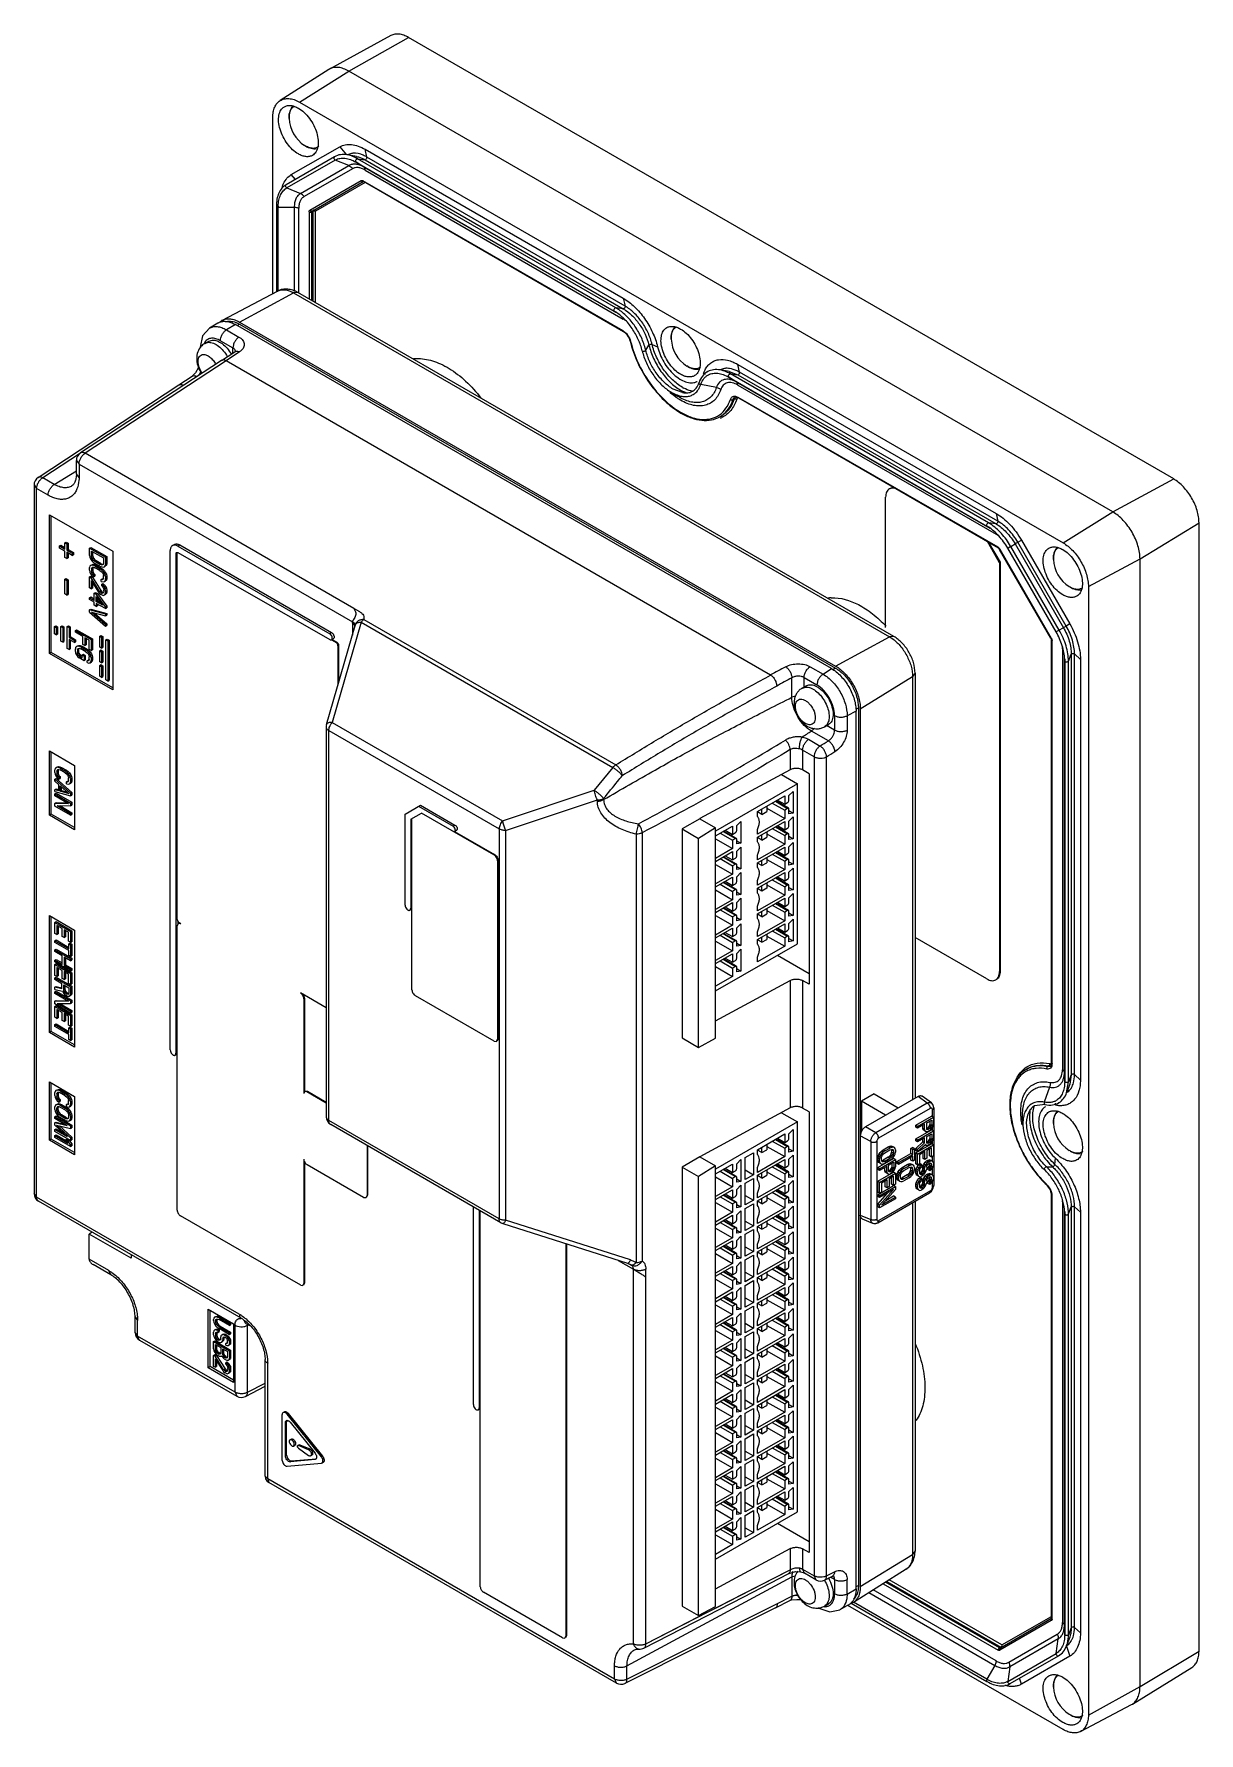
# Model space of a CAD drawing. Header units: millimetres. Extents: x 19 to 149, y 23 to 213.
import ezdxf

# ---------------------------------------------------------------- set-up
doc = ezdxf.new("R2010")
doc.units = ezdxf.units.MM
doc.header["$LTSCALE"] = 15.317897
doc.layers.get('0').update_dxf_attribs({"linetype": 'CONTINUOUS'})

msp = doc.modelspace()

# ---------------------------------------------------------------- linework, layer by layer
at = {"color": 7, "linetype": 'Continuous'}
for p, q in [((59.16, 212.58), (52.3, 208.84)), ((54.46, 208.61), (61.14, 212.37)), ((146.63, 163.01), (61.14, 212.37)), ((52.22, 208.79), (46.78, 205.31)), ((48.93, 205.14), (54.46, 208.61)), ((52.3, 208.84), (52.22, 208.79)), ((139.84, 159.32), (54.46, 208.61)), ((45.96, 183.73), (45.96, 203.43)), ((47.78, 203.31), (47.78, 203.31)), ((48.93, 205.14), (134.27, 155.87)), ((48.03, 197.03), (53.44, 200.15)), ((49.52, 200.3), (49.51, 200.3)), ((49.63, 200.23), (49.52, 200.3)), ((53.44, 200.15), (54.21, 199.25)), ((56.48, 198.99), (56.28, 199.87)), ((56.28, 199.87), (85.13, 183.21)), ((52.86, 199.03), (47.46, 195.91)), ((52.93, 198.66), (47.53, 195.54)), ((49.05, 194.93), (54.46, 198.05)), ((54.85, 197.69), (49.45, 194.57)), ((54.46, 198.05), (52.93, 198.66)), ((55.3, 199.06), (54.29, 199.24)), ((56.14, 197.88), (55.26, 198.43)), ((55.26, 198.43), (84.11, 181.77)), ((84.3, 182.14), (55.44, 198.8)), ((55.44, 198.8), (56.28, 198.69)), ((84.39, 181.57), (56.14, 197.88)), ((56.28, 198.69), (85.13, 182.03)), ((56.28, 197.55), (85.13, 180.89)), ((85.33, 182.33), (56.48, 198.99)), ((48.48, 196.5), (48.03, 197.03)), ((50.11, 193.05), (55.84, 196.36)), ((50.35, 192.96), (56.07, 196.26)), ((56.27, 196.15), (50.73, 192.95)), ((85.12, 179.56), (56.04, 196.34)), ((56.09, 196.25), (56.06, 196.26)), ((85.16, 179.47), (56.09, 196.25)), ((47.53, 195.54), (49.05, 194.93)), ((46.36, 193.53), (46.36, 183.94)), ((46.56, 184.02), (46.56, 193.41)), ((46.56, 193.41), (48.36, 193.39)), ((48.36, 193.39), (48.36, 183.98)), ((48.86, 183.79), (48.86, 193.27)), ((50.02, 192.87), (50.02, 183.12)), ((50.31, 192.87), (50.45, 192.95)), ((50.31, 182.96), (50.31, 192.87)), ((50.45, 192.95), (50.45, 182.87)), ((50.73, 182.71), (50.73, 192.95)), ((40.34, 180.77), (46.5, 184.02)), ((42.24, 180.55), (48.28, 183.82)), ((48.75, 183.85), (48.28, 183.82)), ((48.28, 183.82), (114.89, 145.36)), ((115.37, 145.39), (48.75, 183.85)), ((48.75, 183.85), (48.75, 183.85)), ((85.13, 183.21), (85.33, 182.33)), ((42.24, 180.55), (108.85, 142.09)), ((84.11, 181.77), (84.26, 181.69)), ((84.11, 181.77), (84.28, 181.67)), ((84.26, 181.69), (84.26, 181.68)), ((85.13, 182.03), (84.3, 182.14)), ((38.1, 179.02), (37.83, 177.73)), ((38.87, 179.86), (38.1, 179.02)), ((39.82, 180.44), (38.87, 179.86)), ((41.8, 180.26), (40.78, 179.68)), ((40.78, 179.68), (42.18, 178.87)), ((108.38, 141.82), (41.8, 180.26)), ((41.98, 180.16), (42.24, 180.31)), ((42.24, 180.31), (108.85, 141.85)), ((90.49, 178.65), (90.49, 178.65)), ((37.83, 177.73), (37.83, 177.73)), ((38.36, 178.17), (38.8, 178.43)), ((38.36, 178.17), (38.76, 178.29)), ((38.8, 178.43), (39.21, 178.54)), ((40.1, 178.47), (41.5, 177.66)), ((40.21, 176.26), (41.71, 177.24)), ((42.23, 177.21), (40.74, 176.23)), ((41.5, 177.11), (41.5, 177.66)), ((41.8, 177.32), (41.71, 177.24)), ((87.64, 177.39), (87.99, 177.98)), ((88.34, 178.06), (88.96, 177.78)), ((40.21, 176.26), (24.47, 165.92)), ((40.74, 176.23), (24.99, 165.88)), ((101.59, 141.09), (40.74, 176.23)), ((92.34, 175.57), (92.22, 175.64)), ((92.22, 175.64), (92.22, 175.64)), ((94.31, 174.67), (94.1, 174.81)), ((96.94, 175.02), (95.94, 175.2)), ((96.94, 175.02), (97.93, 174.64)), ((97.09, 174.76), (97.93, 174.64)), ((125.94, 158.1), (97.09, 174.76)), ((98.13, 174.95), (97.93, 175.82)), ((97.93, 175.82), (126.78, 159.16)), ((126.98, 158.29), (98.13, 174.95)), ((19.73, 163.18), (35.47, 173.52)), ((35.47, 173.52), (36.96, 174.5)), ((91.74, 172.66), (90.69, 173.06)), ((95.53, 173.24), (93.78, 173.56)), ((97.78, 173.84), (96.91, 174.39)), ((96.91, 174.39), (125.76, 157.73)), ((126.14, 157.47), (97.78, 173.84)), ((97.93, 174.64), (126.78, 157.98)), ((97.93, 173.51), (126.78, 156.85)), ((90.35, 172.79), (91.19, 172.26)), ((90.36, 172.78), (90.51, 172.69)), ((91.39, 172.14), (91.19, 172.26)), ((97.38, 171.86), (97.57, 172.11)), ((97.52, 171.94), (97.38, 171.86)), ((127.02, 155.37), (97.98, 172.13)), ((127.06, 155.28), (98.02, 172.04)), ((95.92, 169.96), (96.06, 170.05)), ((24.47, 165.91), (20.25, 163.15)), ((55.03, 148.54), (24.99, 165.88)), ((21.54, 162.4), (24.01, 163.93)), ((24.01, 163.59), (24.01, 165.08)), ((24.01, 165.08), (24.31, 164.67)), ((24.31, 163.19), (24.01, 163.59)), ((24.31, 164.67), (24.31, 163.19)), ((24.31, 164.67), (54.86, 147.03)), ((19.28, 162.34), (19.28, 83.13)), ((19.28, 162.34), (19.57, 161.94)), ((19.57, 82.72), (19.57, 161.94)), ((20.86, 161.19), (19.57, 161.94)), ((21.54, 162.4), (20.25, 163.15)), ((139.84, 159.32), (146.63, 163.01)), ((114.44, 146.42), (114.44, 160.96)), ((21, 143.5), (21, 159.01)), ((21, 159.01), (28.07, 154.93)), ((21.21, 143.62), (21.21, 158.89)), ((125.76, 157.73), (125.91, 157.64)), ((125.76, 157.73), (125.94, 157.62)), ((126.78, 157.98), (125.94, 158.1)), ((126.78, 159.16), (126.98, 158.29)), ((134.27, 155.87), (139.84, 159.32)), ((142.87, 154.07), (149.46, 158.11)), ((149.46, 31.95), (149.46, 158.11)), ((22.73, 155.87), (22.87, 155.95)), ((22.73, 155.17), (22.73, 155.87)), ((22.73, 155.87), (22.94, 155.75)), ((22.87, 155.95), (23.08, 155.83)), ((22.94, 155.75), (23.08, 155.83)), ((23.08, 155.83), (23.08, 155.13)), ((127.17, 153.65), (125.81, 156)), ((125.91, 157.64), (125.91, 157.64)), ((125.95, 155.91), (127.24, 153.69)), ((128.9, 155.75), (128.95, 155.78)), ((128.95, 155.78), (129.22, 155.93)), ((129.22, 155.93), (129.62, 156.16)), ((134.62, 146.56), (129.22, 155.93)), ((129.62, 156.16), (135.03, 146.8)), ((22.13, 155.52), (22.27, 155.6)), ((22.13, 155.28), (22.13, 155.52)), ((22.13, 155.52), (22.73, 155.17)), ((22.73, 154.93), (22.13, 155.28)), ((22.27, 155.6), (22.73, 155.34)), ((22.73, 154.24), (22.73, 154.93)), ((22.94, 154.11), (22.73, 154.24)), ((22.94, 155.75), (22.94, 155.05)), ((22.94, 155.05), (23.08, 155.13)), ((22.94, 155.05), (23.54, 154.7)), ((22.94, 154.81), (22.94, 154.11)), ((23.54, 154.46), (22.94, 154.81)), ((22.94, 154.11), (23.08, 154.19)), ((23.08, 155.13), (23.68, 154.79)), ((23.08, 154.72), (23.08, 154.19)), ((23.54, 154.7), (23.68, 154.79)), ((23.54, 154.7), (23.54, 154.46)), ((23.54, 154.46), (23.68, 154.54)), ((23.68, 154.79), (23.68, 154.54)), ((25.49, 155.28), (25.63, 155.36)), ((25.49, 154.46), (25.49, 155.28)), ((25.49, 155.28), (27.25, 154.26)), ((25.49, 154.46), (25.52, 154.27)), ((25.52, 154.27), (25.6, 154.09)), ((25.6, 154.09), (25.75, 153.87)), ((25.63, 155.36), (27.4, 154.34)), ((25.71, 154.33), (25.71, 154.95)), ((25.71, 154.95), (27.03, 154.19)), ((25.71, 154.33), (25.85, 154.41)), ((25.75, 154.17), (25.71, 154.33)), ((25.75, 154.17), (25.89, 154.26)), ((25.82, 154.03), (25.75, 154.17)), ((25.75, 153.87), (25.9, 153.71)), ((25.82, 154.03), (25.97, 154.11)), ((25.94, 153.9), (25.82, 154.03)), ((25.85, 154.41), (25.85, 154.86)), ((25.85, 154.41), (25.89, 154.26)), ((25.89, 154.26), (25.97, 154.11)), ((25.94, 153.9), (26.08, 153.98)), ((26.09, 153.78), (25.94, 153.9)), ((25.97, 154.11), (26.08, 153.98)), ((26.08, 153.98), (26.23, 153.86)), ((27.03, 154.19), (27.03, 153.57)), ((27.25, 154.26), (27.4, 154.34)), ((27.25, 154.26), (27.25, 153.44)), ((27.4, 154.34), (27.4, 153.52)), ((28.07, 154.93), (28.07, 139.42)), ((34.5, 99.17), (34.5, 155.01)), ((34.75, 155.56), (34.96, 155.69)), ((35.14, 154.65), (35.28, 154.73)), ((35.14, 154.65), (35.14, 98.8)), ((35.28, 113.74), (35.28, 154.73)), ((35.35, 155.5), (35.56, 155.63)), ((35.35, 155.5), (52.32, 145.71)), ((35.35, 154.77), (52.32, 145.05)), ((35.56, 155.63), (52.53, 145.83)), ((127.18, 155.14), (127.22, 155.16)), ((132.92, 145.2), (127.18, 155.14)), ((127.22, 155.16), (132.95, 145.22)), ((128.08, 155.27), (128.37, 155.44)), ((133.49, 145.91), (128.08, 155.27)), ((128.37, 155.44), (128.43, 155.47)), ((128.43, 155.47), (128.9, 155.75)), ((133.84, 146.11), (128.43, 155.47)), ((128.9, 155.75), (134.31, 146.38)), ((133.2, 153.99), (133.2, 153.99)), ((137.1, 150.98), (142.87, 154.07)), ((142.87, 27.99), (142.87, 154.07)), ((25.52, 153.25), (25.49, 153.1)), ((25.49, 152.8), (25.49, 153.1)), ((25.49, 152.8), (25.52, 152.6)), ((25.49, 152.05), (25.63, 152.13)), ((25.49, 150.82), (25.49, 152.05)), ((25.49, 152.05), (25.67, 151.94)), ((25.6, 153.34), (25.52, 153.25)), ((25.52, 152.6), (25.6, 152.42)), ((25.6, 153.34), (25.74, 153.42)), ((25.75, 153.39), (25.6, 153.34)), ((25.6, 152.42), (25.75, 152.2)), ((25.63, 152.13), (25.82, 152.02)), ((25.67, 151.94), (25.82, 152.02)), ((25.71, 152.97), (25.75, 153.09)), ((25.71, 152.97), (25.85, 153.05)), ((25.71, 152.97), (25.71, 152.67)), ((25.71, 152.67), (25.85, 152.75)), ((25.75, 152.51), (25.71, 152.67)), ((25.74, 153.42), (25.89, 153.47)), ((25.75, 153.39), (25.89, 153.47)), ((25.9, 153.37), (25.75, 153.39)), ((25.75, 153.09), (25.82, 153.14)), ((25.75, 152.51), (25.89, 152.59)), ((25.82, 152.36), (25.75, 152.51)), ((25.75, 152.2), (25.94, 152.06)), ((25.82, 153.14), (25.94, 153.15)), ((25.82, 152.36), (25.97, 152.44)), ((25.94, 152.26), (25.82, 152.36)), ((25.82, 152.02), (26.76, 150.53)), ((25.88, 153.13), (25.85, 153.05)), ((25.85, 153.05), (25.85, 152.75)), ((25.85, 152.75), (25.89, 152.59)), ((25.89, 153.47), (26.04, 153.46)), ((25.89, 152.59), (25.97, 152.44)), ((25.9, 153.71), (26.09, 153.57)), ((25.9, 153.37), (26.04, 153.46)), ((26.09, 153.3), (25.9, 153.37)), ((25.94, 153.15), (26.09, 153.09)), ((25.94, 152.26), (26.08, 152.34)), ((25.94, 152.26), (25.94, 152.06)), ((25.94, 152.06), (26.08, 152.14)), ((25.97, 152.44), (26.08, 152.34)), ((26.04, 153.46), (26.23, 153.38)), ((26.08, 152.34), (26.08, 152.14)), ((26.09, 153.78), (26.23, 153.86)), ((26.65, 153.45), (26.09, 153.78)), ((26.65, 153.25), (26.09, 153.57)), ((26.09, 153.3), (26.23, 153.38)), ((26.09, 153.3), (26.65, 152.97)), ((26.65, 152.77), (26.09, 153.09)), ((26.79, 153.53), (26.23, 153.86)), ((26.23, 153.38), (26.79, 153.05)), ((26.65, 153.45), (26.79, 153.53)), ((26.8, 153.4), (26.65, 153.45)), ((26.65, 153.25), (26.84, 153.17)), ((26.65, 152.97), (26.79, 153.05)), ((26.84, 152.83), (26.65, 152.97)), ((26.65, 152.77), (26.8, 152.65)), ((26.79, 153.53), (26.94, 153.48)), ((26.79, 153.05), (26.98, 152.91)), ((26.8, 153.4), (26.94, 153.48)), ((26.92, 153.4), (26.8, 153.4)), ((26.8, 152.65), (26.92, 152.52)), ((26.84, 153.17), (26.99, 153.15)), ((26.84, 152.83), (26.98, 152.91)), ((26.99, 152.68), (26.84, 152.83)), ((26.99, 153.46), (26.92, 153.4)), ((26.92, 152.52), (26.99, 152.37)), ((26.94, 153.48), (26.99, 153.48)), ((26.98, 152.91), (27.13, 152.76)), ((27.03, 153.57), (26.99, 153.46)), ((26.99, 153.15), (27.14, 153.2)), ((26.99, 152.68), (27.13, 152.76)), ((27.14, 152.45), (26.99, 152.68)), ((26.99, 152.37), (27.03, 152.21)), ((27.03, 151.91), (27.03, 152.21)), ((27.13, 152.76), (27.28, 152.53)), ((27.14, 153.2), (27.22, 153.29)), ((27.14, 153.2), (27.28, 153.28)), ((27.14, 152.45), (27.28, 152.53)), ((27.22, 152.27), (27.14, 152.45)), ((27.22, 153.29), (27.25, 153.44)), ((27.22, 153.29), (27.36, 153.38)), ((27.22, 152.27), (27.36, 152.36)), ((27.25, 152.08), (27.22, 152.27)), ((27.25, 153.44), (27.4, 153.52)), ((27.25, 152.08), (27.4, 152.16)), ((27.25, 152.08), (27.25, 151.78)), ((27.36, 153.38), (27.28, 153.28)), ((27.28, 152.53), (27.36, 152.36)), ((27.4, 153.52), (27.36, 153.38)), ((27.36, 152.36), (27.4, 152.16)), ((27.4, 152.16), (27.4, 151.86)), ((127.17, 153.65), (127.24, 153.69)), ((127.17, 153.65), (127.17, 107.93)), ((127.24, 153.69), (127.24, 107.97)), ((22.73, 151.79), (22.87, 151.87)), ((22.73, 150.15), (22.73, 151.79)), ((22.73, 151.79), (22.94, 151.66)), ((22.94, 150.03), (22.73, 150.15)), ((22.87, 151.87), (23.08, 151.74)), ((22.94, 151.66), (23.08, 151.74)), ((22.94, 151.66), (22.94, 150.03)), ((22.94, 150.03), (23.08, 150.11)), ((23.08, 151.74), (23.08, 150.11)), ((25.67, 150.71), (25.49, 150.82)), ((26.61, 150.44), (25.67, 151.94)), ((25.67, 151.67), (25.67, 150.71)), ((25.67, 151.67), (26.5, 150.34)), ((25.67, 150.71), (25.82, 150.8)), ((25.82, 151.44), (25.82, 150.8)), ((26.01, 150.25), (26.15, 150.33)), ((26.01, 149.43), (26.01, 150.25)), ((26.01, 150.25), (26.24, 150.12)), ((26.15, 150.33), (26.38, 150.2)), ((26.24, 150.12), (26.38, 150.2)), ((27.25, 148.71), (26.24, 150.12)), ((26.38, 150.2), (27.4, 148.8)), ((26.5, 150.34), (26.61, 150.21)), ((26.61, 150.44), (26.76, 150.53)), ((26.77, 150.29), (26.61, 150.44)), ((26.61, 150.21), (26.77, 150.08)), ((26.76, 150.53), (26.91, 150.37)), ((26.77, 150.29), (26.91, 150.37)), ((26.77, 150.29), (26.84, 150.25)), ((26.84, 150.04), (26.77, 150.08)), ((26.8, 151.76), (26.94, 151.85)), ((26.8, 151.56), (26.8, 151.76)), ((26.92, 151.73), (26.8, 151.76)), ((26.8, 151.56), (26.99, 151.49)), ((26.84, 151.23), (26.98, 151.31)), ((26.84, 151.06), (26.84, 151.23)), ((26.99, 151.11), (26.84, 151.23)), ((26.84, 151.06), (26.95, 150.93)), ((26.84, 150.25), (26.98, 150.33)), ((26.95, 150.25), (26.84, 150.25)), ((26.91, 150.37), (26.98, 150.33)), ((26.99, 151.79), (26.92, 151.73)), ((26.94, 151.85), (27.01, 151.83)), ((26.95, 150.93), (27.03, 150.78)), ((27.03, 150.31), (26.95, 150.25)), ((26.98, 151.31), (27.13, 151.19)), ((26.98, 150.33), (27.03, 150.33)), ((27.03, 151.91), (26.99, 151.79)), ((26.99, 151.49), (27.14, 151.53)), ((26.99, 151.11), (27.13, 151.19)), ((27.14, 150.89), (26.99, 151.11)), ((27.03, 150.78), (27.07, 150.59)), ((27.07, 150.46), (27.03, 150.31)), ((27.07, 150.46), (27.07, 150.59)), ((27.13, 151.19), (27.28, 150.97)), ((27.14, 151.53), (27.22, 151.63)), ((27.14, 151.53), (27.28, 151.62)), ((27.14, 150.89), (27.28, 150.97)), ((27.22, 150.71), (27.14, 150.89)), ((27.14, 150.04), (27.22, 150.13)), ((27.14, 150.04), (27.28, 150.12)), ((27.22, 151.63), (27.25, 151.78)), ((27.22, 151.63), (27.36, 151.71)), ((27.22, 150.71), (27.36, 150.79)), ((27.25, 150.45), (27.22, 150.71)), ((27.22, 150.13), (27.25, 150.31)), ((27.22, 150.13), (27.36, 150.21)), ((27.25, 151.78), (27.4, 151.86)), ((27.25, 150.45), (27.4, 150.53)), ((27.25, 150.45), (27.25, 150.31)), ((27.25, 150.31), (27.4, 150.39)), ((27.36, 151.71), (27.28, 151.62)), ((27.28, 150.97), (27.36, 150.79)), ((27.36, 150.21), (27.28, 150.12)), ((27.4, 151.86), (27.36, 151.71)), ((27.36, 150.79), (27.4, 150.53)), ((27.4, 150.39), (27.36, 150.21)), ((27.4, 150.53), (27.4, 150.39)), ((135.05, 150.91), (134.93, 150.98)), ((134.93, 150.98), (134.93, 150.98)), ((137.1, 150.98), (137.1, 24.82)), ((25.49, 149.73), (25.63, 149.82)), ((25.49, 149.53), (25.49, 149.73)), ((25.49, 149.73), (26.01, 149.43)), ((26.01, 149.23), (25.49, 149.53)), ((25.49, 148.37), (25.63, 148.45)), ((25.49, 148.1), (25.49, 148.37)), ((27.25, 147.9), (25.49, 148.37)), ((25.63, 149.82), (26.01, 149.59)), ((25.63, 148.45), (27.4, 147.98)), ((26.01, 148.89), (26.01, 149.23)), ((26.24, 148.76), (26.01, 148.89)), ((26.24, 149.3), (26.24, 149.88)), ((26.24, 149.88), (26.95, 148.89)), ((26.24, 149.3), (26.38, 149.38)), ((26.95, 148.89), (26.24, 149.3)), ((26.24, 149.1), (26.24, 148.76)), ((27.25, 148.51), (26.24, 149.1)), ((26.24, 148.76), (26.38, 148.84)), ((26.38, 149.38), (26.38, 149.68)), ((26.75, 149.17), (26.38, 149.38)), ((26.38, 149.01), (26.38, 148.84)), ((26.84, 150.04), (26.99, 149.99)), ((26.99, 149.99), (27.14, 150.04)), ((27.25, 148.71), (27.4, 148.8)), ((27.25, 148.71), (27.25, 148.51)), ((27.25, 148.51), (27.4, 148.59)), ((27.4, 148.8), (27.4, 148.59)), ((55.67, 148.17), (55.03, 148.54)), ((21.56, 146.52), (21.7, 146.6)), ((21.56, 145.71), (21.56, 146.52)), ((21.56, 146.52), (21.77, 146.4)), ((21.7, 146.6), (21.92, 146.48)), ((21.77, 146.4), (21.92, 146.48)), ((21.77, 146.4), (21.77, 145.58)), ((21.92, 146.48), (21.92, 145.67)), ((22.27, 146.52), (22.41, 146.6)), ((22.27, 144.89), (22.27, 146.52)), ((22.27, 146.52), (22.48, 146.4)), ((22.41, 146.6), (22.62, 146.48)), ((22.48, 146.4), (22.62, 146.48)), ((22.48, 146.4), (22.48, 144.77)), ((22.62, 146.48), (22.62, 144.85)), ((22.98, 146.52), (23.12, 146.6)), ((22.98, 144.07), (22.98, 146.52)), ((22.98, 146.52), (23.19, 146.4)), ((23.12, 146.6), (23.33, 146.48)), ((23.19, 146.4), (23.33, 146.48)), ((23.19, 146.4), (23.19, 145.3)), ((23.33, 146.48), (23.33, 145.38)), ((25.49, 148.1), (27.25, 146.54)), ((27.25, 146.74), (25.71, 148.11)), ((25.71, 148.11), (27.25, 147.69)), ((26.05, 148.02), (27.4, 146.82)), ((27.25, 147.9), (27.4, 147.98)), ((27.25, 147.9), (27.25, 147.69)), ((27.25, 147.69), (27.4, 147.77)), ((27.25, 146.74), (27.4, 146.82)), ((27.25, 146.74), (27.25, 146.54)), ((27.25, 146.54), (27.4, 146.62)), ((27.4, 147.98), (27.4, 147.77)), ((27.4, 146.82), (27.4, 146.62)), ((51.97, 135.56), (55.17, 146.64)), ((55.82, 147), (52.59, 135.79)), ((54.85, 146.88), (54.85, 145.55)), ((55.82, 147), (83.96, 130.75)), ((56.14, 147.29), (84.28, 131.04)), ((134.31, 146.38), (133.77, 146.07)), ((134.36, 146.41), (134.31, 146.38)), ((134.62, 146.56), (134.36, 146.41)), ((135.03, 146.8), (134.62, 146.56)), ((21.77, 145.58), (21.56, 145.71)), ((21.77, 145.58), (21.92, 145.67)), ((22.48, 144.77), (22.27, 144.89)), ((22.48, 144.77), (22.62, 144.85)), ((23.19, 145.3), (23.33, 145.38)), ((23.19, 145.3), (23.79, 144.95)), ((23.19, 145.05), (23.19, 143.95)), ((23.79, 144.71), (23.19, 145.05)), ((23.33, 145.38), (23.93, 145.03)), ((23.33, 144.97), (23.33, 144.03)), ((23.79, 144.95), (23.93, 145.03)), ((23.79, 144.95), (23.79, 144.71)), ((23.79, 144.71), (23.93, 144.79)), ((23.9, 146.07), (24.04, 146.16)), ((23.9, 145.87), (23.9, 146.07)), ((23.9, 146.07), (25.66, 145.05)), ((24.72, 145.39), (23.9, 145.87)), ((23.93, 145.03), (23.93, 144.79)), ((24.04, 146.16), (25.8, 145.13)), ((24.15, 144.35), (24.3, 144.4)), ((24.16, 144.32), (24.3, 144.4)), ((24.3, 144.4), (24.45, 144.39)), ((24.31, 144.3), (24.45, 144.39)), ((24.45, 144.39), (24.64, 144.31)), ((24.72, 144.51), (24.72, 145.39)), ((24.95, 144.38), (24.72, 144.51)), ((24.95, 145.26), (24.95, 144.38)), ((25.44, 144.98), (24.95, 145.26)), ((24.95, 144.38), (25.09, 144.46)), ((25.09, 145.18), (25.09, 144.46)), ((25.44, 143.96), (25.44, 144.98)), ((25.66, 145.05), (25.8, 145.13)), ((25.66, 145.05), (25.66, 143.83)), ((25.8, 145.13), (25.8, 143.91)), ((26.62, 145.44), (26.76, 145.52)), ((26.62, 144.22), (26.62, 145.44)), ((26.62, 145.44), (26.83, 145.32)), ((26.76, 145.52), (26.97, 145.4)), ((26.83, 145.32), (26.97, 145.4)), ((26.83, 145.32), (26.83, 144.09)), ((26.97, 145.4), (26.97, 144.18)), ((27.32, 145.03), (27.47, 145.11)), ((27.32, 140.54), (27.32, 145.03)), ((27.32, 145.03), (27.54, 144.91)), ((27.47, 145.11), (27.68, 144.99)), ((27.54, 144.91), (27.68, 144.99)), ((27.54, 144.91), (27.54, 140.42)), ((27.68, 144.99), (27.68, 140.5)), ((52.53, 145.83), (52.32, 145.71)), ((52.52, 145.03), (52.73, 145.16)), ((52.52, 145.02), (53.03, 144.73)), ((52.58, 145.07), (53.1, 144.77)), ((53.1, 144.77), (53.03, 144.73)), ((53.24, 144.36), (53.31, 144.4)), ((53.31, 144.4), (53.31, 140.2)), ((108.85, 142.09), (114.89, 145.36)), ((115.37, 145.39), (114.89, 145.36)), ((132.95, 145.22), (132.92, 145.2)), ((132.98, 97.73), (132.98, 145.02)), ((133.04, 97.65), (133.04, 144.94)), ((133.77, 146.07), (133.49, 145.91)), ((21.21, 143.62), (21, 143.5)), ((28.07, 139.42), (21, 143.5)), ((28.07, 139.66), (21.21, 143.62)), ((23.19, 143.95), (22.98, 144.07)), ((23.19, 143.95), (23.33, 144.03)), ((23.93, 144.18), (23.9, 144.03)), ((23.9, 143.73), (23.9, 144.03)), ((23.9, 143.73), (23.93, 143.53)), ((24.01, 144.27), (23.93, 144.18)), ((23.93, 143.53), (24.01, 143.35)), ((24.01, 144.27), (24.15, 144.35)), ((24.16, 144.32), (24.01, 144.27)), ((24.01, 143.35), (24.16, 143.13)), ((24.12, 143.9), (24.16, 144.02)), ((24.12, 143.9), (24.26, 143.98)), ((24.12, 143.9), (24.12, 143.6)), ((24.12, 143.6), (24.26, 143.68)), ((24.16, 143.44), (24.12, 143.6)), ((24.31, 144.3), (24.16, 144.32)), ((24.16, 144.02), (24.23, 144.07)), ((24.16, 143.44), (24.3, 143.52)), ((24.23, 143.29), (24.16, 143.44)), ((24.16, 143.13), (24.31, 143.01)), ((24.23, 144.07), (24.35, 144.08)), ((24.23, 143.29), (24.38, 143.37)), ((24.35, 143.19), (24.23, 143.29)), ((24.29, 144.06), (24.26, 143.98)), ((24.26, 143.98), (24.26, 143.68)), ((24.26, 143.68), (24.3, 143.52)), ((24.3, 143.52), (24.38, 143.37)), ((24.5, 144.23), (24.31, 144.3)), ((24.87, 142.69), (24.31, 143.01)), ((24.35, 144.08), (24.5, 144.02)), ((24.35, 143.19), (24.49, 143.27)), ((24.35, 143.19), (24.65, 143.02)), ((24.38, 143.37), (24.49, 143.27)), ((24.49, 143.27), (24.66, 143.18)), ((24.5, 144.23), (24.64, 144.31)), ((24.5, 144.23), (25.06, 143.9)), ((25.06, 143.7), (24.5, 144.02)), ((24.64, 144.31), (25.2, 143.98)), ((24.65, 143.33), (24.79, 143.41)), ((24.65, 143.02), (24.65, 143.33)), ((24.65, 143.33), (24.87, 143.2)), ((24.79, 143.41), (25.01, 143.28)), ((24.87, 143.2), (25.01, 143.28)), ((24.87, 143.2), (24.87, 142.69)), ((24.87, 142.69), (25.01, 142.77)), ((25.01, 143.28), (25.01, 142.77)), ((25.06, 143.9), (25.2, 143.98)), ((25.25, 143.76), (25.06, 143.9)), ((25.06, 143.7), (25.21, 143.58)), ((25.2, 143.98), (25.39, 143.84)), ((25.21, 143.58), (25.32, 143.45)), ((25.21, 142.69), (25.35, 142.78)), ((25.21, 142.49), (25.21, 142.69)), ((25.32, 142.66), (25.21, 142.69)), ((25.21, 142.49), (25.4, 142.42)), ((25.25, 143.76), (25.39, 143.84)), ((25.4, 143.61), (25.25, 143.76)), ((25.32, 143.45), (25.4, 143.3)), ((25.4, 142.72), (25.32, 142.66)), ((25.35, 142.78), (25.42, 142.76)), ((25.39, 143.84), (25.54, 143.69)), ((25.4, 143.61), (25.54, 143.69)), ((25.55, 143.38), (25.4, 143.61)), ((25.4, 143.3), (25.44, 143.14)), ((25.44, 142.84), (25.4, 142.72)), ((25.4, 142.42), (25.55, 142.46)), ((25.66, 143.83), (25.44, 143.96)), ((25.44, 142.84), (25.44, 143.14)), ((25.54, 143.69), (25.69, 143.46)), ((25.55, 143.38), (25.69, 143.46)), ((25.63, 143.2), (25.55, 143.38)), ((25.55, 142.46), (25.63, 142.56)), ((25.55, 142.46), (25.69, 142.55)), ((25.63, 143.2), (25.77, 143.29)), ((25.66, 143.01), (25.63, 143.2)), ((25.63, 142.56), (25.66, 142.71)), ((25.63, 142.56), (25.77, 142.64)), ((25.66, 143.83), (25.8, 143.91)), ((25.66, 143.01), (25.8, 143.09)), ((25.66, 143.01), (25.66, 142.71)), ((25.66, 142.71), (25.8, 142.79)), ((25.69, 143.46), (25.77, 143.29)), ((25.77, 142.64), (25.69, 142.55)), ((25.77, 143.29), (25.8, 143.09)), ((25.8, 142.79), (25.77, 142.64)), ((25.8, 143.09), (25.8, 142.79)), ((26.83, 144.09), (26.62, 144.22)), ((26.62, 143.81), (26.76, 143.89)), ((26.62, 142.58), (26.62, 143.81)), ((26.62, 143.81), (26.83, 143.69)), ((26.83, 142.46), (26.62, 142.58)), ((26.76, 143.89), (26.97, 143.77)), ((26.83, 144.09), (26.97, 144.18)), ((26.83, 143.69), (26.97, 143.77)), ((26.83, 143.69), (26.83, 142.46)), ((26.83, 142.46), (26.97, 142.54)), ((26.97, 143.77), (26.97, 142.54)), ((53.24, 144.36), (53.24, 139.96)), ((134.2, 144), (134.2, 96.96)), ((134.42, 96.67), (134.42, 143.13)), ((134.45, 142.88), (134.45, 142.67)), ((134.45, 142.85), (134.45, 142.84)), ((134.45, 142.84), (134.45, 142.67)), ((134.45, 142.67), (134.45, 95.64)), ((134.87, 142.65), (135.19, 143.43)), ((134.87, 95.61), (134.87, 142.65)), ((135.19, 143.43), (135.19, 96.39)), ((135.55, 96.41), (135.55, 143.45)), ((135.55, 143.45), (136.21, 142.84)), ((136.21, 142.84), (136.21, 95.8)), ((26.62, 142.17), (26.76, 142.26)), ((26.62, 140.95), (26.62, 142.17)), ((26.62, 142.17), (26.83, 142.05)), ((26.83, 140.83), (26.62, 140.95)), ((26.76, 142.26), (26.97, 142.13)), ((26.83, 142.05), (26.97, 142.13)), ((26.83, 142.05), (26.83, 140.83)), ((26.83, 140.83), (26.97, 140.91)), ((26.97, 142.13), (26.97, 140.91)), ((103.97, 138.6), (103.97, 140.78)), ((105.33, 139.76), (105.33, 140.81)), ((105.33, 140.81), (106.76, 139.98)), ((106.01, 142.02), (107.45, 141.19)), ((107.45, 141.19), (108.38, 141.82)), ((108.85, 141.85), (108.55, 141.67)), ((111.61, 137.32), (117.46, 140.91)), ((117.73, 141.31), (117.46, 140.91)), ((117.46, 140.91), (117.46, 93.62)), ((117.73, 141.31), (117.73, 93.78)), ((27.54, 140.42), (27.32, 140.54)), ((27.54, 140.42), (27.68, 140.5)), ((105.11, 139.63), (105.55, 139.89)), ((105.11, 139.63), (105.51, 139.75)), ((111.14, 137.04), (110.14, 136.54)), ((111.1, 137.26), (111.4, 137.44)), ((111.14, 38.93), (111.14, 137.04)), ((111.4, 137.44), (111.4, 39.3)), ((111.61, 137.32), (111.61, 39.17)), ((51.93, 135.28), (51.93, 91.7)), ((52.22, 91.29), (52.22, 134.87)), ((52.22, 134.87), (71.26, 123.88)), ((52.59, 135.79), (71.62, 124.8)), ((107.61, 135.3), (108.05, 135.56)), ((108.74, 134.91), (107.83, 135.43)), ((108.74, 136.55), (108.74, 134.91)), ((110.14, 136.54), (110.14, 134.89)), ((105.83, 133.9), (107.12, 133.15)), ((108.05, 133.73), (106.14, 134.83)), ((21, 125.42), (21, 132.6)), ((21, 132.6), (23.82, 130.97)), ((21.21, 125.54), (21.21, 132.48)), ((103.78, 132.75), (103.78, 130.5)), ((105.17, 132.7), (105.17, 130.48)), ((106.45, 131.96), (105.17, 132.7)), ((106.45, 131.96), (106.45, 40.39)), ((107.85, 40.38), (107.85, 131.95)), ((21.63, 130.63), (21.6, 130.48)), ((21.6, 130.18), (21.6, 130.48)), ((21.6, 130.18), (21.63, 129.99)), ((21.6, 129.43), (21.74, 129.51)), ((21.6, 129.23), (21.6, 129.43)), ((23.37, 127.87), (21.6, 129.43)), ((21.6, 129.23), (22.05, 128.83)), ((21.71, 130.73), (21.63, 130.63)), ((21.63, 129.99), (21.71, 129.81)), ((21.71, 130.73), (21.85, 130.81)), ((21.86, 130.78), (21.71, 130.73)), ((21.71, 129.81), (21.86, 129.58)), ((21.74, 129.51), (23.51, 127.95)), ((21.82, 130.35), (21.86, 130.47)), ((21.82, 130.35), (21.96, 130.44)), ((21.82, 130.35), (21.82, 130.05)), ((21.82, 130.05), (21.96, 130.13)), ((21.86, 129.89), (21.82, 130.05)), ((21.85, 130.81), (22, 130.86)), ((21.86, 130.78), (22, 130.86)), ((22.01, 130.76), (21.86, 130.78)), ((21.86, 130.47), (21.94, 130.53)), ((21.86, 129.89), (22, 129.97)), ((21.94, 129.75), (21.86, 129.89)), ((21.86, 129.58), (22.05, 129.44)), ((21.94, 130.53), (22.05, 130.53)), ((21.94, 129.75), (22.08, 129.83)), ((22.05, 129.65), (21.94, 129.75)), ((21.99, 130.51), (21.96, 130.44)), ((21.96, 130.44), (21.96, 130.13)), ((21.96, 130.13), (22, 129.97)), ((22, 130.86), (22.15, 130.84)), ((22, 129.97), (22.08, 129.83)), ((22.01, 130.76), (22.15, 130.84)), ((22.2, 130.68), (22.01, 130.76)), ((22.05, 130.53), (22.2, 130.48)), ((22.05, 129.65), (22.19, 129.73)), ((22.05, 129.65), (22.05, 129.44)), ((22.05, 129.44), (22.19, 129.52)), ((22.08, 129.83), (22.19, 129.73)), ((22.15, 130.84), (22.34, 130.76)), ((22.19, 129.73), (22.19, 129.52)), ((22.2, 130.68), (22.34, 130.76)), ((22.2, 130.68), (22.76, 130.36)), ((22.76, 130.15), (22.2, 130.48)), ((22.34, 130.76), (22.9, 130.44)), ((22.76, 130.36), (22.9, 130.44)), ((22.95, 130.21), (22.76, 130.36)), ((22.76, 130.15), (22.91, 130.03)), ((22.9, 130.44), (23.09, 130.3)), ((22.91, 130.03), (23.03, 129.9)), ((22.91, 129.15), (23.06, 129.23)), ((22.95, 130.21), (23.09, 130.3)), ((23.1, 130.06), (22.95, 130.21)), ((23.03, 129.9), (23.1, 129.75)), ((23.1, 129.17), (23.03, 129.12)), ((23.06, 129.23), (23.12, 129.21)), ((23.09, 130.3), (23.24, 130.14)), ((23.1, 130.06), (23.24, 130.14)), ((23.25, 129.84), (23.1, 130.06)), ((23.1, 129.75), (23.14, 129.59)), ((23.14, 129.29), (23.1, 129.17)), ((23.14, 129.29), (23.14, 129.59)), ((23.24, 130.14), (23.39, 129.92)), ((23.25, 129.84), (23.39, 129.92)), ((23.33, 129.66), (23.25, 129.84)), ((23.33, 129.66), (23.47, 129.74)), ((23.37, 129.46), (23.33, 129.66)), ((23.37, 129.46), (23.51, 129.55)), ((23.37, 129.46), (23.37, 129.16)), ((23.37, 129.16), (23.51, 129.24)), ((23.39, 129.92), (23.47, 129.74)), ((23.47, 129.74), (23.51, 129.55)), ((23.51, 129.24), (23.47, 129.09)), ((23.51, 129.55), (23.51, 129.24)), ((23.82, 130.97), (23.82, 123.78)), ((83.96, 130.75), (81.87, 128.21)), ((103.78, 130.5), (93.67, 125.04)), ((102.79, 129.96), (104.58, 128.93)), ((105.9, 130.06), (105.17, 130.49)), ((105.9, 130.06), (105.9, 106.51)), ((21.6, 128.27), (21.74, 128.36)), ((21.6, 128.07), (21.6, 128.27)), ((22.05, 128.15), (21.6, 128.27)), ((21.6, 128.07), (23.37, 127.59)), ((21.6, 127.8), (21.74, 127.88)), ((21.6, 127.59), (21.6, 127.8)), ((21.6, 127.8), (23.37, 126.78)), ((23.14, 126.7), (21.6, 127.59)), ((21.74, 128.36), (22.05, 128.27)), ((21.74, 127.88), (23.51, 126.86)), ((22.05, 128.15), (22.05, 128.83)), ((22.2, 128.1), (22.2, 128.71)), ((22.2, 128.71), (23.21, 127.82)), ((22.2, 128.1), (22.34, 128.18)), ((23.21, 127.82), (22.2, 128.1)), ((22.34, 128.18), (22.34, 128.58)), ((22.34, 128.18), (23.01, 127.99)), ((22.91, 128.94), (22.91, 129.15)), ((23.03, 129.12), (22.91, 129.15)), ((22.91, 128.94), (23.1, 128.87)), ((23.1, 128.87), (23.25, 128.92)), ((23.25, 128.92), (23.33, 129.01)), ((23.25, 128.92), (23.39, 129)), ((23.33, 129.01), (23.37, 129.16)), ((23.33, 129.01), (23.47, 129.09)), ((23.37, 127.87), (23.51, 127.95)), ((23.37, 127.87), (23.37, 127.59)), ((23.37, 127.59), (23.51, 127.67)), ((23.47, 129.09), (23.39, 129)), ((23.51, 127.95), (23.51, 127.67)), ((71.62, 124.8), (81.87, 128.21)), ((82.93, 127.16), (82.93, 127.29)), ((104.58, 128.93), (95.43, 123.65)), ((100.12, 125.82), (103.16, 127.58)), ((103.16, 127.58), (103.16, 126.64)), ((103.64, 127.61), (104.12, 128.08)), ((103.64, 127.08), (103.64, 127.61)), ((104.12, 128.08), (104.12, 125.65)), ((104.58, 111.05), (104.58, 128.93)), ((21.21, 125.54), (21, 125.42)), ((23.82, 123.78), (21, 125.42)), ((23.82, 124.03), (21.21, 125.54)), ((21.6, 126.74), (21.74, 126.82)), ((21.6, 126.44), (21.6, 126.74)), ((23.14, 126.7), (21.6, 126.74)), ((23.37, 125.42), (21.6, 126.44)), ((21.74, 126.82), (22.98, 126.79)), ((21.86, 126.49), (23.37, 125.62)), ((21.86, 126.49), (23.37, 126.47)), ((22.15, 126.49), (23.51, 125.7)), ((23.37, 126.78), (23.51, 126.86)), ((23.37, 126.78), (23.37, 126.47)), ((23.37, 126.47), (23.51, 126.55)), ((23.37, 125.62), (23.51, 125.7)), ((23.37, 125.62), (23.37, 125.42)), ((23.37, 125.42), (23.51, 125.5)), ((23.51, 126.86), (23.51, 126.55)), ((23.51, 125.7), (23.51, 125.5)), ((60.74, 125.54), (62.46, 126.54)), ((60.74, 115.37), (60.74, 125.54)), ((61.37, 124.97), (62.57, 125.66)), ((62.25, 126.42), (66.11, 124.19)), ((62.46, 126.54), (66.32, 124.31)), ((70.67, 120.99), (62.57, 125.66)), ((71.98, 123.71), (82.23, 127.12)), ((82.23, 126.99), (82.23, 127.12)), ((100.12, 125.29), (100.12, 125.82)), ((100.62, 125.5), (100.12, 125.78)), ((100.62, 125.5), (100.62, 126.11)), ((100.62, 125.5), (101.18, 125.82)), ((101.18, 126.44), (101.18, 125.82)), ((101.18, 126.19), (103.16, 125.05)), ((101.78, 126.78), (103.16, 125.99)), ((102.12, 126.98), (103.49, 126.18)), ((103.59, 126.19), (102.17, 127.01)), ((102.35, 127.11), (103.16, 126.64)), ((103.16, 126.64), (103.49, 126.83)), ((103.49, 126.18), (103.16, 125.99)), ((103.16, 125.99), (103.16, 125.05)), ((103.64, 125.56), (103.64, 126.1)), ((103.64, 125.93), (104.12, 125.65)), ((104.12, 125.65), (103.64, 125.56)), ((61.37, 124.97), (61.37, 115.01)), ((61.51, 105.89), (61.51, 125.03)), ((66.32, 124.31), (66.11, 124.19)), ((66.28, 123.6), (66.5, 123.73)), ((66.28, 123.6), (70.74, 121.03)), ((71.26, 123.88), (71.26, 80.3)), ((71.98, 123.71), (71.97, 80.13)), ((93.67, 125.02), (91.69, 123.88)), ((91.69, 123.88), (91.69, 100.52)), ((91.69, 123.88), (93.53, 122.82)), ((95.43, 124), (93.53, 122.82)), ((93.67, 125.02), (93.67, 125.04)), ((93.67, 125.02), (95.43, 124)), ((95.43, 123.12), (97.33, 124.21)), ((95.43, 100.48), (95.43, 124)), ((96.28, 123.61), (97.66, 122.81)), ((97.76, 122.82), (96.34, 123.64)), ((96.52, 123.74), (97.33, 123.27)), ((97.33, 124.21), (97.33, 123.27)), ((97.8, 124.25), (98.28, 124.71)), ((97.8, 123.71), (97.8, 124.25)), ((98.28, 124.71), (98.28, 122.28)), ((103.16, 125.05), (100.12, 123.29)), ((100.12, 122.97), (103.16, 124.72)), ((100.12, 123.29), (100.12, 123.82)), ((101.18, 123.58), (101.18, 122.97)), ((101.78, 123.93), (103.16, 123.13)), ((102.12, 124.12), (103.49, 123.32)), ((103.59, 123.33), (102.17, 124.15)), ((102.35, 124.25), (103.16, 123.78)), ((103.16, 124.72), (103.16, 123.78)), ((103.16, 123.78), (103.49, 123.98)), ((103.64, 124.76), (104.12, 125.22)), ((103.64, 124.22), (103.64, 124.76)), ((104.12, 125.22), (104.12, 122.79)), ((86.56, 123.3), (86.56, 75.42)), ((87.23, 123.45), (87.23, 75.57)), ((93.53, 99.46), (93.53, 122.82)), ((95.43, 122.78), (97.33, 121.68)), ((97.33, 121.68), (95.43, 120.59)), ((95.95, 123.42), (97.33, 122.62)), ((97.33, 123.27), (97.66, 123.47)), ((97.66, 122.81), (97.33, 122.62)), ((97.33, 122.62), (97.33, 121.68)), ((97.8, 122.2), (97.8, 122.73)), ((97.8, 122.56), (98.28, 122.28)), ((98.28, 122.28), (97.8, 122.2)), ((97.8, 121.39), (98.28, 121.86)), ((98.28, 121.86), (98.28, 119.42)), ((100.12, 122.44), (100.12, 122.97)), ((100.62, 122.64), (100.12, 122.93)), ((103.16, 122.19), (100.12, 120.44)), ((100.12, 120.11), (103.16, 121.86)), ((100.62, 122.64), (100.62, 123.25)), ((100.62, 122.64), (101.18, 122.97)), ((101.18, 123.33), (103.16, 122.19)), ((103.49, 123.32), (103.16, 123.13)), ((103.16, 123.13), (103.16, 122.19)), ((103.16, 121.86), (103.16, 120.93)), ((103.64, 122.71), (103.64, 123.24)), ((103.64, 123.07), (104.12, 122.79)), ((104.12, 122.79), (103.64, 122.71)), ((103.64, 121.9), (104.12, 122.37)), ((103.64, 121.36), (103.64, 121.9)), ((104.12, 122.37), (104.12, 119.93)), ((70.74, 121.03), (70.67, 120.99)), ((71.06, 120.31), (71.13, 120.36)), ((71.06, 120.31), (71.06, 100.38)), ((71.13, 120.36), (71.13, 100.42)), ((95.43, 120.26), (97.33, 121.35)), ((95.43, 119.92), (97.33, 118.82)), ((95.95, 120.56), (97.33, 119.76)), ((96.28, 120.75), (97.66, 119.95)), ((97.76, 119.96), (96.34, 120.78)), ((96.52, 120.89), (97.33, 120.42)), ((97.33, 121.35), (97.33, 120.42)), ((97.33, 120.42), (97.66, 120.61)), ((97.66, 119.95), (97.33, 119.76)), ((97.33, 119.76), (97.33, 118.82)), ((97.8, 120.85), (97.8, 121.39)), ((97.8, 119.34), (97.8, 119.87)), ((97.8, 119.7), (98.28, 119.42)), ((100.12, 120.44), (100.12, 120.97)), ((100.12, 119.58), (100.12, 120.11)), ((100.62, 119.78), (100.12, 120.07)), ((100.62, 119.78), (100.62, 120.4)), ((100.62, 119.78), (101.18, 120.11)), ((101.18, 120.72), (101.18, 120.11)), ((101.18, 120.48), (103.16, 119.33)), ((101.78, 121.07), (103.16, 120.27)), ((102.12, 121.26), (103.49, 120.46)), ((103.59, 120.47), (102.17, 121.29)), ((102.35, 121.4), (103.16, 120.93)), ((103.16, 120.93), (103.49, 121.12)), ((103.49, 120.46), (103.16, 120.27)), ((103.16, 120.27), (103.16, 119.33)), ((103.64, 119.85), (103.64, 120.38)), ((103.64, 120.21), (104.12, 119.93)), ((104.12, 119.93), (103.64, 119.85)), ((97.33, 118.82), (95.43, 117.73)), ((95.43, 117.4), (97.33, 118.5)), ((96.28, 117.89), (97.66, 117.1)), ((97.76, 117.11), (96.34, 117.93)), ((96.52, 118.03), (97.33, 117.56)), ((97.33, 118.5), (97.33, 117.56)), ((98.28, 119.42), (97.8, 119.34)), ((97.8, 118.53), (98.28, 119)), ((97.8, 117.99), (97.8, 118.53)), ((98.28, 119), (98.28, 116.57)), ((103.16, 119.33), (100.12, 117.58)), ((100.12, 117.25), (103.16, 119.01)), ((100.12, 117.58), (100.12, 118.11)), ((101.18, 117.86), (101.18, 117.25)), ((101.78, 118.21), (103.16, 117.41)), ((102.12, 118.4), (103.49, 117.61)), ((103.59, 117.62), (102.17, 118.44)), ((102.35, 118.54), (103.16, 118.07)), ((103.16, 119.01), (103.16, 118.07)), ((103.16, 118.07), (103.49, 118.26)), ((103.64, 119.04), (104.12, 119.51)), ((103.64, 118.5), (103.64, 119.04)), ((104.12, 119.51), (104.12, 117.08)), ((95.43, 117.06), (97.33, 115.97)), ((97.33, 115.97), (95.43, 114.87)), ((95.95, 117.7), (97.33, 116.9)), ((97.33, 117.56), (97.66, 117.75)), ((97.66, 117.1), (97.33, 116.9)), ((97.33, 116.9), (97.33, 115.97)), ((97.8, 116.48), (97.8, 117.01)), ((97.8, 116.84), (98.28, 116.57)), ((98.28, 116.57), (97.8, 116.48)), ((97.8, 115.67), (98.28, 116.14)), ((98.28, 116.14), (98.28, 113.71)), ((100.12, 116.72), (100.12, 117.25)), ((100.62, 116.93), (100.12, 117.21)), ((103.16, 116.48), (100.12, 114.72)), ((100.12, 114.39), (103.16, 116.15)), ((100.62, 116.93), (100.62, 117.54)), ((101.18, 117.25), (100.62, 116.93)), ((101.18, 117.62), (103.16, 116.48)), ((103.49, 117.61), (103.16, 117.41)), ((103.16, 117.41), (103.16, 116.48)), ((103.16, 116.15), (103.16, 115.21)), ((103.64, 116.99), (103.64, 117.53)), ((103.64, 117.35), (104.12, 117.08)), ((104.12, 117.08), (103.64, 116.99)), ((103.64, 116.18), (104.12, 116.65)), ((103.64, 115.65), (103.64, 116.18)), ((104.12, 116.65), (104.12, 114.22)), ((21, 101.12), (21, 114.19)), ((21, 114.19), (23.82, 112.56)), ((21.21, 101.25), (21.21, 114.07)), ((61.28, 114.8), (61.49, 114.92)), ((61.51, 115.09), (61.37, 115.01)), ((95.43, 114.55), (97.33, 115.64)), ((95.43, 114.2), (97.33, 113.11)), ((95.95, 114.84), (97.33, 114.05)), ((96.28, 115.03), (97.66, 114.24)), ((97.76, 114.25), (96.34, 115.07)), ((96.52, 115.17), (97.33, 114.7)), ((97.33, 115.64), (97.33, 114.7)), ((97.33, 114.7), (97.66, 114.89)), ((97.66, 114.24), (97.33, 114.05)), ((97.33, 114.05), (97.33, 113.11)), ((97.8, 115.14), (97.8, 115.67)), ((97.8, 113.62), (97.8, 114.16)), ((97.8, 113.99), (98.28, 113.71)), ((100.12, 114.72), (100.12, 115.25)), ((100.12, 113.86), (100.12, 114.39)), ((100.62, 114.07), (100.12, 114.35)), ((100.62, 114.07), (100.62, 114.68)), ((100.62, 114.07), (101.18, 114.39)), ((101.18, 115.01), (101.18, 114.39)), ((101.18, 114.76), (103.16, 113.62)), ((101.78, 115.35), (103.16, 114.56)), ((102.12, 115.55), (103.49, 114.75)), ((103.59, 114.76), (102.17, 115.58)), ((102.35, 115.68), (103.16, 115.21)), ((103.16, 115.21), (103.49, 115.4)), ((103.49, 114.75), (103.16, 114.56)), ((103.16, 114.56), (103.16, 113.62)), ((103.64, 114.13), (103.64, 114.67)), ((103.64, 114.5), (104.12, 114.22)), ((104.12, 114.22), (103.64, 114.13)), ((21.6, 113.43), (21.74, 113.52)), ((21.6, 112.21), (21.6, 113.43)), ((21.6, 113.43), (23.37, 112.41)), ((21.82, 112.08), (21.6, 112.21)), ((21.74, 113.52), (23.51, 112.49)), ((21.82, 113.1), (21.82, 112.08)), ((22.42, 112.75), (21.82, 113.1)), ((21.82, 112.08), (21.96, 112.16)), ((21.96, 113.02), (21.96, 112.16)), ((22.42, 111.87), (22.42, 112.75)), ((22.65, 112.62), (22.65, 111.74)), ((23.14, 112.34), (22.65, 112.62)), ((22.79, 112.54), (22.79, 111.82)), ((23.14, 111.32), (23.14, 112.34)), ((23.37, 112.41), (23.51, 112.49)), ((23.37, 112.41), (23.37, 111.19)), ((23.51, 112.49), (23.51, 111.27)), ((23.82, 112.56), (23.82, 99.49)), ((35.39, 113.3), (35.28, 113.05)), ((35.28, 81.26), (35.28, 113.05)), ((35.35, 113.52), (35.35, 113.3)), ((35.67, 113.27), (35.49, 113.37)), ((97.33, 113.11), (95.43, 112.01)), ((95.43, 111.69), (97.33, 112.78)), ((96.28, 112.18), (97.66, 111.38)), ((97.76, 111.39), (96.34, 112.21)), ((96.52, 112.31), (97.33, 111.84)), ((97.33, 112.78), (97.33, 111.84)), ((98.28, 113.71), (97.8, 113.62)), ((97.8, 112.81), (98.28, 113.28)), ((97.8, 112.28), (97.8, 112.81)), ((98.28, 113.28), (98.28, 110.85)), ((103.16, 113.62), (100.12, 111.86)), ((100.12, 111.54), (103.16, 113.29)), ((100.12, 111.86), (100.12, 112.39)), ((101.18, 112.15), (101.18, 111.54)), ((101.78, 112.5), (103.16, 111.7)), ((102.12, 112.69), (103.49, 111.89)), ((103.59, 111.9), (102.17, 112.72)), ((102.35, 112.82), (103.16, 112.35)), ((103.16, 113.29), (103.16, 112.35)), ((103.16, 112.35), (103.49, 112.54)), ((103.64, 113.32), (104.12, 113.79)), ((103.64, 112.79), (103.64, 113.32)), ((104.12, 113.79), (104.12, 111.36)), ((21.6, 111.39), (21.74, 111.47)), ((21.6, 111.19), (21.6, 111.39)), ((21.6, 111.39), (23.18, 110.48)), ((23.18, 110.28), (21.6, 111.19)), ((21.6, 110.37), (21.74, 110.45)), ((21.6, 110.17), (21.6, 110.37)), ((21.6, 110.37), (23.37, 109.35)), ((21.74, 111.47), (23.18, 110.64)), ((21.74, 110.45), (23.51, 109.43)), ((22.65, 111.74), (22.42, 111.87)), ((22.65, 111.74), (22.79, 111.82)), ((23.37, 111.19), (23.14, 111.32)), ((23.18, 111.02), (23.32, 111.11)), ((23.18, 110.48), (23.18, 111.02)), ((23.18, 111.02), (23.37, 110.92)), ((23.18, 109.73), (23.18, 110.28)), ((23.32, 111.11), (23.51, 111)), ((23.37, 111.19), (23.51, 111.27)), ((23.37, 110.92), (23.51, 111)), ((23.37, 110.92), (23.37, 109.62)), ((23.51, 111), (23.51, 109.71)), ((95.43, 111.34), (97.33, 110.25)), ((95.43, 105.77), (104.58, 111.05)), ((97.33, 110.25), (95.43, 109.16)), ((95.95, 111.99), (97.33, 111.19)), ((97.33, 111.84), (97.66, 112.03)), ((97.66, 111.38), (97.33, 111.19)), ((97.33, 111.19), (97.33, 110.25)), ((97.8, 110.76), (97.8, 111.3)), ((97.8, 111.13), (98.28, 110.85)), ((98.28, 110.85), (97.8, 110.76)), ((97.8, 109.96), (98.28, 110.43)), ((98.28, 110.43), (98.28, 107.99)), ((100.12, 111.01), (100.12, 111.54)), ((100.62, 111.21), (100.12, 111.5)), ((103.16, 110.76), (100.12, 109.01)), ((100.62, 111.21), (100.62, 111.82)), ((100.62, 111.21), (101.18, 111.54)), ((101.18, 111.9), (103.16, 110.76)), ((103.49, 111.89), (103.16, 111.7)), ((103.16, 111.7), (103.16, 110.76)), ((103.64, 111.27), (103.64, 111.81)), ((103.64, 111.64), (104.12, 111.36)), ((104.12, 111.36), (103.64, 111.27)), ((125.75, 107.11), (117.73, 111.74)), ((22.42, 109.69), (21.6, 110.17)), ((21.6, 109.22), (21.74, 109.3)), ((21.6, 109.01), (21.6, 109.22)), ((21.6, 109.22), (22.42, 108.74)), ((23.37, 107.99), (21.6, 109.01)), ((21.6, 108.74), (21.74, 108.82)), ((21.6, 107.51), (21.6, 108.74)), ((21.6, 108.74), (23.37, 107.72)), ((21.74, 109.3), (22.42, 108.9)), ((21.74, 108.82), (23.51, 107.8)), ((21.82, 108.4), (21.82, 107.38)), ((22.42, 108.06), (21.82, 108.4)), ((21.96, 108.32), (21.96, 107.47)), ((22.42, 108.74), (22.42, 109.69)), ((22.65, 109.56), (22.65, 108.61)), ((23.37, 109.15), (22.65, 109.56)), ((22.65, 108.61), (22.79, 108.69)), ((22.65, 108.61), (23.37, 108.19)), ((22.79, 109.48), (22.79, 108.69)), ((22.79, 108.69), (23.51, 108.28)), ((23.37, 109.62), (23.18, 109.73)), ((23.37, 109.62), (23.51, 109.71)), ((23.37, 109.35), (23.51, 109.43)), ((23.37, 109.35), (23.37, 109.15)), ((23.37, 109.15), (23.51, 109.23)), ((23.37, 108.19), (23.51, 108.28)), ((23.51, 109.43), (23.51, 109.23)), ((23.51, 108.28), (23.51, 108.07)), ((95.43, 108.83), (97.33, 109.92)), ((95.43, 108.49), (97.33, 107.39)), ((95.95, 109.13), (97.33, 108.33)), ((96.28, 109.32), (97.66, 108.52)), ((97.76, 108.53), (96.34, 109.35)), ((96.52, 109.45), (97.33, 108.98)), ((97.33, 109.92), (97.33, 108.98)), ((97.33, 108.98), (97.66, 109.18)), ((97.66, 108.52), (97.33, 108.33)), ((97.33, 108.33), (97.33, 107.39)), ((97.8, 109.42), (97.8, 109.96)), ((97.8, 107.91), (97.8, 108.44)), ((100.12, 109.01), (100.12, 109.54)), ((102.37, 109.77), (105.9, 107.73)), ((21.82, 107.38), (21.6, 107.51)), ((21.6, 107.24), (21.74, 107.32)), ((21.6, 107.04), (21.6, 107.24)), ((21.6, 107.24), (23.37, 106.22)), ((22.39, 106.58), (21.6, 107.04)), ((21.74, 107.32), (23.51, 106.3)), ((21.82, 107.38), (21.96, 107.47)), ((22.39, 106), (22.39, 106.58)), ((22.42, 107.17), (22.42, 108.06)), ((22.65, 107.04), (22.42, 107.17)), ((22.61, 105.81), (22.61, 106.45)), ((22.61, 106.45), (23.18, 106.13)), ((22.65, 107.93), (22.65, 107.04)), ((23.14, 107.64), (22.65, 107.93)), ((22.65, 107.04), (22.79, 107.12)), ((22.79, 107.85), (22.79, 107.12)), ((23.14, 106.62), (23.14, 107.64)), ((23.37, 106.49), (23.14, 106.62)), ((23.37, 108.19), (23.37, 107.99)), ((23.37, 107.99), (23.51, 108.07)), ((23.37, 107.72), (23.51, 107.8)), ((23.37, 107.72), (23.37, 106.49)), ((23.37, 106.49), (23.51, 106.58)), ((23.51, 107.8), (23.51, 106.58)), ((97.33, 107.39), (95.43, 106.3)), ((95.43, 102.44), (103.78, 106.94)), ((97.8, 108.27), (98.28, 107.99)), ((98.28, 107.99), (97.8, 107.91)), ((103.78, 106.94), (103.78, 92.69)), ((105.9, 106.51), (105.17, 106.93)), ((105.17, 106.93), (105.17, 92.68)), ((127.24, 107.97), (127.17, 107.93)), ((21.6, 106.19), (21.74, 106.27)), ((21.6, 105.95), (21.6, 106.19)), ((22.39, 106), (21.6, 106.19)), ((21.6, 105.95), (22.46, 105.76)), ((21.6, 105.68), (21.74, 105.76)), ((21.6, 105.47), (21.6, 105.68)), ((21.6, 105.68), (23.37, 104.66)), ((23.14, 104.58), (21.6, 105.47)), ((21.6, 104.62), (21.74, 104.7)), ((21.6, 104.32), (21.6, 104.62)), ((23.14, 104.58), (21.6, 104.62)), ((21.74, 106.27), (22.39, 106.12)), ((21.74, 105.76), (23.51, 104.74)), ((21.74, 104.7), (22.98, 104.67)), ((22.46, 105.76), (22.54, 105.58)), ((22.54, 105.58), (22.69, 105.39)), ((22.61, 105.81), (22.75, 105.89)), ((22.65, 105.68), (22.61, 105.81)), ((22.65, 105.68), (22.79, 105.76)), ((22.73, 105.57), (22.65, 105.68)), ((22.69, 105.39), (22.8, 105.29)), ((22.73, 105.57), (22.87, 105.65)), ((22.84, 105.47), (22.73, 105.57)), ((22.75, 105.89), (22.75, 106.37)), ((22.75, 105.89), (22.79, 105.76)), ((22.79, 105.76), (22.87, 105.65)), ((22.95, 105.2), (22.8, 105.29)), ((22.84, 105.47), (22.98, 105.55)), ((22.95, 105.41), (22.84, 105.47)), ((22.87, 105.65), (22.98, 105.55)), ((22.95, 105.41), (23.09, 105.49)), ((23.06, 105.37), (22.95, 105.41)), ((22.95, 105.2), (23.06, 105.17)), ((23.09, 105.49), (22.98, 105.55)), ((23.14, 105.4), (23.06, 105.37)), ((23.06, 105.17), (23.21, 105.19)), ((23.09, 105.49), (23.17, 105.47)), ((23.18, 105.48), (23.14, 105.4)), ((23.18, 106.13), (23.18, 105.48)), ((23.21, 105.19), (23.33, 105.26)), ((23.21, 105.19), (23.25, 105.21)), ((23.33, 105.26), (23.37, 105.4)), ((23.33, 105.26), (23.47, 105.34)), ((23.37, 106.22), (23.51, 106.3)), ((23.37, 106.22), (23.37, 105.4)), ((23.37, 105.4), (23.51, 105.49)), ((23.37, 104.66), (23.51, 104.74)), ((23.37, 104.66), (23.37, 104.35)), ((23.51, 105.49), (23.47, 105.34)), ((23.51, 106.3), (23.51, 105.49)), ((23.51, 104.74), (23.51, 104.43)), ((51.93, 103.88), (49.04, 105.55)), ((49.42, 104.89), (49.49, 104.93)), ((49.42, 104.89), (49.42, 94.3)), ((49.49, 104.93), (49.49, 94.53)), ((70.68, 100.16), (61.89, 105.23)), ((23.37, 103.3), (21.6, 104.32)), ((21.6, 104.04), (21.74, 104.13)), ((21.6, 102.82), (21.6, 104.04)), ((21.6, 104.04), (23.37, 103.02)), ((21.82, 102.69), (21.6, 102.82)), ((21.74, 104.13), (23.51, 103.1)), ((21.82, 103.71), (21.82, 102.69)), ((22.42, 103.36), (21.82, 103.71)), ((21.82, 102.69), (21.96, 102.77)), ((21.86, 104.37), (23.37, 103.5)), ((21.86, 104.37), (23.37, 104.35)), ((21.96, 103.63), (21.96, 102.77)), ((22.15, 104.36), (23.51, 103.58)), ((22.42, 102.48), (22.42, 103.36)), ((22.65, 103.23), (22.65, 102.35)), ((23.14, 102.95), (22.65, 103.23)), ((22.79, 103.15), (22.79, 102.43)), ((23.14, 101.93), (23.14, 102.95)), ((23.37, 104.35), (23.51, 104.43)), ((23.37, 103.5), (23.51, 103.58)), ((23.37, 103.5), (23.37, 103.3)), ((23.37, 103.3), (23.51, 103.38)), ((23.37, 103.02), (23.51, 103.1)), ((23.37, 103.02), (23.37, 101.8)), ((23.51, 103.58), (23.51, 103.38)), ((23.51, 103.1), (23.51, 101.88)), ((21.21, 101.25), (21, 101.12)), ((23.82, 99.49), (21, 101.12)), ((23.82, 99.74), (21.21, 101.25)), ((21.6, 102), (21.74, 102.08)), ((21.6, 101.8), (21.6, 102)), ((21.6, 102), (23.18, 101.09)), ((23.18, 100.89), (21.6, 101.8)), ((21.74, 102.08), (23.18, 101.25)), ((22.65, 102.35), (22.42, 102.48)), ((22.65, 102.35), (22.79, 102.43)), ((23.37, 101.8), (23.14, 101.93)), ((23.18, 101.63), (23.32, 101.72)), ((23.18, 101.09), (23.18, 101.63)), ((23.18, 101.63), (23.37, 101.53)), ((23.18, 100.34), (23.18, 100.89)), ((23.32, 101.72), (23.51, 101.61)), ((23.37, 101.8), (23.51, 101.88)), ((23.37, 101.53), (23.51, 101.61)), ((23.37, 101.53), (23.37, 100.23)), ((23.51, 101.61), (23.51, 100.32)), ((23.37, 100.23), (23.18, 100.34)), ((23.37, 100.23), (23.51, 100.32)), ((35.28, 98.88), (35.14, 98.8)), ((70.68, 100.16), (70.95, 100.13)), ((70.95, 100.13), (71.06, 100.38)), ((71.13, 100.42), (71.02, 100.17)), ((71.13, 100.42), (71.06, 100.38)), ((91.69, 100.52), (93.53, 99.46)), ((93.53, 99.46), (95.43, 100.48)), ((35.05, 98.59), (35.26, 98.71)), ((130.13, 96.99), (130.27, 97.08)), ((132.68, 97.39), (132.53, 97.3)), ((132.82, 97.34), (132.53, 97.3)), ((21, 89.08), (21, 95.61)), ((21, 95.61), (23.82, 93.98)), ((21.21, 89.2), (21.21, 95.49)), ((132.77, 95.02), (132.17, 93.34)), ((134.45, 95.64), (134.42, 96.67)), ((134.67, 94.39), (134.87, 95.61)), ((135.02, 95.35), (134.67, 94.39)), ((135.19, 96.39), (134.87, 95.61)), ((135.19, 96.39), (135.02, 95.35)), ((136.21, 95.8), (135.55, 96.41)), ((21.63, 94.54), (21.6, 94.4)), ((21.6, 94.09), (21.6, 94.4)), ((21.6, 94.09), (21.63, 93.9)), ((21.71, 94.64), (21.63, 94.54)), ((21.63, 93.9), (21.71, 93.72)), ((21.71, 94.64), (21.85, 94.72)), ((21.86, 94.69), (21.71, 94.64)), ((21.71, 93.72), (21.86, 93.5)), ((21.71, 93.04), (21.85, 93.12)), ((21.86, 93.09), (21.71, 93.04)), ((21.82, 94.27), (21.86, 94.38)), ((21.82, 94.27), (21.96, 94.35)), ((21.82, 94.27), (21.82, 93.96)), ((21.82, 93.96), (21.96, 94.04)), ((21.86, 93.8), (21.82, 93.96)), ((21.85, 94.72), (22, 94.77)), ((21.85, 93.12), (22, 93.17)), ((21.86, 94.69), (22, 94.77)), ((22.01, 94.67), (21.86, 94.69)), ((21.86, 94.38), (21.94, 94.44)), ((21.86, 93.8), (22, 93.88)), ((21.94, 93.66), (21.86, 93.8)), ((21.86, 93.5), (22.05, 93.35)), ((21.86, 93.09), (22, 93.17)), ((22.01, 93.07), (21.86, 93.09)), ((21.94, 94.44), (22.05, 94.44)), ((21.94, 93.66), (22.08, 93.74)), ((22.05, 93.56), (21.94, 93.66)), ((21.99, 94.42), (21.96, 94.35)), ((21.96, 94.35), (21.96, 94.04)), ((21.96, 94.04), (22, 93.88)), ((22, 94.77), (22.15, 94.75)), ((22, 93.88), (22.08, 93.74)), ((22, 93.17), (22.15, 93.15)), ((22.01, 94.67), (22.15, 94.75)), ((22.2, 94.59), (22.01, 94.67)), ((22.01, 93.07), (22.15, 93.15)), ((22.05, 94.44), (22.2, 94.39)), ((22.05, 93.56), (22.19, 93.64)), ((22.05, 93.56), (22.05, 93.35)), ((22.05, 93.35), (22.19, 93.43)), ((22.08, 93.74), (22.19, 93.64)), ((22.15, 94.75), (22.34, 94.67)), ((22.15, 93.15), (22.34, 93.08)), ((22.19, 93.64), (22.19, 93.43)), ((22.2, 94.59), (22.34, 94.67)), ((22.2, 94.59), (22.76, 94.27)), ((22.76, 94.06), (22.2, 94.39)), ((22.34, 94.67), (22.9, 94.35)), ((22.76, 94.27), (22.9, 94.35)), ((22.95, 94.12), (22.76, 94.27)), ((22.76, 94.06), (22.91, 93.94)), ((22.9, 94.35), (23.09, 94.21)), ((22.91, 93.94), (23.03, 93.81)), ((22.91, 93.06), (23.06, 93.14)), ((22.95, 94.12), (23.09, 94.21)), ((23.1, 93.97), (22.95, 94.12)), ((23.03, 93.81), (23.1, 93.66)), ((23.1, 93.08), (23.03, 93.03)), ((23.06, 93.14), (23.12, 93.12)), ((23.09, 94.21), (23.24, 94.05)), ((23.1, 93.97), (23.24, 94.05)), ((23.25, 93.75), (23.1, 93.97)), ((23.1, 93.66), (23.14, 93.51)), ((23.14, 93.2), (23.1, 93.08)), ((23.14, 93.2), (23.14, 93.51)), ((23.24, 94.05), (23.39, 93.83)), ((23.25, 93.75), (23.39, 93.83)), ((23.33, 93.57), (23.25, 93.75)), ((23.33, 93.57), (23.47, 93.65)), ((23.37, 93.37), (23.33, 93.57)), ((23.37, 93.37), (23.51, 93.46)), ((23.37, 93.37), (23.37, 93.07)), ((23.37, 93.07), (23.51, 93.15)), ((23.39, 93.83), (23.47, 93.65)), ((23.47, 93.65), (23.51, 93.46)), ((23.51, 93.15), (23.47, 93)), ((23.51, 93.46), (23.51, 93.15)), ((23.82, 93.98), (23.82, 87.45)), ((49.53, 94.53), (49.42, 94.3)), ((49.78, 94.51), (49.53, 94.53)), ((49.6, 94.57), (49.85, 94.55)), ((49.78, 94.51), (49.85, 94.55)), ((49.78, 94.51), (51.93, 93.27)), ((49.85, 94.55), (51.93, 93.35)), ((113.17, 94.25), (111.75, 93.43)), ((114.44, 91.88), (111.75, 93.43)), ((111.75, 93.43), (111.75, 90.08)), ((118.08, 93.98), (112.21, 90.59)), ((113.17, 94.25), (115.85, 92.7)), ((119.1, 93.23), (113.33, 89.9)), ((119.1, 93.23), (118.08, 93.98)), ((119.55, 93.25), (118.53, 94)), ((133.4, 93.24), (133.42, 93)), ((21.63, 92.94), (21.6, 92.8)), ((21.6, 92.52), (21.6, 92.8)), ((21.6, 92.52), (21.63, 92.33)), ((21.6, 91.71), (21.74, 91.79)), ((21.6, 91.5), (21.6, 91.71)), ((21.6, 91.71), (23.37, 90.69)), ((22.99, 90.7), (21.6, 91.5)), ((21.71, 93.04), (21.63, 92.94)), ((21.63, 92.33), (21.71, 92.15)), ((21.71, 92.15), (21.86, 91.93)), ((21.74, 91.79), (23.51, 90.77)), ((21.82, 92.67), (21.86, 92.78)), ((21.82, 92.67), (21.96, 92.75)), ((21.82, 92.39), (21.82, 92.67)), ((21.82, 92.39), (21.96, 92.48)), ((21.86, 92.24), (21.82, 92.39)), ((21.86, 92.78), (21.94, 92.84)), ((21.86, 92.24), (22, 92.32)), ((21.94, 92.09), (21.86, 92.24)), ((21.86, 91.93), (22.01, 91.78)), ((21.94, 92.84), (22.05, 92.84)), ((21.94, 92.09), (22.08, 92.17)), ((22.05, 91.96), (21.94, 92.09)), ((21.99, 92.82), (21.96, 92.75)), ((21.96, 92.48), (21.96, 92.75)), ((21.96, 92.48), (22, 92.32)), ((22, 92.32), (22.08, 92.17)), ((22.2, 92.99), (22.01, 93.07)), ((22.01, 91.78), (22.2, 91.63)), ((22.05, 92.84), (22.2, 92.79)), ((22.05, 91.96), (22.19, 92.04)), ((22.2, 91.84), (22.05, 91.96)), ((22.08, 92.17), (22.19, 92.04)), ((22.19, 92.04), (22.34, 91.92)), ((22.2, 92.99), (22.34, 93.08)), ((22.2, 92.99), (22.76, 92.67)), ((22.2, 92.79), (22.76, 92.46)), ((22.2, 91.84), (22.34, 91.92)), ((22.76, 91.51), (22.2, 91.84)), ((22.76, 91.31), (22.2, 91.63)), ((22.34, 93.08), (22.9, 92.75)), ((22.9, 91.59), (22.34, 91.92)), ((22.76, 92.67), (22.9, 92.75)), ((22.95, 92.53), (22.76, 92.67)), ((22.76, 92.46), (22.91, 92.34)), ((22.76, 91.51), (22.9, 91.59)), ((22.91, 91.46), (22.76, 91.51)), ((22.76, 91.31), (22.95, 91.23)), ((22.9, 92.75), (23.09, 92.61)), ((22.9, 91.59), (23.06, 91.54)), ((22.91, 92.85), (22.91, 93.06)), ((23.03, 93.03), (22.91, 93.06)), ((22.91, 92.85), (23.1, 92.78)), ((22.91, 92.34), (23.03, 92.21)), ((22.91, 91.46), (23.06, 91.54)), ((23.03, 91.46), (22.91, 91.46)), ((22.95, 92.53), (23.09, 92.61)), ((23.1, 92.37), (22.95, 92.53)), ((22.95, 91.23), (23.1, 91.21)), ((23.03, 92.21), (23.1, 92.06)), ((23.1, 91.52), (23.03, 91.46)), ((23.06, 91.54), (23.1, 91.54)), ((23.09, 92.61), (23.24, 92.45)), ((23.1, 92.78), (23.25, 92.83)), ((23.1, 92.37), (23.24, 92.45)), ((23.25, 92.15), (23.1, 92.37)), ((23.1, 92.06), (23.14, 91.91)), ((23.14, 91.63), (23.1, 91.52)), ((23.1, 91.21), (23.25, 91.26)), ((23.14, 91.91), (23.14, 91.63)), ((23.24, 92.45), (23.39, 92.23)), ((23.25, 92.83), (23.33, 92.92)), ((23.25, 92.83), (23.39, 92.91)), ((23.25, 92.15), (23.39, 92.23)), ((23.33, 91.97), (23.25, 92.15)), ((23.25, 91.26), (23.33, 91.36)), ((23.25, 91.26), (23.39, 91.34)), ((23.33, 92.92), (23.37, 93.07)), ((23.33, 92.92), (23.47, 93)), ((23.33, 91.97), (23.47, 92.05)), ((23.37, 91.78), (23.33, 91.97)), ((23.33, 91.36), (23.37, 91.5)), ((23.33, 91.36), (23.47, 91.44)), ((23.37, 91.78), (23.51, 91.86)), ((23.37, 91.78), (23.37, 91.5)), ((23.37, 91.5), (23.51, 91.59)), ((23.47, 93), (23.39, 92.91)), ((23.39, 92.23), (23.47, 92.05)), ((23.47, 91.44), (23.39, 91.34)), ((23.47, 92.05), (23.51, 91.86)), ((23.51, 91.59), (23.47, 91.44)), ((23.51, 91.86), (23.51, 91.59)), ((71.26, 80.3), (52.22, 91.29)), ((103.78, 92.69), (93.67, 87.23)), ((102.79, 92.16), (104.58, 91.12)), ((105.9, 92.26), (105.17, 92.68)), ((105.9, 92.26), (105.9, 42.98)), ((119.43, 92.63), (113.66, 89.31)), ((117.8, 90.76), (119.57, 91.78)), ((118.01, 90.63), (119.78, 91.65)), ((119.03, 91.02), (119.59, 91.34)), ((119.38, 91.22), (119.38, 90.82)), ((119.78, 91.65), (119.57, 91.78)), ((119.59, 91.34), (119.59, 90.7)), ((119.67, 91.72), (119.67, 92.49)), ((119.78, 91.65), (119.78, 90.84)), ((119.82, 92.7), (119.82, 84.03)), ((129.79, 90.76), (129.75, 91.75)), ((132.27, 93.07), (131.08, 92.92)), ((21.6, 91.03), (21.74, 91.11)), ((21.6, 90.76), (21.6, 91.03)), ((22.99, 90.7), (21.6, 91.03)), ((21.6, 90.76), (22.99, 89.48)), ((21.6, 90.28), (21.74, 90.36)), ((21.6, 90.07), (21.6, 90.28)), ((21.6, 90.28), (22.99, 89.48)), ((23.37, 89.05), (21.6, 90.07)), ((21.6, 89.6), (21.74, 89.68)), ((21.6, 89.39), (21.6, 89.6)), ((21.6, 89.6), (23.06, 88.75)), ((23.37, 88.37), (21.6, 89.39)), ((21.74, 91.11), (22.65, 90.89)), ((21.74, 90.36), (22.51, 89.91)), ((21.74, 89.68), (22.85, 89.04)), ((23.37, 89.36), (21.79, 90.78)), ((21.79, 90.78), (23.37, 90.38)), ((22.11, 90.7), (23.51, 89.44)), ((23.37, 90.69), (23.51, 90.77)), ((23.37, 90.69), (23.37, 90.38)), ((23.37, 90.38), (23.51, 90.46)), ((23.37, 89.36), (23.51, 89.44)), ((23.37, 89.36), (23.37, 89.05)), ((23.51, 90.77), (23.51, 90.46)), ((23.51, 89.44), (23.51, 89.14)), ((71.46, 79.84), (52.43, 90.83)), ((52.43, 90.83), (52.43, 90.83)), ((104.58, 91.12), (95.43, 85.85)), ((100.12, 88.02), (103.16, 89.78)), ((102.35, 89.31), (103.16, 88.84)), ((103.16, 89.78), (103.16, 88.84)), ((103.64, 89.81), (104.12, 90.28)), ((103.64, 89.27), (103.64, 89.81)), ((104.12, 90.28), (104.12, 87.85)), ((104.58, 47.52), (104.58, 91.12)), ((112.77, 88.93), (111.61, 89.56)), ((113.33, 89.9), (112.21, 90.59)), ((118.01, 90.63), (117.8, 90.76)), ((117.8, 90.55), (117.8, 90.76)), ((118.01, 90.43), (117.8, 90.55)), ((117.8, 89.23), (119.57, 90.25)), ((118.8, 90.89), (118.01, 90.43)), ((118.01, 90.43), (118.01, 90.63)), ((118.01, 89.1), (119.78, 90.12)), ((118.8, 89.35), (118.01, 88.9)), ((118.59, 90.4), (118.59, 90.76)), ((118.8, 90.27), (118.59, 90.4)), ((118.63, 90.25), (118.59, 90.4)), ((118.84, 90.12), (118.63, 90.25)), ((118.74, 90.18), (118.63, 90.25)), ((118.95, 90.05), (118.74, 90.18)), ((118.8, 90.27), (118.8, 90.89)), ((118.8, 90.27), (118.84, 90.12)), ((118.8, 88.78), (118.8, 89.35)), ((118.84, 90.12), (118.95, 90.05)), ((118.95, 90.05), (119.1, 90.04)), ((119.03, 90.37), (119.03, 91.02)), ((119.03, 90.41), (119.04, 90.42)), ((119.06, 90.29), (119.03, 90.37)), ((119.03, 89.48), (119.59, 89.81)), ((119.03, 88.84), (119.03, 89.48)), ((119.15, 90.48), (119.04, 90.42)), ((119.25, 90.3), (119.04, 90.42)), ((119.14, 90.26), (119.05, 90.31)), ((119.14, 90.26), (119.06, 90.29)), ((119.1, 90.04), (119.22, 90.07)), ((119.25, 90.3), (119.14, 90.26)), ((119.15, 90.48), (119.27, 90.58)), ((119.37, 90.36), (119.15, 90.48)), ((119.37, 90.16), (119.22, 90.07)), ((119.37, 90.36), (119.25, 90.3)), ((119.27, 90.58), (119.34, 90.69)), ((119.48, 90.46), (119.27, 90.58)), ((119.34, 90.69), (119.38, 90.82)), ((119.55, 90.57), (119.34, 90.69)), ((119.34, 89.16), (119.38, 89.29)), ((119.48, 90.46), (119.37, 90.36)), ((119.37, 90.16), (119.48, 90.26)), ((119.59, 90.7), (119.38, 90.82)), ((119.38, 89.69), (119.38, 89.29)), ((119.59, 89.16), (119.38, 89.29)), ((119.55, 90.57), (119.48, 90.46)), ((119.48, 90.26), (119.63, 90.44)), ((119.59, 90.7), (119.55, 90.57)), ((119.78, 90.12), (119.57, 90.25)), ((119.59, 89.81), (119.59, 89.16)), ((119.63, 90.44), (119.74, 90.65)), ((119.67, 90.19), (119.67, 90.52)), ((119.74, 90.65), (119.78, 90.84)), ((119.74, 89.12), (119.78, 89.31)), ((119.78, 90.12), (119.78, 89.31)), ((133.2, 90.96), (133.2, 90.96)), ((21.21, 89.2), (21, 89.08)), ((23.82, 87.45), (21, 89.08)), ((23.82, 87.69), (21.21, 89.2)), ((22.8, 89.11), (22.94, 89.19)), ((22.8, 89.11), (23.06, 88.75)), ((22.8, 89.11), (23.1, 88.93)), ((22.94, 89.19), (23.24, 89.02)), ((23.1, 88.93), (23.24, 89.02)), ((23.37, 88.58), (23.1, 88.93)), ((23.24, 89.02), (23.51, 88.66)), ((23.37, 89.05), (23.51, 89.14)), ((23.37, 88.58), (23.51, 88.66)), ((23.37, 88.58), (23.37, 88.37)), ((23.37, 88.37), (23.51, 88.46)), ((23.51, 88.66), (23.51, 88.46)), ((56.49, 88.49), (56.49, 82.91)), ((56.56, 88.45), (56.56, 82.95)), ((98.74, 87.14), (99.66, 87.67)), ((99.66, 87.67), (99.66, 85.22)), ((100.12, 87.49), (100.12, 88.02)), ((100.62, 87.69), (100.12, 87.98)), ((100.62, 87.69), (100.62, 88.31)), ((100.62, 87.69), (101.18, 88.02)), ((101.18, 88.63), (101.18, 88.02)), ((101.18, 88.39), (103.16, 87.25)), ((101.78, 88.98), (103.16, 88.18)), ((102.12, 89.17), (103.49, 88.38)), ((103.59, 88.39), (102.17, 89.21)), ((103.16, 88.84), (103.49, 89.03)), ((103.49, 88.38), (103.16, 88.18)), ((103.16, 88.18), (103.16, 87.25)), ((103.64, 87.76), (103.64, 88.29)), ((103.64, 88.12), (104.12, 87.85)), ((104.12, 87.85), (103.64, 87.76)), ((103.64, 86.95), (104.12, 87.42)), ((104.12, 87.42), (104.12, 84.99)), ((112.77, 88.93), (112.77, 80.21)), ((113.45, 88.94), (113.45, 80.22)), ((113.59, 87.3), (113.67, 87.48)), ((113.67, 87.48), (113.82, 87.7)), ((113.88, 87.36), (113.67, 87.48)), ((113.82, 87.7), (113.97, 87.86)), ((114.03, 87.58), (113.82, 87.7)), ((114.03, 87.58), (113.88, 87.36)), ((113.97, 87.86), (114.16, 88)), ((114.18, 87.74), (113.97, 87.86)), ((114.18, 87.74), (114.03, 87.58)), ((114.03, 87.27), (114.11, 87.42)), ((114.11, 87.42), (114.22, 87.55)), ((114.16, 88), (114.72, 88.33)), ((114.37, 87.88), (114.16, 88)), ((114.37, 87.88), (114.18, 87.74)), ((114.22, 87.55), (114.37, 87.67)), ((114.37, 87.88), (114.93, 88.2)), ((114.37, 87.67), (114.93, 88)), ((114.72, 88.33), (114.91, 88.4)), ((114.93, 88.2), (114.72, 88.33)), ((114.87, 87.29), (114.99, 87.42)), ((114.91, 88.4), (115.06, 88.42)), ((115.12, 88.28), (114.91, 88.4)), ((115.12, 88.28), (114.93, 88.2)), ((114.93, 88), (115.09, 88.05)), ((114.99, 87.42), (115.06, 87.57)), ((115.2, 87.3), (114.99, 87.42)), ((115.06, 88.42), (115.21, 88.37)), ((115.27, 88.3), (115.06, 88.42)), ((115.06, 87.57), (115.1, 87.73)), ((115.27, 87.45), (115.06, 87.57)), ((115.1, 88), (115.08, 88.05)), ((115.09, 88.05), (115.2, 88.05)), ((115.31, 87.88), (115.1, 88)), ((115.1, 88), (115.1, 87.73)), ((115.31, 87.6), (115.1, 87.73)), ((115.27, 88.3), (115.12, 88.28)), ((115.27, 87.99), (115.17, 88.05)), ((115.2, 88.05), (115.27, 87.99)), ((115.27, 87.45), (115.2, 87.3)), ((115.42, 88.25), (115.21, 88.37)), ((115.42, 88.25), (115.27, 88.3)), ((115.27, 87.99), (115.31, 87.88)), ((115.31, 87.6), (115.27, 87.45)), ((115.31, 87.88), (115.31, 87.6)), ((115.5, 88.16), (115.42, 88.25)), ((115.42, 87.36), (115.5, 87.54)), ((115.54, 88.01), (115.5, 88.16)), ((115.5, 87.54), (115.54, 87.74)), ((115.54, 88.01), (115.54, 87.74)), ((115.68, 86.7), (117.26, 87.61)), ((115.89, 86.58), (117.47, 87.49)), ((117.26, 88.16), (117.45, 88.27)), ((117.47, 88.03), (117.26, 88.16)), ((117.26, 87.61), (117.26, 88.16)), ((117.47, 87.49), (117.26, 87.61)), ((117.66, 88.14), (117.45, 88.27)), ((117.47, 88.03), (117.66, 88.14)), ((117.47, 87.49), (117.47, 88.03)), ((117.66, 88.14), (117.66, 86.85)), ((118.01, 89.1), (117.8, 89.23)), ((117.8, 89.02), (117.8, 89.23)), ((118.01, 88.9), (117.8, 89.02)), ((117.8, 88.17), (118.59, 88.9)), ((117.8, 87.66), (119.57, 88.68)), ((118.01, 88.05), (117.8, 88.17)), ((117.8, 87.93), (117.8, 88.17)), ((118.01, 87.81), (117.8, 87.93)), ((118.01, 87.54), (117.8, 87.66)), ((117.8, 86.44), (117.8, 87.66)), ((118.01, 88.9), (118.01, 89.1)), ((118.8, 88.78), (118.01, 88.05)), ((118.01, 87.81), (118.88, 88.62)), ((118.01, 87.54), (119.78, 88.56)), ((118.01, 87.81), (118.01, 88.05)), ((118.01, 86.31), (118.01, 87.54)), ((118.84, 87.81), (118.24, 87.46)), ((118.24, 87.46), (118.24, 86.44)), ((118.59, 88.9), (118.59, 89.23)), ((118.8, 88.78), (118.59, 88.9)), ((118.63, 87.05), (118.63, 87.69)), ((118.95, 88.52), (118.84, 88.59)), ((118.84, 86.93), (118.84, 87.81)), ((118.88, 88.62), (118.95, 88.52)), ((118.95, 88.52), (119.1, 88.51)), ((119.03, 88.88), (119.04, 88.89)), ((119.06, 88.76), (119.03, 88.84)), ((119.15, 88.95), (119.04, 88.89)), ((119.25, 88.76), (119.04, 88.89)), ((119.14, 88.73), (119.05, 88.78)), ((119.14, 88.73), (119.06, 88.76)), ((119.55, 88.22), (119.06, 87.94)), ((119.06, 87.94), (119.06, 87.06)), ((119.1, 88.51), (119.22, 88.54)), ((119.25, 88.76), (119.14, 88.73)), ((119.15, 88.95), (119.27, 89.05)), ((119.37, 88.83), (119.15, 88.95)), ((119.37, 88.63), (119.22, 88.54)), ((119.37, 88.83), (119.25, 88.76)), ((119.27, 89.05), (119.34, 89.16)), ((119.48, 88.93), (119.27, 89.05)), ((119.55, 89.04), (119.34, 89.16)), ((119.34, 87.33), (119.34, 88.1)), ((119.48, 88.93), (119.37, 88.83)), ((119.37, 88.63), (119.48, 88.72)), ((119.55, 89.04), (119.48, 88.93)), ((119.48, 88.72), (119.63, 88.91)), ((119.59, 89.16), (119.55, 89.04)), ((119.55, 87.2), (119.55, 88.22)), ((119.78, 88.56), (119.57, 88.68)), ((119.63, 88.91), (119.74, 89.12)), ((119.67, 88.62), (119.67, 88.99)), ((119.78, 88.56), (119.78, 87.33)), ((135.05, 87.88), (134.93, 87.95)), ((134.93, 87.95), (134.93, 87.95)), ((49.42, 86.98), (49.42, 73.07)), ((49.49, 86.74), (49.49, 73.11)), ((56.11, 82.69), (49.79, 86.34)), ((93.67, 87.22), (91.69, 86.07)), ((91.69, 86.07), (93.53, 85.02)), ((91.69, 86.07), (91.69, 36.99)), ((95.43, 86.2), (93.53, 85.02)), ((93.67, 87.22), (93.67, 87.23)), ((93.67, 87.22), (95.43, 86.2)), ((95.43, 85.31), (97.33, 86.41)), ((95.43, 36.96), (95.43, 86.2)), ((95.95, 85.61), (97.33, 84.82)), ((96.28, 85.8), (97.66, 85.01)), ((97.76, 85.02), (96.34, 85.84)), ((96.52, 85.94), (97.33, 85.47)), ((97.33, 86.41), (97.33, 85.47)), ((97.33, 85.47), (97.66, 85.66)), ((97.8, 86.44), (98.28, 86.91)), ((97.8, 85.91), (97.8, 86.44)), ((98.28, 86.91), (98.28, 84.48)), ((98.74, 84.69), (98.74, 87.14)), ((98.74, 85.76), (99.66, 85.22)), ((103.16, 87.25), (100.12, 85.49)), ((100.12, 85.16), (103.16, 86.92)), ((100.12, 85.49), (100.12, 86.02)), ((101.18, 85.78), (101.18, 85.16)), ((101.18, 85.53), (103.16, 84.39)), ((101.78, 86.12), (103.16, 85.33)), ((102.12, 86.31), (103.49, 85.52)), ((103.59, 85.53), (102.17, 86.35)), ((102.35, 86.45), (103.16, 85.98)), ((103.16, 86.92), (103.16, 85.98)), ((103.16, 85.98), (103.49, 86.17)), ((103.49, 85.52), (103.16, 85.33)), ((103.64, 86.42), (103.64, 86.95)), ((113.56, 87.11), (113.59, 87.3)), ((113.77, 86.99), (113.56, 87.11)), ((113.56, 86.84), (113.56, 87.11)), ((113.56, 86.02), (115.32, 87.04)), ((113.77, 86.71), (113.56, 86.84)), ((113.59, 86.69), (113.56, 86.84)), ((113.77, 85.9), (113.56, 86.02)), ((113.56, 85.82), (113.56, 86.02)), ((113.77, 85.69), (113.56, 85.82)), ((113.56, 84.49), (115.32, 85.51)), ((113.81, 87.18), (113.59, 87.3)), ((113.81, 86.57), (113.59, 86.69)), ((113.67, 86.6), (113.59, 86.69)), ((113.88, 86.47), (113.67, 86.6)), ((113.81, 87.18), (113.77, 86.99)), ((113.77, 86.71), (113.77, 86.99)), ((113.77, 85.9), (115.54, 86.92)), ((113.77, 86.71), (113.81, 86.57)), ((114.56, 86.15), (113.77, 85.69)), ((113.77, 85.69), (113.77, 85.9)), ((113.88, 87.36), (113.81, 87.18)), ((113.81, 86.57), (113.88, 86.47)), ((113.88, 86.47), (114.03, 86.42)), ((113.99, 87.12), (114.03, 87.27)), ((113.99, 86.84), (113.99, 87.12)), ((114.03, 86.73), (113.99, 86.84)), ((114.01, 86.79), (114.16, 86.84)), ((114.22, 86.67), (114.01, 86.79)), ((114.11, 86.67), (114.03, 86.73)), ((114.03, 86.42), (114.18, 86.44)), ((114.22, 86.67), (114.11, 86.67)), ((114.72, 87.17), (114.16, 86.84)), ((114.37, 86.72), (114.16, 86.84)), ((114.18, 86.44), (114.37, 86.52)), ((114.37, 86.72), (114.22, 86.67)), ((114.35, 85.66), (114.35, 86.03)), ((114.56, 85.54), (114.35, 85.66)), ((114.38, 85.51), (114.35, 85.66)), ((114.93, 87.05), (114.37, 86.72)), ((114.93, 86.84), (114.37, 86.52)), ((114.6, 85.39), (114.38, 85.51)), ((114.5, 85.44), (114.38, 85.51)), ((114.56, 85.54), (114.56, 86.15)), ((114.56, 85.54), (114.6, 85.39)), ((114.72, 87.17), (114.87, 87.29)), ((114.93, 87.05), (114.72, 87.17)), ((114.78, 86.28), (115.35, 86.61)), ((114.78, 85.63), (114.78, 86.28)), ((114.78, 85.68), (114.8, 85.68)), ((114.82, 85.55), (114.78, 85.63)), ((114.91, 85.75), (114.8, 85.68)), ((115.01, 85.56), (114.8, 85.68)), ((114.9, 85.53), (114.81, 85.58)), ((114.9, 85.53), (114.82, 85.55)), ((115.09, 87.17), (114.87, 87.29)), ((115.01, 85.56), (114.9, 85.53)), ((114.91, 85.75), (115.02, 85.85)), ((115.12, 85.63), (114.91, 85.75)), ((115.09, 87.17), (114.93, 87.05)), ((114.93, 86.84), (115.12, 86.99)), ((115.12, 85.63), (115.01, 85.56)), ((115.02, 85.85), (115.1, 85.96)), ((115.24, 85.72), (115.02, 85.85)), ((115.2, 87.3), (115.09, 87.17)), ((115.1, 85.96), (115.14, 86.08)), ((115.31, 85.84), (115.1, 85.96)), ((115.12, 86.99), (115.27, 87.14)), ((115.24, 85.72), (115.12, 85.63)), ((115.12, 85.42), (115.24, 85.52)), ((115.14, 86.48), (115.14, 86.08)), ((115.35, 85.96), (115.14, 86.08)), ((115.31, 85.84), (115.24, 85.72)), ((115.24, 85.52), (115.39, 85.71)), ((115.27, 87.14), (115.42, 87.36)), ((115.35, 85.96), (115.31, 85.84)), ((115.54, 86.92), (115.32, 87.04)), ((115.54, 85.39), (115.32, 85.51)), ((115.35, 86.61), (115.35, 85.96)), ((115.39, 85.71), (115.5, 85.91)), ((115.5, 85.91), (115.54, 86.1)), ((115.54, 86.92), (115.54, 86.1)), ((115.89, 86.58), (115.68, 86.7)), ((115.68, 86.5), (115.68, 86.7)), ((115.89, 86.37), (115.68, 86.5)), ((115.72, 85.33), (115.79, 85.51)), ((115.79, 85.51), (115.94, 85.73)), ((116, 85.38), (115.79, 85.51)), ((117.47, 87.29), (115.89, 86.37)), ((115.89, 86.37), (115.89, 86.58)), ((115.94, 85.73), (116.09, 85.89)), ((116.15, 85.61), (115.94, 85.73)), ((116.15, 85.61), (116, 85.38)), ((116.09, 85.89), (116.28, 86.03)), ((116.3, 85.76), (116.09, 85.89)), ((116.3, 85.76), (116.15, 85.61)), ((116.23, 85.45), (116.34, 85.58)), ((116.28, 86.03), (116.84, 86.35)), ((116.49, 85.91), (116.28, 86.03)), ((116.49, 85.91), (116.3, 85.76)), ((116.34, 85.58), (116.49, 85.7)), ((116.49, 85.91), (117.06, 86.23)), ((116.49, 85.7), (117.06, 86.03)), ((116.84, 86.35), (117.03, 86.43)), ((117.06, 86.23), (116.84, 86.35)), ((117.03, 86.43), (117.18, 86.45)), ((117.24, 86.31), (117.03, 86.43)), ((117.24, 86.31), (117.06, 86.23)), ((117.06, 86.03), (117.21, 86.08)), ((117.11, 85.45), (117.18, 85.6)), ((117.18, 86.45), (117.33, 86.4)), ((117.39, 86.32), (117.18, 86.45)), ((117.18, 85.6), (117.22, 85.75)), ((117.39, 85.47), (117.18, 85.6)), ((117.22, 86.03), (117.2, 86.08)), ((117.21, 86.08), (117.32, 86.08)), ((117.43, 85.9), (117.22, 86.03)), ((117.22, 86.03), (117.22, 85.75)), ((117.43, 85.63), (117.22, 85.75)), ((117.39, 86.32), (117.24, 86.31)), ((117.26, 86.86), (117.26, 87.16)), ((117.47, 86.74), (117.26, 86.86)), ((117.39, 86.02), (117.29, 86.08)), ((117.32, 86.08), (117.39, 86.02)), ((117.55, 86.28), (117.33, 86.4)), ((117.55, 86.28), (117.39, 86.32)), ((117.39, 86.02), (117.43, 85.9)), ((117.43, 85.63), (117.39, 85.47)), ((117.43, 85.9), (117.43, 85.63)), ((117.47, 86.74), (117.47, 87.29)), ((117.66, 86.85), (117.47, 86.74)), ((117.62, 86.18), (117.55, 86.28)), ((117.55, 85.39), (117.62, 85.57)), ((117.66, 86.03), (117.62, 86.18)), ((117.62, 85.57), (117.66, 85.76)), ((117.66, 86.03), (117.66, 85.76)), ((118.01, 86.31), (117.8, 86.44)), ((117.8, 85.69), (117.84, 85.88)), ((118.01, 85.56), (117.8, 85.69)), ((117.8, 85.41), (117.8, 85.69)), ((117.84, 85.88), (117.95, 86.11)), ((118.05, 85.76), (117.84, 85.88)), ((117.95, 86.11), (118.14, 86.32)), ((118.16, 85.99), (117.95, 86.11)), ((118.24, 86.44), (118.01, 86.31)), ((118.05, 85.76), (118.01, 85.56)), ((118.01, 85.29), (118.01, 85.56)), ((118.16, 85.99), (118.05, 85.76)), ((118.14, 86.32), (118.29, 86.45)), ((118.35, 86.2), (118.14, 86.32)), ((118.35, 86.2), (118.16, 85.99)), ((118.24, 85.69), (118.27, 85.85)), ((118.24, 85.69), (118.24, 85.42)), ((118.27, 85.85), (118.39, 86.02)), ((118.5, 86.32), (118.29, 86.45)), ((118.5, 86.32), (118.35, 86.2)), ((118.36, 85.43), (118.48, 85.57)), ((118.39, 86.02), (118.5, 86.12)), ((118.48, 85.57), (118.55, 85.71)), ((118.69, 85.45), (118.48, 85.57)), ((118.5, 86.32), (118.5, 86.12)), ((118.55, 85.71), (118.59, 85.87)), ((118.76, 85.59), (118.55, 85.71)), ((118.59, 86.08), (118.63, 86.23)), ((118.8, 85.95), (118.59, 86.08)), ((118.59, 85.87), (118.59, 86.08)), ((118.8, 85.75), (118.59, 85.87)), ((118.84, 86.93), (118.63, 87.05)), ((118.63, 86.23), (118.7, 86.41)), ((118.84, 86.11), (118.63, 86.23)), ((118.76, 85.59), (118.69, 85.45)), ((118.7, 86.41), (118.85, 86.64)), ((118.91, 86.29), (118.7, 86.41)), ((118.8, 85.75), (118.76, 85.59)), ((118.76, 85.28), (118.91, 85.51)), ((118.84, 86.11), (118.8, 85.95)), ((118.8, 85.75), (118.8, 85.95)), ((119.06, 87.06), (118.84, 86.93)), ((118.91, 86.29), (118.84, 86.11)), ((118.85, 86.64), (119, 86.76)), ((119.06, 86.51), (118.85, 86.64)), ((119.06, 86.51), (118.91, 86.29)), ((118.91, 85.51), (118.99, 85.69)), ((118.99, 85.69), (119.03, 85.88)), ((119, 86.76), (119.15, 86.84)), ((119.22, 86.63), (119, 86.76)), ((119.03, 86.08), (119.06, 86.21)), ((119.03, 86.08), (119.03, 85.88)), ((119.22, 86.63), (119.06, 86.51)), ((119.06, 86.21), (119.14, 86.35)), ((119.14, 86.35), (119.25, 86.45)), ((119.15, 86.84), (119.3, 86.9)), ((119.37, 86.72), (119.15, 86.84)), ((119.15, 85.99), (119.23, 86.07)), ((119.37, 85.87), (119.15, 85.99)), ((119.15, 85.79), (119.15, 85.99)), ((119.37, 85.67), (119.15, 85.79)), ((119.22, 86.63), (119.37, 86.72)), ((119.23, 86.07), (119.3, 86.18)), ((119.44, 85.95), (119.23, 86.07)), ((119.33, 86.49), (119.25, 86.45)), ((119.3, 86.9), (119.45, 86.85)), ((119.52, 86.77), (119.3, 86.9)), ((119.3, 86.18), (119.34, 86.31)), ((119.52, 86.06), (119.3, 86.18)), ((119.33, 86.49), (119.44, 86.53)), ((119.55, 87.2), (119.34, 87.33)), ((119.34, 86.31), (119.34, 86.5)), ((119.55, 86.18), (119.34, 86.31)), ((119.55, 86.39), (119.35, 86.5)), ((119.52, 86.77), (119.37, 86.72)), ((119.44, 85.95), (119.37, 85.87)), ((119.37, 85.67), (119.37, 85.87)), ((119.37, 85.67), (119.48, 85.77)), ((119.52, 86.47), (119.42, 86.52)), ((119.44, 86.53), (119.52, 86.47)), ((119.52, 86.06), (119.44, 85.95)), ((119.67, 86.72), (119.45, 86.85)), ((119.48, 85.77), (119.63, 85.95)), ((119.67, 86.72), (119.52, 86.77)), ((119.52, 86.47), (119.55, 86.39)), ((119.55, 86.18), (119.52, 86.06)), ((119.78, 87.33), (119.55, 87.2)), ((119.55, 86.18), (119.55, 86.39)), ((119.63, 85.95), (119.74, 86.16)), ((119.67, 86.72), (119.67, 87.27)), ((119.74, 86.63), (119.67, 86.72)), ((119.67, 85.19), (119.67, 86.03)), ((119.78, 86.52), (119.74, 86.63)), ((119.74, 86.16), (119.78, 86.35)), ((119.78, 86.52), (119.78, 86.35)), ((132.42, 86.11), (133.1, 86.12)), ((133.35, 86.38), (133.42, 87.06)), ((93.53, 35.94), (93.53, 85.02)), ((95.43, 84.97), (97.33, 83.88)), ((97.33, 83.88), (95.43, 82.78)), ((97.66, 85.01), (97.33, 84.82)), ((97.33, 84.82), (97.33, 83.88)), ((97.8, 84.39), (97.8, 84.93)), ((97.8, 84.75), (98.28, 84.48)), ((98.28, 84.48), (97.8, 84.39)), ((97.8, 83.58), (98.28, 84.05)), ((97.8, 83.05), (97.8, 83.58)), ((98.28, 84.05), (98.28, 81.62)), ((99.66, 85.22), (98.74, 84.69)), ((98.74, 84.29), (99.66, 84.82)), ((98.74, 81.84), (98.74, 84.29)), ((99.66, 84.82), (99.66, 82.37)), ((100.12, 84.63), (100.12, 85.16)), ((100.62, 84.84), (100.12, 85.12)), ((103.16, 84.39), (100.12, 82.63)), ((100.12, 82.31), (103.16, 84.06)), ((100.62, 84.84), (100.62, 85.45)), ((100.62, 84.84), (101.18, 85.16)), ((102.35, 83.59), (103.16, 83.12)), ((103.16, 85.33), (103.16, 84.39)), ((103.16, 84.06), (103.16, 83.12)), ((103.64, 84.9), (103.64, 85.44)), ((103.64, 85.27), (104.12, 84.99)), ((104.12, 84.99), (103.64, 84.9)), ((103.64, 84.09), (104.12, 84.56)), ((103.64, 83.56), (103.64, 84.09)), ((104.12, 84.56), (104.12, 82.13)), ((113.77, 84.37), (113.56, 84.49)), ((113.56, 83.26), (113.56, 84.49)), ((113.56, 82.99), (115.32, 84.01)), ((113.77, 84.37), (115.54, 85.39)), ((113.77, 83.14), (113.77, 84.37)), ((113.77, 82.87), (115.54, 83.89)), ((114.6, 84.64), (113.99, 84.29)), ((113.99, 84.29), (113.99, 83.27)), ((114.03, 81.87), (115.54, 83.58)), ((114.38, 83.88), (114.38, 84.52)), ((114.6, 83.76), (114.38, 83.88)), ((114.71, 85.32), (114.5, 85.44)), ((114.6, 85.39), (114.71, 85.32)), ((114.6, 83.76), (114.6, 84.64)), ((114.82, 83.89), (114.6, 83.76)), ((114.71, 85.32), (114.86, 85.3)), ((115.31, 85.05), (114.82, 84.77)), ((114.82, 84.77), (114.82, 83.89)), ((114.86, 85.3), (114.97, 85.33)), ((115.12, 85.42), (114.97, 85.33)), ((115.1, 84.16), (115.1, 84.93)), ((115.31, 84.03), (115.1, 84.16)), ((115.31, 84.03), (115.31, 85.05)), ((115.54, 84.16), (115.31, 84.03)), ((115.54, 83.89), (115.32, 84.01)), ((115.54, 85.39), (115.54, 84.16)), ((115.54, 83.89), (115.54, 83.58)), ((115.68, 85.14), (115.72, 85.33)), ((115.89, 85.01), (115.68, 85.14)), ((115.68, 84.86), (115.68, 85.14)), ((115.89, 84.74), (115.68, 84.86)), ((115.72, 84.72), (115.68, 84.86)), ((115.93, 85.21), (115.72, 85.33)), ((115.93, 84.59), (115.72, 84.72)), ((115.79, 84.62), (115.72, 84.72)), ((116, 84.5), (115.79, 84.62)), ((115.93, 85.21), (115.89, 85.01)), ((115.89, 84.74), (115.89, 85.01)), ((115.89, 84.74), (115.93, 84.59)), ((116, 85.38), (115.93, 85.21)), ((115.93, 84.59), (116, 84.5)), ((116, 84.5), (116.15, 84.45)), ((116.12, 85.14), (116.15, 85.3)), ((116.12, 84.87), (116.12, 85.14)), ((116.15, 84.76), (116.12, 84.87)), ((116.13, 84.82), (116.28, 84.87)), ((116.34, 84.7), (116.13, 84.82)), ((116.15, 85.3), (116.23, 85.45)), ((116.23, 84.7), (116.15, 84.76)), ((116.15, 84.45), (116.3, 84.47)), ((116.34, 84.7), (116.23, 84.7)), ((116.84, 85.2), (116.28, 84.87)), ((116.49, 84.75), (116.28, 84.87)), ((116.3, 84.47), (116.49, 84.54)), ((116.49, 84.75), (116.34, 84.7)), ((117.06, 85.07), (116.49, 84.75)), ((117.06, 84.87), (116.49, 84.54)), ((116.84, 85.2), (116.99, 85.32)), ((117.06, 85.07), (116.84, 85.2)), ((116.99, 85.32), (117.11, 85.45)), ((117.21, 85.2), (116.99, 85.32)), ((117.21, 85.2), (117.06, 85.07)), ((117.06, 84.87), (117.24, 85.01)), ((117.32, 85.33), (117.11, 85.45)), ((117.32, 85.33), (117.21, 85.2)), ((117.24, 85.01), (117.39, 85.17)), ((117.39, 85.47), (117.32, 85.33)), ((117.39, 85.17), (117.55, 85.39)), ((118.01, 85.29), (117.8, 85.41)), ((117.84, 85.27), (117.8, 85.41)), ((117.8, 84.16), (117.84, 84.35)), ((118.01, 84.03), (117.8, 84.16)), ((117.8, 83.88), (117.8, 84.16)), ((118.01, 83.76), (117.8, 83.88)), ((117.84, 83.74), (117.8, 83.88)), ((118.05, 85.14), (117.84, 85.27)), ((117.91, 85.17), (117.84, 85.27)), ((117.84, 84.35), (117.95, 84.58)), ((118.05, 84.23), (117.84, 84.35)), ((118.05, 83.61), (117.84, 83.74)), ((117.91, 83.64), (117.84, 83.74)), ((118.12, 85.05), (117.91, 85.17)), ((118.12, 83.52), (117.91, 83.64)), ((117.95, 84.58), (118.14, 84.79)), ((118.16, 84.46), (117.95, 84.58)), ((118.01, 85.29), (118.05, 85.14)), ((118.05, 84.23), (118.01, 84.03)), ((118.01, 83.76), (118.01, 84.03)), ((118.01, 83.76), (118.05, 83.61)), ((118.05, 85.14), (118.12, 85.05)), ((118.16, 84.46), (118.05, 84.23)), ((118.05, 83.61), (118.12, 83.52)), ((118.12, 85.05), (118.27, 85)), ((118.14, 84.79), (118.29, 84.91)), ((118.35, 84.67), (118.14, 84.79)), ((118.35, 84.67), (118.16, 84.46)), ((118.27, 85.31), (118.24, 85.42)), ((118.24, 84.16), (118.27, 84.32)), ((118.24, 84.16), (118.24, 83.89)), ((118.27, 83.78), (118.24, 83.89)), ((118.25, 85.37), (118.36, 85.43)), ((118.25, 83.84), (118.36, 83.9)), ((118.46, 85.25), (118.26, 85.37)), ((118.46, 83.72), (118.26, 83.84)), ((118.35, 85.25), (118.27, 85.31)), ((118.27, 85), (118.43, 85.02)), ((118.27, 84.32), (118.39, 84.49)), ((118.35, 83.72), (118.27, 83.78)), ((118.5, 84.79), (118.29, 84.91)), ((118.46, 85.25), (118.35, 85.25)), ((118.5, 84.79), (118.35, 84.67)), ((118.46, 83.72), (118.35, 83.72)), ((118.58, 85.31), (118.36, 85.43)), ((118.36, 83.9), (118.48, 84.04)), ((118.58, 83.78), (118.36, 83.9)), ((118.39, 84.49), (118.5, 84.59)), ((118.61, 85.13), (118.43, 85.02)), ((118.61, 83.6), (118.43, 83.49)), ((118.46, 85.25), (118.58, 85.31)), ((118.46, 83.72), (118.58, 83.78)), ((118.48, 84.04), (118.55, 84.18)), ((118.69, 83.91), (118.48, 84.04)), ((118.5, 84.79), (118.5, 84.59)), ((118.55, 84.18), (118.59, 84.34)), ((118.76, 84.06), (118.55, 84.18)), ((118.69, 85.45), (118.58, 85.31)), ((118.69, 83.91), (118.58, 83.78)), ((118.59, 84.54), (118.63, 84.7)), ((118.8, 84.42), (118.59, 84.54)), ((118.59, 84.34), (118.59, 84.54)), ((118.8, 84.22), (118.59, 84.34)), ((118.61, 85.13), (118.76, 85.28)), ((118.61, 83.6), (118.76, 83.75)), ((118.63, 84.7), (118.7, 84.88)), ((118.84, 84.58), (118.63, 84.7)), ((118.76, 84.06), (118.69, 83.91)), ((118.7, 84.88), (118.85, 85.1)), ((118.91, 84.76), (118.7, 84.88)), ((118.8, 84.22), (118.76, 84.06)), ((118.76, 83.75), (118.91, 83.98)), ((118.84, 84.58), (118.8, 84.42)), ((118.8, 84.22), (118.8, 84.42)), ((118.91, 84.76), (118.84, 84.58)), ((118.85, 85.1), (119, 85.23)), ((119.06, 84.98), (118.85, 85.1)), ((119.06, 84.98), (118.91, 84.76)), ((118.91, 83.98), (118.99, 84.16)), ((118.99, 84.16), (119.03, 84.35)), ((119, 85.23), (119.15, 85.31)), ((119.22, 85.1), (119, 85.23)), ((119.03, 84.55), (119.06, 84.68)), ((119.03, 84.55), (119.03, 84.35)), ((119.22, 85.1), (119.06, 84.98)), ((119.06, 84.68), (119.14, 84.82)), ((119.14, 84.82), (119.25, 84.92)), ((119.15, 85.31), (119.3, 85.36)), ((119.37, 85.19), (119.15, 85.31)), ((119.15, 84.46), (119.23, 84.54)), ((119.37, 84.34), (119.15, 84.46)), ((119.15, 84.26), (119.15, 84.46)), ((119.37, 84.13), (119.15, 84.26)), ((119.22, 85.1), (119.37, 85.19)), ((119.23, 84.54), (119.3, 84.65)), ((119.44, 84.42), (119.23, 84.54)), ((119.33, 84.96), (119.25, 84.92)), ((119.3, 85.36), (119.45, 85.32)), ((119.52, 85.24), (119.3, 85.36)), ((119.3, 84.65), (119.34, 84.77)), ((119.52, 84.53), (119.3, 84.65)), ((119.33, 84.96), (119.44, 84.99)), ((119.34, 84.77), (119.34, 84.97)), ((119.55, 84.65), (119.34, 84.77)), ((119.55, 84.86), (119.35, 84.97)), ((119.52, 85.24), (119.37, 85.19)), ((119.44, 84.42), (119.37, 84.34)), ((119.37, 84.13), (119.37, 84.34)), ((119.37, 84.13), (119.48, 84.23)), ((119.52, 84.94), (119.42, 84.99)), ((119.44, 84.99), (119.52, 84.94)), ((119.52, 84.53), (119.44, 84.42)), ((119.67, 85.19), (119.45, 85.32)), ((119.48, 84.23), (119.63, 84.42)), ((119.67, 85.19), (119.52, 85.24)), ((119.52, 84.94), (119.55, 84.86)), ((119.55, 84.65), (119.52, 84.53)), ((119.55, 84.65), (119.55, 84.86)), ((119.63, 84.42), (119.74, 84.62)), ((119.74, 85.1), (119.67, 85.19)), ((119.67, 83.82), (119.67, 84.5)), ((119.78, 84.99), (119.74, 85.1)), ((119.74, 84.62), (119.78, 84.82)), ((119.78, 84.99), (119.78, 84.82)), ((19.57, 82.72), (19.28, 83.13)), ((42.22, 69.64), (19.57, 82.72)), ((42.43, 69.18), (19.78, 82.26)), ((56.11, 82.69), (56.38, 82.66)), ((56.38, 82.66), (56.49, 82.91)), ((56.56, 82.95), (56.45, 82.7)), ((56.56, 82.95), (56.49, 82.91)), ((95.43, 82.46), (97.33, 83.55)), ((95.43, 82.11), (97.33, 81.02)), ((95.95, 82.75), (97.33, 81.96)), ((96.28, 82.95), (97.66, 82.15)), ((97.76, 82.16), (96.34, 82.98)), ((96.52, 83.08), (97.33, 82.61)), ((97.33, 83.55), (97.33, 82.61)), ((97.33, 82.61), (97.66, 82.8)), ((97.66, 82.15), (97.33, 81.96)), ((97.33, 81.96), (97.33, 81.02)), ((97.8, 81.53), (97.8, 82.07)), ((97.8, 81.9), (98.28, 81.62)), ((98.74, 82.9), (99.66, 82.37)), ((99.66, 82.37), (98.74, 81.84)), ((98.74, 81.43), (99.66, 81.96)), ((99.66, 81.96), (99.66, 79.51)), ((100.12, 82.63), (100.12, 83.16)), ((100.12, 81.77), (100.12, 82.31)), ((100.62, 81.98), (100.12, 82.26)), ((100.62, 81.98), (100.62, 82.59)), ((100.62, 81.98), (101.18, 82.31)), ((101.18, 82.92), (101.18, 82.31)), ((101.18, 82.67), (103.16, 81.53)), ((101.78, 83.26), (103.16, 82.47)), ((102.12, 83.46), (103.49, 82.66)), ((103.59, 82.67), (102.17, 83.49)), ((103.16, 83.12), (103.49, 83.31)), ((103.49, 82.66), (103.16, 82.47)), ((103.16, 82.47), (103.16, 81.53)), ((103.64, 82.04), (103.64, 82.58)), ((103.64, 82.41), (104.12, 82.13)), ((104.12, 82.13), (103.64, 82.04)), ((103.64, 81.24), (104.12, 81.71)), ((104.12, 81.71), (104.12, 79.27)), ((113.77, 83.14), (113.56, 83.26)), ((113.56, 81.94), (114.65, 83.18)), ((113.77, 82.87), (113.56, 82.99)), ((113.56, 82.79), (113.56, 82.99)), ((113.77, 82.67), (113.56, 82.79)), ((113.77, 81.82), (113.56, 81.94)), ((113.56, 81.63), (113.56, 81.94)), ((113.58, 79.86), (119.33, 83.19)), ((119.44, 83.42), (113.68, 80.09)), ((115.31, 83.56), (113.77, 81.82)), ((115.31, 83.56), (113.77, 82.67)), ((113.99, 83.27), (113.77, 83.14)), ((113.77, 82.67), (113.77, 82.87)), ((115.54, 82.53), (113.77, 81.51)), ((113.77, 81.51), (113.77, 81.82)), ((114.03, 81.87), (115.54, 82.73)), ((114.47, 82.36), (115.32, 82.86)), ((115.54, 82.73), (115.32, 82.86)), ((115.54, 82.73), (115.54, 82.53)), ((117.46, 82.1), (117.46, 42.76)), ((117.73, 82.26), (117.73, 43.16)), ((118.12, 83.52), (118.27, 83.47)), ((118.27, 83.47), (118.43, 83.49)), ((132.98, 35.63), (132.98, 82.93)), ((133.04, 35.55), (133.04, 82.84)), ((134.2, 82.19), (134.2, 35.15)), ((49.08, 72.87), (35.65, 80.62)), ((68.37, 59.52), (68.37, 81.63)), ((69.01, 81.26), (69.01, 59.15)), ((69.15, 39.15), (69.15, 81.18)), ((85.92, 75.69), (71.97, 80.13)), ((97.33, 81.02), (95.43, 79.93)), ((95.43, 79.6), (97.33, 80.69)), ((95.95, 79.9), (97.33, 79.1)), ((96.28, 80.09), (97.66, 79.29)), ((97.76, 79.3), (96.34, 80.12)), ((96.52, 80.22), (97.33, 79.75)), ((97.33, 80.69), (97.33, 79.75)), ((97.33, 79.75), (97.66, 79.95)), ((98.28, 81.62), (97.8, 81.53)), ((97.8, 80.73), (98.28, 81.19)), ((97.8, 80.19), (97.8, 80.73)), ((98.28, 81.19), (98.28, 78.76)), ((98.74, 78.98), (98.74, 81.43)), ((98.74, 80.04), (99.66, 79.51)), ((103.16, 81.53), (100.12, 79.77)), ((100.12, 79.45), (103.16, 81.2)), ((100.12, 79.77), (100.12, 80.3)), ((101.18, 80.06), (101.18, 79.45)), ((101.18, 79.81), (103.16, 78.67)), ((101.78, 80.41), (103.16, 79.61)), ((102.12, 80.6), (103.49, 79.8)), ((103.59, 79.81), (102.17, 80.63)), ((102.35, 80.73), (103.16, 80.26)), ((103.16, 81.2), (103.16, 80.26)), ((103.16, 80.26), (103.49, 80.46)), ((103.49, 79.8), (103.16, 79.61)), ((103.64, 80.7), (103.64, 81.24)), ((111.61, 80.69), (112.77, 80.21)), ((111.81, 80.31), (112.98, 79.81)), ((113.77, 81.51), (113.56, 81.63)), ((134.42, 34.86), (134.42, 81.2)), ((134.45, 81.06), (134.45, 80.86)), ((134.45, 81.04), (134.45, 81.03)), ((134.45, 81.03), (134.45, 80.86)), ((134.45, 80.86), (134.45, 33.83)), ((134.87, 80.84), (135.19, 81.62)), ((134.87, 33.8), (134.87, 80.84)), ((135.19, 81.62), (135.19, 34.58)), ((135.55, 81.64), (136.21, 81.03)), ((135.55, 34.6), (135.55, 81.64)), ((136.21, 81.03), (136.21, 33.99)), ((25.77, 78.8), (25.45, 78.59)), ((30.15, 75.88), (25.45, 78.59)), ((25.45, 75.8), (25.45, 78.59)), ((71.66, 79.76), (85.61, 75.32)), ((95.43, 79.26), (97.33, 78.16)), ((97.33, 78.16), (95.43, 77.07)), ((97.66, 79.29), (97.33, 79.1)), ((97.33, 79.1), (97.33, 78.16)), ((97.8, 78.68), (97.8, 79.21)), ((97.8, 79.04), (98.28, 78.76)), ((98.28, 78.76), (97.8, 78.68)), ((97.8, 77.87), (98.28, 78.34)), ((98.28, 78.34), (98.28, 75.9)), ((99.66, 79.51), (98.74, 78.98)), ((98.74, 78.57), (99.66, 79.1)), ((98.74, 76.12), (98.74, 78.57)), ((99.66, 79.1), (99.66, 76.65)), ((100.12, 78.92), (100.12, 79.45)), ((100.62, 79.12), (100.12, 79.41)), ((103.16, 78.67), (100.12, 76.92)), ((100.12, 76.59), (103.16, 78.35)), ((100.62, 79.12), (100.62, 79.73)), ((100.62, 79.12), (101.18, 79.45)), ((103.16, 79.61), (103.16, 78.67)), ((103.16, 78.35), (103.16, 77.41)), ((103.64, 79.19), (103.64, 79.72)), ((103.64, 79.55), (104.12, 79.27)), ((104.12, 79.27), (103.64, 79.19)), ((103.64, 78.38), (104.12, 78.85)), ((103.64, 77.84), (103.64, 78.38)), ((104.12, 78.85), (104.12, 76.41)), ((30.15, 76.27), (30.15, 75.88)), ((78.7, 77.52), (78.7, 33.64)), ((78.77, 77.49), (78.77, 33.68)), ((95.43, 76.74), (97.33, 77.84)), ((95.43, 76.4), (97.33, 75.3)), ((95.95, 77.04), (97.33, 76.24)), ((96.28, 77.23), (97.66, 76.43)), ((97.76, 76.44), (96.34, 77.26)), ((96.52, 77.37), (97.33, 76.9)), ((97.33, 77.84), (97.33, 76.9)), ((97.33, 76.9), (97.66, 77.09)), ((97.66, 76.43), (97.33, 76.24)), ((97.33, 76.24), (97.33, 75.3)), ((97.8, 77.33), (97.8, 77.87)), ((97.8, 75.82), (97.8, 76.35)), ((97.8, 76.18), (98.28, 75.9)), ((98.74, 77.18), (99.66, 76.65)), ((99.66, 76.65), (98.74, 76.12)), ((98.74, 75.71), (99.66, 76.24)), ((99.66, 76.24), (99.66, 73.79)), ((100.12, 76.92), (100.12, 77.45)), ((100.12, 76.06), (100.12, 76.59)), ((100.62, 76.26), (100.12, 76.55)), ((100.62, 76.26), (100.62, 76.88)), ((100.62, 76.26), (101.18, 76.59)), ((101.18, 77.2), (101.18, 76.59)), ((101.18, 76.96), (103.16, 75.81)), ((101.78, 77.55), (103.16, 76.75)), ((102.12, 77.74), (103.49, 76.95)), ((103.59, 76.95), (102.17, 77.77)), ((102.35, 77.88), (103.16, 77.41)), ((103.16, 77.41), (103.49, 77.6)), ((103.49, 76.95), (103.16, 76.75)), ((103.16, 76.75), (103.16, 75.81)), ((103.64, 76.33), (103.64, 76.86)), ((103.64, 76.69), (104.12, 76.41)), ((104.12, 76.41), (103.64, 76.33)), ((103.64, 75.52), (104.12, 75.99)), ((104.12, 75.99), (104.12, 73.56)), ((27.64, 74.5), (25.45, 75.77)), ((27.85, 74.05), (25.87, 75.19)), ((27.85, 74.05), (27.64, 74.5)), ((84.55, 75.65), (86.26, 74.66)), ((86.04, 75.13), (86.04, 75.13)), ((86.26, 32.78), (86.26, 74.66)), ((87.65, 73.77), (87.65, 74.65)), ((97.33, 75.3), (95.43, 74.21)), ((95.43, 73.88), (97.33, 74.98)), ((95.95, 74.18), (97.33, 73.39)), ((96.28, 74.37), (97.66, 73.58)), ((97.76, 73.59), (96.34, 74.41)), ((96.52, 74.51), (97.33, 74.04)), ((97.33, 74.98), (97.33, 74.04)), ((97.33, 74.04), (97.66, 74.23)), ((98.28, 75.9), (97.8, 75.82)), ((97.8, 75.01), (98.28, 75.48)), ((97.8, 74.48), (97.8, 75.01)), ((98.28, 75.48), (98.28, 73.05)), ((98.74, 73.26), (98.74, 75.71)), ((98.74, 74.32), (99.66, 73.79)), ((103.16, 75.81), (100.12, 74.06)), ((100.12, 73.73), (103.16, 75.49)), ((100.12, 74.06), (100.12, 74.59)), ((101.18, 74.34), (101.18, 73.73)), ((101.18, 74.1), (103.16, 72.96)), ((101.78, 74.69), (103.16, 73.9)), ((102.12, 74.88), (103.49, 74.09)), ((103.59, 74.1), (102.17, 74.92)), ((102.35, 75.02), (103.16, 74.55)), ((103.16, 75.49), (103.16, 74.55)), ((103.16, 74.55), (103.49, 74.74)), ((103.49, 74.09), (103.16, 73.9)), ((103.64, 74.99), (103.64, 75.52)), ((49.08, 72.87), (49.32, 72.84)), ((49.32, 72.84), (49.42, 73.07)), ((49.49, 73.11), (49.39, 72.89)), ((49.49, 73.11), (49.42, 73.07)), ((87.65, 32.77), (87.65, 73.77)), ((95.43, 73.54), (97.33, 72.45)), ((97.33, 72.45), (95.43, 71.35)), ((97.66, 73.58), (97.33, 73.39)), ((97.33, 73.39), (97.33, 72.45)), ((97.8, 72.96), (97.8, 73.5)), ((97.8, 73.32), (98.28, 73.05)), ((98.28, 73.05), (97.8, 72.96)), ((97.8, 72.15), (98.28, 72.62)), ((98.28, 72.62), (98.28, 70.19)), ((99.66, 73.79), (98.74, 73.26)), ((98.74, 72.85), (99.66, 73.39)), ((98.74, 70.4), (98.74, 72.85)), ((99.66, 73.39), (99.66, 70.94)), ((100.12, 73.2), (100.12, 73.73)), ((100.62, 73.41), (100.12, 73.69)), ((103.16, 72.96), (100.12, 71.2)), ((100.12, 70.87), (103.16, 72.63)), ((100.62, 73.41), (100.62, 74.02)), ((100.62, 73.41), (101.18, 73.73)), ((103.16, 73.9), (103.16, 72.96)), ((103.16, 72.63), (103.16, 71.69)), ((103.64, 73.47), (103.64, 74.01)), ((103.64, 73.83), (104.12, 73.56)), ((104.12, 73.56), (103.64, 73.47)), ((103.64, 72.66), (104.12, 73.13)), ((103.64, 72.13), (103.64, 72.66)), ((104.12, 73.13), (104.12, 70.7)), ((95.43, 71.03), (97.33, 72.12)), ((95.43, 70.68), (97.33, 69.59)), ((95.95, 71.32), (97.33, 70.53)), ((96.28, 71.52), (97.66, 70.72)), ((97.76, 70.73), (96.34, 71.55)), ((96.52, 71.65), (97.33, 71.18)), ((97.33, 72.12), (97.33, 71.18)), ((97.33, 71.18), (97.66, 71.37)), ((97.66, 70.72), (97.33, 70.53)), ((97.33, 70.53), (97.33, 69.59)), ((97.8, 71.62), (97.8, 72.15)), ((97.8, 70.1), (97.8, 70.64)), ((97.8, 70.47), (98.28, 70.19)), ((98.74, 71.47), (99.66, 70.94)), ((99.66, 70.94), (98.74, 70.4)), ((98.74, 70), (99.66, 70.53)), ((99.66, 70.53), (99.66, 68.08)), ((100.12, 71.2), (100.12, 71.73)), ((100.12, 70.34), (100.12, 70.87)), ((100.62, 70.55), (100.12, 70.83)), ((100.62, 70.55), (100.62, 71.16)), ((100.62, 70.55), (101.18, 70.87)), ((101.18, 71.49), (101.18, 70.87)), ((101.18, 71.24), (103.16, 70.1)), ((101.78, 71.83), (103.16, 71.04)), ((102.12, 72.03), (103.49, 71.23)), ((103.59, 71.24), (102.17, 72.06)), ((102.35, 72.16), (103.16, 71.69)), ((103.16, 71.69), (103.49, 71.88)), ((103.49, 71.23), (103.16, 71.04)), ((103.16, 71.04), (103.16, 70.1)), ((103.64, 70.61), (103.64, 71.15)), ((103.64, 70.98), (104.12, 70.7)), ((104.12, 70.7), (103.64, 70.61)), ((30.57, 69.34), (30.86, 68.94)), ((30.57, 67.6), (30.57, 69.34)), ((30.86, 67.19), (30.86, 68.94)), ((38.74, 70.18), (41.57, 68.55)), ((38.74, 63.65), (38.74, 70.18)), ((38.96, 63.77), (38.96, 70.06)), ((39.38, 69.19), (39.35, 69.04)), ((39.35, 68.91), (39.35, 69.04)), ((39.35, 68.91), (39.38, 68.72)), ((39.46, 69.28), (39.38, 69.19)), ((39.38, 68.72), (39.46, 68.54)), ((39.46, 69.28), (39.6, 69.37)), ((39.61, 69.33), (39.46, 69.28)), ((39.46, 68.54), (39.61, 68.31)), ((39.57, 68.91), (39.61, 69.03)), ((39.57, 68.91), (39.71, 68.99)), ((39.57, 68.91), (39.57, 68.78)), ((39.57, 68.78), (39.71, 68.86)), ((39.61, 68.62), (39.57, 68.78)), ((39.6, 69.37), (39.75, 69.42)), ((39.61, 69.33), (39.75, 69.42)), ((39.76, 69.31), (39.61, 69.33)), ((39.61, 69.03), (39.68, 69.09)), ((39.61, 68.62), (39.75, 68.7)), ((39.68, 68.47), (39.61, 68.62)), ((39.68, 69.09), (39.8, 69.09)), ((39.68, 68.47), (39.83, 68.56)), ((39.8, 68.34), (39.68, 68.47)), ((39.74, 69.07), (39.71, 68.99)), ((39.71, 68.99), (39.71, 68.86)), ((39.71, 68.86), (39.75, 68.7)), ((39.75, 69.42), (39.9, 69.4)), ((39.75, 68.7), (39.83, 68.56)), ((39.76, 69.31), (39.9, 69.4)), ((39.95, 69.24), (39.76, 69.31)), ((39.8, 69.09), (39.95, 69.04)), ((39.8, 68.34), (39.94, 68.42)), ((39.83, 68.56), (39.94, 68.42)), ((39.9, 69.4), (40.09, 69.32)), ((39.94, 68.42), (40.09, 68.3)), ((39.95, 69.24), (40.09, 69.32)), ((39.95, 69.24), (41.11, 68.57)), ((41.11, 68.36), (39.95, 69.04)), ((40.09, 69.32), (41.25, 68.65)), ((41.11, 68.57), (41.25, 68.65)), ((41.11, 68.57), (41.11, 68.36)), ((41.11, 68.36), (41.25, 68.44)), ((41.25, 68.65), (41.25, 68.44)), ((41.57, 68.55), (41.57, 62.01)), ((41.74, 60.91), (41.74, 68.4)), ((42.98, 68.57), (43, 68.55)), ((43.38, 68.33), (43, 68.55)), ((43.14, 68.39), (43.21, 68.43)), ((43.14, 60.9), (43.14, 68.39)), ((97.33, 69.59), (95.43, 68.49)), ((95.43, 68.17), (97.33, 69.26)), ((95.95, 68.47), (97.33, 67.67)), ((96.28, 68.66), (97.66, 67.86)), ((97.76, 67.87), (96.34, 68.69)), ((96.52, 68.79), (97.33, 68.32)), ((97.33, 69.26), (97.33, 68.32)), ((97.33, 68.32), (97.66, 68.51)), ((98.28, 70.19), (97.8, 70.1)), ((97.8, 69.29), (98.28, 69.76)), ((97.8, 68.76), (97.8, 69.29)), ((98.28, 69.76), (98.28, 67.33)), ((98.74, 67.55), (98.74, 70)), ((98.74, 68.61), (99.66, 68.08)), ((103.16, 70.1), (100.12, 68.34)), ((100.12, 68.02), (103.16, 69.77)), ((100.12, 68.34), (100.12, 68.87)), ((101.18, 68.63), (101.18, 68.02)), ((101.18, 68.38), (103.16, 67.24)), ((101.78, 68.98), (103.16, 68.18)), ((102.12, 69.17), (103.49, 68.37)), ((103.59, 68.38), (102.17, 69.2)), ((102.35, 69.3), (103.16, 68.83)), ((103.16, 69.77), (103.16, 68.83)), ((103.16, 68.83), (103.49, 69.02)), ((103.64, 69.8), (104.12, 70.27)), ((103.64, 69.27), (103.64, 69.8)), ((104.12, 70.27), (104.12, 67.84)), ((30.86, 67.19), (30.57, 67.6)), ((41.74, 60.91), (30.86, 67.19)), ((31.07, 66.73), (30.86, 67.19)), ((31.07, 66.73), (41.94, 60.45)), ((39.38, 67.76), (39.35, 67.61)), ((39.35, 67.34), (39.35, 67.61)), ((39.35, 67.34), (39.38, 67.15)), ((39.35, 66.56), (39.49, 66.64)), ((39.35, 66.56), (41.11, 65.54)), ((39.35, 65.74), (39.35, 66.56)), ((39.5, 67.87), (39.38, 67.76)), ((39.38, 67.15), (39.46, 66.97)), ((39.46, 66.97), (39.61, 66.75)), ((39.49, 66.64), (41.25, 65.62)), ((39.5, 67.87), (39.64, 67.95)), ((39.68, 67.86), (39.5, 67.87)), ((39.57, 67.48), (39.61, 67.6)), ((39.57, 67.48), (39.71, 67.57)), ((39.57, 67.48), (39.57, 67.21)), ((39.57, 67.21), (39.71, 67.29)), ((39.61, 67.05), (39.57, 67.21)), ((39.61, 68.31), (39.76, 68.16)), ((39.61, 67.6), (39.72, 67.64)), ((39.61, 67.05), (39.75, 67.14)), ((39.68, 66.91), (39.61, 67.05)), ((39.61, 66.75), (39.76, 66.59)), ((39.64, 67.95), (39.83, 67.94)), ((39.68, 67.86), (39.83, 67.94)), ((39.83, 67.81), (39.68, 67.86)), ((39.68, 66.91), (39.83, 66.99)), ((39.8, 66.78), (39.68, 66.91)), ((39.74, 67.64), (39.71, 67.57)), ((39.71, 67.57), (39.71, 67.29)), ((39.71, 67.29), (39.75, 67.14)), ((39.72, 67.64), (39.83, 67.6)), ((39.75, 67.14), (39.83, 66.99)), ((39.76, 68.16), (39.95, 68.02)), ((39.95, 66.48), (39.76, 66.59)), ((39.95, 68.22), (39.8, 68.34)), ((39.8, 66.78), (39.94, 66.86)), ((39.8, 66.78), (39.91, 66.71)), ((39.83, 67.94), (39.98, 67.89)), ((39.83, 67.81), (39.98, 67.89)), ((39.83, 67.81), (39.83, 67.6)), ((39.83, 67.6), (39.98, 67.69)), ((39.83, 66.99), (39.94, 66.86)), ((39.91, 66.71), (40.05, 66.79)), ((40.02, 66.71), (39.91, 66.71)), ((39.94, 66.86), (40.05, 66.79)), ((39.95, 68.22), (40.09, 68.3)), ((39.95, 68.22), (41.11, 67.55)), ((41.11, 67.34), (39.95, 68.02)), ((39.95, 66.48), (40.1, 66.47)), ((39.98, 67.89), (39.98, 67.69)), ((40.1, 66.77), (40.02, 66.71)), ((40.05, 66.79), (40.1, 66.79)), ((40.09, 68.3), (41.25, 67.63)), ((40.14, 66.89), (40.1, 66.77)), ((40.1, 66.47), (40.25, 66.51)), ((40.17, 67.2), (40.14, 67.09)), ((40.14, 66.89), (40.14, 67.09)), ((40.25, 67.3), (40.17, 67.2)), ((40.25, 67.3), (40.39, 67.38)), ((40.4, 67.35), (40.25, 67.3)), ((40.25, 66.51), (40.32, 66.61)), ((40.25, 66.51), (40.39, 66.6)), ((40.32, 66.61), (40.36, 66.76)), ((40.32, 66.61), (40.47, 66.69)), ((40.36, 66.96), (40.4, 67.04)), ((40.36, 66.96), (40.5, 67.04)), ((40.36, 66.96), (40.36, 66.76)), ((40.36, 66.76), (40.5, 66.84)), ((40.39, 67.38), (40.54, 67.43)), ((40.47, 66.69), (40.39, 66.6)), ((40.4, 67.35), (40.54, 67.43)), ((40.55, 67.29), (40.4, 67.35)), ((40.4, 67.04), (40.47, 67.1)), ((40.47, 67.1), (40.59, 67.07)), ((40.5, 66.84), (40.47, 66.69)), ((40.52, 67.09), (40.5, 67.04)), ((40.5, 67.04), (40.5, 66.84)), ((40.54, 67.43), (40.69, 67.38)), ((40.55, 67.29), (40.69, 67.38)), ((40.55, 67.29), (40.7, 67.21)), ((40.66, 67.02), (40.59, 67.07)), ((40.66, 67.02), (40.78, 66.93)), ((40.69, 67.38), (40.84, 67.29)), ((40.7, 67.21), (40.84, 67.29)), ((40.85, 67.09), (40.7, 67.21)), ((40.78, 66.93), (40.85, 66.78)), ((40.84, 67.29), (40.99, 67.17)), ((40.85, 67.09), (40.99, 67.17)), ((41, 66.86), (40.85, 67.09)), ((40.85, 66.78), (40.89, 66.66)), ((40.89, 66.45), (40.89, 66.66)), ((40.99, 67.17), (41.14, 66.94)), ((41, 66.86), (41.14, 66.94)), ((41.08, 66.68), (41, 66.86)), ((41.08, 66.68), (41.22, 66.77)), ((41.11, 66.53), (41.08, 66.68)), ((41.11, 67.55), (41.25, 67.63)), ((41.11, 67.55), (41.11, 67.34)), ((41.11, 67.34), (41.25, 67.42)), ((41.11, 66.53), (41.25, 66.61)), ((41.11, 66.53), (41.11, 66.36)), ((41.14, 66.94), (41.22, 66.77)), ((41.22, 66.77), (41.25, 66.61)), ((41.25, 67.63), (41.25, 67.42)), ((41.25, 66.61), (41.25, 66.44)), ((95.43, 67.82), (97.33, 66.73)), ((97.33, 66.73), (95.43, 65.64)), ((97.66, 67.86), (97.33, 67.67)), ((97.33, 67.67), (97.33, 66.73)), ((97.8, 67.25), (97.8, 67.78)), ((97.8, 67.61), (98.28, 67.33)), ((98.28, 67.33), (97.8, 67.25)), ((97.8, 66.44), (98.28, 66.91)), ((98.28, 66.91), (98.28, 64.47)), ((99.66, 68.08), (98.74, 67.55)), ((98.74, 67.14), (99.66, 67.67)), ((98.74, 64.69), (98.74, 67.14)), ((99.66, 67.67), (99.66, 65.22)), ((100.12, 67.49), (100.12, 68.02)), ((100.62, 67.69), (100.12, 67.98)), ((103.16, 67.24), (100.12, 65.49)), ((100.12, 65.16), (103.16, 66.91)), ((100.62, 67.69), (100.62, 68.3)), ((100.62, 67.69), (101.18, 68.02)), ((103.49, 68.37), (103.16, 68.18)), ((103.16, 68.18), (103.16, 67.24)), ((103.16, 66.91), (103.16, 65.98)), ((103.64, 67.76), (103.64, 68.29)), ((103.64, 68.12), (104.12, 67.84)), ((104.12, 67.84), (103.64, 67.76)), ((103.64, 66.95), (104.12, 67.42)), ((103.64, 66.41), (103.64, 66.95)), ((104.12, 67.42), (104.12, 64.98)), ((39.35, 65.74), (39.38, 65.55)), ((39.35, 65.03), (39.49, 65.11)), ((39.35, 65.03), (39.53, 64.92)), ((39.35, 63.8), (39.35, 65.03)), ((39.38, 65.55), (39.5, 65.35)), ((39.49, 65.11), (39.68, 65)), ((39.5, 65.35), (39.65, 65.16)), ((39.53, 64.92), (39.68, 65)), ((40.47, 63.42), (39.53, 64.92)), ((39.53, 64.65), (40.36, 63.32)), ((39.53, 64.65), (39.53, 63.7)), ((39.57, 66.23), (40.14, 65.9)), ((39.57, 65.58), (39.57, 66.23)), ((39.57, 65.58), (39.71, 65.66)), ((39.61, 65.46), (39.57, 65.58)), ((39.61, 65.46), (39.75, 65.54)), ((39.68, 65.34), (39.61, 65.46)), ((39.65, 65.16), (39.76, 65.06)), ((39.68, 65.34), (39.83, 65.43)), ((39.8, 65.24), (39.68, 65.34)), ((39.68, 65), (40.62, 63.51)), ((39.71, 65.66), (39.71, 66.14)), ((39.71, 65.66), (39.75, 65.54)), ((39.75, 65.54), (39.83, 65.43)), ((39.95, 64.95), (39.76, 65.06)), ((39.8, 65.24), (39.94, 65.33)), ((39.91, 65.18), (39.8, 65.24)), ((39.83, 65.43), (39.94, 65.33)), ((39.91, 65.18), (40.05, 65.26)), ((40.02, 65.15), (39.91, 65.18)), ((40.05, 65.26), (39.94, 65.33)), ((39.95, 64.95), (40.06, 64.92)), ((40.1, 65.17), (40.02, 65.15)), ((40.05, 65.26), (40.13, 65.24)), ((40.06, 64.92), (40.21, 64.94)), ((40.14, 65.25), (40.1, 65.17)), ((40.14, 65.9), (40.14, 65.25)), ((40.21, 64.94), (40.25, 64.98)), ((40.21, 64.94), (40.25, 64.96)), ((40.25, 64.98), (40.29, 64.89)), ((40.29, 64.89), (40.44, 64.71)), ((40.36, 65.77), (40.89, 65.47)), ((40.36, 65.12), (40.36, 65.77)), ((40.36, 65.12), (40.5, 65.2)), ((40.4, 65), (40.36, 65.12)), ((40.4, 65), (40.54, 65.08)), ((40.47, 64.89), (40.4, 65)), ((40.44, 64.71), (40.55, 64.61)), ((40.47, 64.89), (40.62, 64.97)), ((40.59, 64.79), (40.47, 64.89)), ((40.5, 65.2), (40.5, 65.69)), ((40.5, 65.2), (40.54, 65.08)), ((40.54, 65.08), (40.62, 64.97)), ((40.7, 64.52), (40.55, 64.61)), ((40.59, 64.79), (40.73, 64.87)), ((40.66, 64.75), (40.59, 64.79)), ((40.62, 64.97), (40.73, 64.87)), ((40.66, 64.75), (40.8, 64.83)), ((40.78, 64.71), (40.66, 64.75)), ((40.7, 66.36), (40.84, 66.44)), ((40.78, 66.35), (40.7, 66.36)), ((40.7, 66.15), (40.7, 66.36)), ((40.7, 66.15), (40.81, 66.12)), ((40.8, 64.83), (40.73, 64.87)), ((40.85, 66.37), (40.78, 66.35)), ((40.85, 64.74), (40.78, 64.71)), ((40.8, 64.83), (40.88, 64.8)), ((40.81, 66.12), (40.96, 66.14)), ((40.84, 66.44), (40.86, 66.44)), ((40.89, 66.45), (40.85, 66.37)), ((40.89, 64.82), (40.85, 64.74)), ((40.89, 65.47), (40.89, 64.82)), ((40.96, 66.14), (41.08, 66.21)), ((41.08, 66.21), (41.11, 66.36)), ((41.08, 66.21), (41.22, 66.29)), ((41.08, 64.57), (41.11, 64.72)), ((41.08, 64.57), (41.22, 64.66)), ((41.11, 66.36), (41.25, 66.44)), ((41.11, 65.54), (41.25, 65.62)), ((41.11, 65.54), (41.11, 64.72)), ((41.11, 64.72), (41.25, 64.8)), ((41.25, 66.44), (41.22, 66.29)), ((41.25, 64.8), (41.22, 64.66)), ((41.25, 65.62), (41.25, 64.8)), ((95.43, 65.31), (97.33, 66.4)), ((95.43, 64.97), (97.33, 63.87)), ((95.95, 65.61), (97.33, 64.81)), ((96.28, 65.8), (97.66, 65)), ((97.76, 65.01), (96.34, 65.83)), ((96.52, 65.93), (97.33, 65.47)), ((97.33, 66.4), (97.33, 65.47)), ((97.33, 65.47), (97.66, 65.66)), ((97.66, 65), (97.33, 64.81)), ((97.33, 64.81), (97.33, 63.87)), ((97.8, 65.9), (97.8, 66.44)), ((97.8, 64.39), (97.8, 64.92)), ((97.8, 64.75), (98.28, 64.47)), ((98.74, 65.75), (99.66, 65.22)), ((99.66, 65.22), (98.74, 64.69)), ((98.74, 64.28), (99.66, 64.81)), ((99.66, 64.81), (99.66, 62.36)), ((100.12, 65.49), (100.12, 66.02)), ((100.12, 64.63), (100.12, 65.16)), ((100.62, 64.83), (100.12, 65.12)), ((100.62, 64.83), (100.62, 65.44)), ((100.62, 64.83), (101.18, 65.16)), ((101.18, 65.77), (101.18, 65.16)), ((101.18, 65.53), (103.16, 64.38)), ((101.78, 66.12), (103.16, 65.32)), ((102.12, 66.31), (103.49, 65.51)), ((103.59, 65.52), (102.17, 66.34)), ((102.35, 66.44), (103.16, 65.98)), ((103.16, 65.98), (103.49, 66.17)), ((103.49, 65.51), (103.16, 65.32)), ((103.16, 65.32), (103.16, 64.38)), ((103.64, 64.9), (103.64, 65.43)), ((103.64, 65.26), (104.12, 64.98)), ((104.12, 64.98), (103.64, 64.9)), ((38.96, 63.77), (38.74, 63.65)), ((41.57, 62.01), (38.74, 63.65)), ((41.57, 62.26), (38.96, 63.77)), ((39.53, 63.7), (39.35, 63.8)), ((39.53, 63.7), (39.68, 63.78)), ((39.68, 64.42), (39.68, 63.78)), ((40.36, 63.32), (40.47, 63.19)), ((40.47, 63.42), (40.62, 63.51)), ((40.62, 63.27), (40.47, 63.42)), ((40.47, 63.19), (40.62, 63.07)), ((40.62, 63.51), (40.77, 63.35)), ((40.62, 63.27), (40.77, 63.35)), ((40.62, 63.27), (40.7, 63.23)), ((40.7, 63.02), (40.62, 63.07)), ((40.7, 64.52), (40.81, 64.49)), ((40.7, 64.21), (40.84, 64.29)), ((40.85, 64.09), (40.7, 64.21)), ((40.7, 64.04), (40.7, 64.21)), ((40.7, 64.04), (40.81, 63.91)), ((40.7, 63.23), (40.84, 63.31)), ((40.81, 63.23), (40.7, 63.23)), ((40.7, 63.02), (40.85, 62.97)), ((40.77, 63.35), (40.84, 63.31)), ((40.81, 64.49), (40.96, 64.5)), ((40.81, 63.91), (40.89, 63.76)), ((40.89, 63.29), (40.81, 63.23)), ((40.84, 64.29), (40.99, 64.17)), ((40.84, 63.31), (40.89, 63.31)), ((40.85, 64.09), (40.99, 64.17)), ((41, 63.87), (40.85, 64.09)), ((40.85, 62.97), (41, 63.02)), ((40.89, 63.76), (40.93, 63.57)), ((40.93, 63.44), (40.89, 63.29)), ((40.93, 63.44), (40.93, 63.57)), ((40.96, 64.5), (41.08, 64.57)), ((40.99, 64.17), (41.14, 63.95)), ((41, 63.87), (41.14, 63.95)), ((41.08, 63.69), (41, 63.87)), ((41, 63.02), (41.08, 63.11)), ((41, 63.02), (41.14, 63.1)), ((41.08, 63.69), (41.22, 63.77)), ((41.11, 63.43), (41.08, 63.69)), ((41.08, 63.11), (41.11, 63.29)), ((41.08, 63.11), (41.22, 63.19)), ((41.11, 63.43), (41.25, 63.51)), ((41.11, 63.43), (41.11, 63.29)), ((41.11, 63.29), (41.25, 63.38)), ((41.14, 63.95), (41.22, 63.77)), ((41.22, 63.19), (41.14, 63.1)), ((41.22, 63.77), (41.25, 63.51)), ((41.25, 63.38), (41.22, 63.19)), ((41.25, 63.51), (41.25, 63.38)), ((45.1, 51.52), (45.1, 64.56)), ((45.39, 51.22), (45.39, 64.15)), ((97.33, 63.87), (95.43, 62.78)), ((95.43, 62.45), (97.33, 63.55)), ((95.95, 62.75), (97.33, 61.95)), ((96.28, 62.94), (97.66, 62.15)), ((97.76, 62.16), (96.34, 62.98)), ((96.52, 63.08), (97.33, 62.61)), ((97.33, 63.55), (97.33, 62.61)), ((97.33, 62.61), (97.66, 62.8)), ((98.28, 64.47), (97.8, 64.39)), ((97.8, 63.58), (98.28, 64.05)), ((97.8, 63.04), (97.8, 63.58)), ((98.28, 64.05), (98.28, 61.62)), ((98.74, 61.83), (98.74, 64.28)), ((98.74, 62.89), (99.66, 62.36)), ((103.16, 64.38), (100.12, 62.63)), ((100.12, 62.3), (103.16, 64.06)), ((100.12, 62.63), (100.12, 63.16)), ((101.18, 62.91), (101.18, 62.3)), ((101.78, 63.26), (103.16, 62.46)), ((102.12, 63.45), (103.49, 62.66)), ((103.59, 62.67), (102.17, 63.49)), ((102.35, 63.59), (103.16, 63.12)), ((103.16, 64.06), (103.16, 63.12)), ((103.16, 63.12), (103.49, 63.31)), ((103.64, 64.09), (104.12, 64.56)), ((103.64, 63.55), (103.64, 64.09)), ((104.12, 64.56), (104.12, 62.13)), ((41.74, 60.91), (41.94, 60.45)), ((42.91, 60.43), (45.1, 61.57)), ((43.14, 60.9), (45.1, 61.92)), ((95.43, 62.11), (97.33, 61.02)), ((97.33, 61.02), (95.43, 59.92)), ((97.66, 62.15), (97.33, 61.95)), ((97.33, 61.95), (97.33, 61.02)), ((97.8, 61.53), (97.8, 62.06)), ((97.8, 61.89), (98.28, 61.62)), ((98.28, 61.62), (97.8, 61.53)), ((97.8, 60.72), (98.28, 61.19)), ((98.28, 61.19), (98.28, 58.76)), ((99.66, 62.36), (98.74, 61.83)), ((98.74, 61.42), (99.66, 61.95)), ((98.74, 58.97), (98.74, 61.42)), ((99.66, 61.95), (99.66, 59.5)), ((100.12, 61.77), (100.12, 62.3)), ((100.62, 61.97), (100.12, 62.26)), ((103.16, 61.53), (100.12, 59.77)), ((100.12, 59.44), (103.16, 61.2)), ((100.62, 61.97), (100.62, 62.59)), ((100.62, 61.97), (101.18, 62.3)), ((101.18, 62.67), (103.16, 61.53)), ((103.49, 62.66), (103.16, 62.46)), ((103.16, 62.46), (103.16, 61.53)), ((103.16, 61.2), (103.16, 60.26)), ((103.64, 62.04), (103.64, 62.57)), ((103.64, 62.4), (104.12, 62.13)), ((104.12, 62.13), (103.64, 62.04)), ((103.64, 61.23), (104.12, 61.7)), ((103.64, 60.7), (103.64, 61.23)), ((104.12, 61.7), (104.12, 59.27)), ((68.92, 58.94), (69.13, 59.07)), ((69.15, 59.23), (69.01, 59.15)), ((95.43, 59.59), (97.33, 60.69)), ((95.43, 59.25), (97.33, 58.16)), ((95.95, 59.89), (97.33, 59.1)), ((96.28, 60.08), (97.66, 59.29)), ((97.76, 59.3), (96.34, 60.12)), ((96.52, 60.22), (97.33, 59.75)), ((97.33, 60.69), (97.33, 59.75)), ((97.33, 59.75), (97.66, 59.94)), ((97.66, 59.29), (97.33, 59.1)), ((97.33, 59.1), (97.33, 58.16)), ((97.8, 60.19), (97.8, 60.72)), ((97.8, 58.67), (97.8, 59.21)), ((97.8, 59.04), (98.28, 58.76)), ((98.74, 60.04), (99.66, 59.5)), ((99.66, 59.5), (98.74, 58.97)), ((98.74, 58.57), (99.66, 59.1)), ((99.66, 59.1), (99.66, 56.65)), ((100.12, 59.77), (100.12, 60.3)), ((100.12, 58.91), (100.12, 59.44)), ((100.62, 59.12), (100.12, 59.4)), ((100.62, 59.12), (100.62, 59.73)), ((100.62, 59.12), (101.18, 59.44)), ((101.18, 60.06), (101.18, 59.44)), ((101.18, 59.81), (103.16, 58.67)), ((101.78, 60.4), (103.16, 59.61)), ((102.12, 60.59), (103.49, 59.8)), ((103.59, 59.81), (102.17, 60.63)), ((102.35, 60.73), (103.16, 60.26)), ((103.16, 60.26), (103.49, 60.45)), ((103.49, 59.8), (103.16, 59.61)), ((103.16, 59.61), (103.16, 58.67)), ((103.64, 59.18), (103.64, 59.72)), ((103.64, 59.55), (104.12, 59.27)), ((104.12, 59.27), (103.64, 59.18)), ((47.02, 53.29), (47.02, 58.41)), ((47.12, 58.64), (47.26, 58.72)), ((47.37, 57.5), (47.51, 57.58)), ((47.37, 53.79), (47.37, 57.5)), ((47.51, 53.88), (47.51, 57.58)), ((47.55, 58.46), (47.69, 58.54)), ((51.39, 53.68), (47.55, 58.46)), ((47.69, 58.54), (51.53, 53.76)), ((47.9, 57.55), (50.68, 54.09)), ((97.33, 58.16), (95.43, 57.06)), ((95.43, 56.74), (97.33, 57.83)), ((95.95, 57.03), (97.33, 56.24)), ((96.28, 57.23), (97.66, 56.43)), ((97.76, 56.44), (96.34, 57.26)), ((96.52, 57.36), (97.33, 56.89)), ((97.33, 57.83), (97.33, 56.89)), ((97.33, 56.89), (97.66, 57.08)), ((98.28, 58.76), (97.8, 58.67)), ((97.8, 57.86), (98.28, 58.33)), ((97.8, 57.33), (97.8, 57.86)), ((98.28, 58.33), (98.28, 55.9)), ((98.74, 56.12), (98.74, 58.57)), ((98.74, 57.18), (99.66, 56.65)), ((103.16, 58.67), (100.12, 56.91)), ((100.12, 56.59), (103.16, 58.34)), ((100.12, 56.91), (100.12, 57.44)), ((101.18, 57.2), (101.18, 56.59)), ((101.78, 57.54), (103.16, 56.75)), ((102.12, 57.74), (103.49, 56.94)), ((103.59, 56.95), (102.17, 57.77)), ((102.35, 57.87), (103.16, 57.4)), ((103.16, 58.34), (103.16, 57.4)), ((103.16, 57.4), (103.49, 57.59)), ((103.64, 58.37), (104.12, 58.84)), ((103.64, 57.84), (103.64, 58.37)), ((104.12, 58.84), (104.12, 56.41)), ((47.88, 55.58), (48.02, 55.67)), ((95.43, 56.39), (97.33, 55.3)), ((97.33, 55.3), (95.43, 54.21)), ((97.66, 56.43), (97.33, 56.24)), ((97.33, 56.24), (97.33, 55.3)), ((97.8, 55.81), (97.8, 56.35)), ((97.8, 56.18), (98.28, 55.9)), ((98.28, 55.9), (97.8, 55.81)), ((97.8, 55.01), (98.28, 55.48)), ((98.28, 55.48), (98.28, 53.04)), ((99.66, 56.65), (98.74, 56.12)), ((98.74, 55.71), (99.66, 56.24)), ((98.74, 53.26), (98.74, 55.71)), ((99.66, 56.24), (99.66, 53.79)), ((100.12, 56.05), (100.12, 56.59)), ((100.62, 56.26), (100.12, 56.54)), ((103.16, 55.81), (100.12, 54.05)), ((100.12, 53.73), (103.16, 55.48)), ((100.62, 56.26), (100.62, 56.87)), ((100.62, 56.26), (101.18, 56.59)), ((101.18, 56.95), (103.16, 55.81)), ((103.49, 56.94), (103.16, 56.75)), ((103.16, 56.75), (103.16, 55.81)), ((103.16, 55.48), (103.16, 54.54)), ((103.64, 56.32), (103.64, 56.86)), ((103.64, 56.69), (104.12, 56.41)), ((104.12, 56.41), (103.64, 56.32)), ((103.64, 55.52), (104.12, 55.99)), ((103.64, 54.98), (103.64, 55.52)), ((104.12, 55.99), (104.12, 53.55)), ((47.51, 53.88), (47.37, 53.79)), ((50.68, 53.38), (47.9, 53.13)), ((47.9, 53.13), (48.04, 53.22)), ((48.04, 53.22), (50.79, 53.46)), ((48.28, 54.89), (48.42, 54.97)), ((48.9, 55.04), (48.76, 54.96)), ((48.76, 54.96), (48.84, 54.96)), ((48.84, 54.96), (48.98, 55.04)), ((49.95, 54.48), (48.84, 54.96)), ((48.84, 54.64), (49.95, 53.83)), ((48.9, 55.04), (48.98, 55.04)), ((48.98, 55.04), (50.09, 54.56)), ((50.09, 54.56), (49.95, 54.48)), ((49.99, 54.46), (50.13, 54.54)), ((50.19, 53.79), (50.33, 53.87)), ((50.75, 53.41), (50.68, 53.38)), ((51.53, 53.76), (51.39, 53.68)), ((95.43, 53.88), (97.33, 54.97)), ((95.43, 53.54), (97.33, 52.44)), ((95.95, 54.18), (97.33, 53.38)), ((96.28, 54.37), (97.66, 53.57)), ((97.76, 53.58), (96.34, 54.4)), ((96.52, 54.5), (97.33, 54.03)), ((97.33, 54.97), (97.33, 54.03)), ((97.33, 54.03), (97.66, 54.23)), ((97.66, 53.57), (97.33, 53.38)), ((97.33, 53.38), (97.33, 52.44)), ((97.8, 54.47), (97.8, 55.01)), ((97.8, 52.96), (97.8, 53.49)), ((97.8, 53.32), (98.28, 53.04)), ((98.74, 54.32), (99.66, 53.79)), ((99.66, 53.79), (98.74, 53.26)), ((98.74, 52.85), (99.66, 53.38)), ((99.66, 53.38), (99.66, 50.93)), ((100.12, 54.05), (100.12, 54.59)), ((100.12, 53.2), (100.12, 53.73)), ((100.62, 53.4), (100.12, 53.69)), ((100.62, 53.4), (100.62, 54.01)), ((100.62, 53.4), (101.18, 53.73)), ((101.18, 54.34), (101.18, 53.73)), ((101.18, 54.1), (103.16, 52.95)), ((101.78, 54.69), (103.16, 53.89)), ((102.12, 54.88), (103.49, 54.08)), ((103.59, 54.09), (102.17, 54.91)), ((102.35, 55.01), (103.16, 54.54)), ((103.16, 54.54), (103.49, 54.74)), ((103.49, 54.08), (103.16, 53.89)), ((103.16, 53.89), (103.16, 52.95)), ((103.64, 53.47), (103.64, 54)), ((103.64, 53.83), (104.12, 53.55)), ((104.12, 53.55), (103.64, 53.47)), ((45.39, 51.22), (45.1, 51.52)), ((47.55, 52.63), (51.39, 52.97)), ((51.39, 52.97), (51.46, 53)), ((51.46, 53), (51.6, 53.08)), ((97.33, 52.44), (95.43, 51.35)), ((95.43, 51.02), (97.33, 52.12)), ((95.95, 51.32), (97.33, 50.52)), ((96.28, 51.51), (97.66, 50.71)), ((97.76, 50.72), (96.34, 51.54)), ((96.52, 51.65), (97.33, 51.18)), ((97.33, 52.12), (97.33, 51.18)), ((97.33, 51.18), (97.66, 51.37)), ((98.28, 53.04), (97.8, 52.96)), ((97.8, 52.15), (98.28, 52.62)), ((97.8, 51.61), (97.8, 52.15)), ((98.28, 52.62), (98.28, 50.18)), ((98.74, 50.4), (98.74, 52.85)), ((98.74, 51.46), (99.66, 50.93)), ((103.16, 52.95), (100.12, 51.2)), ((100.12, 50.87), (103.16, 52.63)), ((100.12, 51.2), (100.12, 51.73)), ((101.18, 51.48), (101.18, 50.87)), ((101.78, 51.83), (103.16, 51.03)), ((102.12, 52.02), (103.49, 51.23)), ((103.59, 51.24), (102.17, 52.06)), ((102.35, 52.16), (103.16, 51.69)), ((103.16, 52.63), (103.16, 51.69)), ((103.16, 51.69), (103.49, 51.88)), ((103.64, 52.66), (104.12, 53.13)), ((103.64, 52.12), (103.64, 52.66)), ((104.12, 53.13), (104.12, 50.69)), ((84.15, 28.84), (45.39, 51.22)), ((45.39, 51.22), (45.5, 50.82)), ((84.36, 28.38), (45.5, 50.82)), ((95.43, 50.68), (97.33, 49.58)), ((97.33, 49.58), (95.43, 48.49)), ((97.66, 50.71), (97.33, 50.52)), ((97.33, 50.52), (97.33, 49.58)), ((97.8, 50.1), (97.8, 50.63)), ((97.8, 50.46), (98.28, 50.18)), ((98.28, 50.18), (97.8, 50.1)), ((97.8, 49.29), (98.28, 49.76)), ((98.28, 49.76), (98.28, 47.33)), ((99.66, 50.93), (98.74, 50.4)), ((98.74, 49.99), (99.66, 50.52)), ((98.74, 47.54), (98.74, 49.99)), ((99.66, 50.52), (99.66, 48.07)), ((100.12, 50.34), (100.12, 50.87)), ((100.62, 50.54), (100.12, 50.83)), ((103.16, 50.09), (100.12, 48.34)), ((100.12, 48.01), (103.16, 49.77)), ((100.62, 50.54), (100.62, 51.16)), ((100.62, 50.54), (101.18, 50.87)), ((101.18, 51.24), (103.16, 50.09)), ((103.49, 51.23), (103.16, 51.03)), ((103.16, 51.03), (103.16, 50.09)), ((103.16, 49.77), (103.16, 48.83)), ((103.64, 50.61), (103.64, 51.14)), ((103.64, 50.97), (104.12, 50.69)), ((104.12, 50.69), (103.64, 50.61)), ((103.64, 49.8), (104.12, 50.27)), ((103.64, 49.27), (103.64, 49.8)), ((104.12, 50.27), (104.12, 47.84)), ((95.43, 48.16), (97.33, 49.26)), ((95.43, 47.82), (97.33, 46.73)), ((95.43, 42.24), (104.58, 47.52)), ((95.95, 48.46), (97.33, 47.67)), ((96.28, 48.65), (97.66, 47.86)), ((97.76, 47.87), (96.34, 48.69)), ((96.52, 48.79), (97.33, 48.32)), ((97.33, 49.26), (97.33, 48.32)), ((97.33, 48.32), (97.66, 48.51)), ((97.66, 47.86), (97.33, 47.67)), ((97.33, 47.67), (97.33, 46.73)), ((97.8, 48.76), (97.8, 49.29)), ((97.8, 47.24), (97.8, 47.78)), ((97.8, 47.6), (98.28, 47.33)), ((98.74, 48.6), (99.66, 48.07)), ((99.66, 48.07), (98.74, 47.54)), ((98.74, 47.13), (99.66, 47.67)), ((99.66, 47.67), (99.66, 45.22)), ((100.12, 48.34), (100.12, 48.87)), ((100.12, 47.48), (100.12, 48.01)), ((100.62, 47.69), (100.12, 47.97)), ((100.62, 47.69), (100.62, 48.3)), ((100.62, 47.69), (101.18, 48.01)), ((101.18, 48.62), (101.18, 48.01)), ((101.18, 48.38), (103.16, 47.24)), ((101.78, 48.97), (103.16, 48.18)), ((102.12, 49.16), (103.49, 48.37)), ((103.59, 48.38), (102.17, 49.2)), ((102.35, 49.3), (103.16, 48.83)), ((103.16, 48.83), (103.49, 49.02)), ((103.49, 48.37), (103.16, 48.18)), ((103.16, 48.18), (103.16, 47.24)), ((103.64, 47.75), (103.64, 48.29)), ((103.64, 48.11), (104.12, 47.84)), ((104.12, 47.84), (103.64, 47.75)), ((97.33, 46.73), (95.43, 45.63)), ((95.43, 45.31), (97.33, 46.4)), ((95.95, 45.6), (97.33, 44.81)), ((96.28, 45.8), (97.66, 45)), ((97.76, 45.01), (96.34, 45.83)), ((96.52, 45.93), (97.33, 45.46)), ((97.33, 46.4), (97.33, 45.46)), ((97.33, 45.46), (97.66, 45.65)), ((98.28, 47.33), (97.8, 47.24)), ((97.8, 46.43), (98.28, 46.9)), ((97.8, 45.9), (97.8, 46.43)), ((98.28, 46.9), (98.28, 44.47)), ((98.74, 44.69), (98.74, 47.13)), ((98.74, 45.75), (99.66, 45.22)), ((103.16, 47.24), (100.12, 45.48)), ((100.12, 45.48), (100.12, 46.01)), ((102.37, 46.25), (105.9, 44.21)), ((95.43, 44.96), (97.33, 43.87)), ((97.33, 43.87), (95.43, 42.77)), ((97.66, 45), (97.33, 44.81)), ((97.33, 44.81), (97.33, 43.87)), ((97.8, 44.38), (97.8, 44.92)), ((97.8, 44.75), (98.28, 44.47)), ((98.28, 44.47), (97.8, 44.38)), ((99.66, 45.22), (98.74, 44.69)), ((95.43, 38.92), (103.78, 43.42)), ((103.78, 43.42), (103.78, 41.06)), ((105.9, 42.98), (105.17, 43.4)), ((105.17, 43.4), (105.17, 41.13)), ((111.61, 39.17), (117.46, 42.76)), ((117.73, 43.16), (117.46, 42.76)), ((85.54, 30.31), (103.96, 40.27)), ((95.51, 36.81), (103.41, 40.87)), ((98.61, 38.41), (103.78, 41.06)), ((103.41, 40.87), (103.78, 41.06)), ((103.96, 40.27), (103.96, 38.09)), ((104.93, 40.83), (104.93, 40.83)), ((105.17, 41.13), (106.45, 40.39)), ((105.38, 40.67), (105.17, 41.13)), ((106.66, 39.93), (105.38, 40.67)), ((106.45, 40.39), (106.66, 39.93)), ((107.61, 39.9), (108.5, 40.35)), ((107.85, 40.38), (108.73, 40.83)), ((108.74, 39.97), (108.28, 40.24)), ((108.74, 39.97), (108.74, 38.35)), ((110.14, 38.34), (110.14, 39.96)), ((116.74, 41.13), (110.85, 37.41)), ((127.44, 32.65), (114.84, 39.93)), ((78.34, 33.44), (69.5, 38.54)), ((93.23, 35.64), (98.61, 38.41)), ((102.37, 37.29), (103.96, 38.09)), ((110.14, 38.34), (111.14, 38.93)), ((111.4, 39.3), (111.14, 39.15)), ((112.57, 38.5), (126.64, 30.37)), ((126.78, 30.87), (113.04, 38.8)), ((114.16, 39.5), (127.02, 32.08)), ((127.16, 32.32), (114.43, 39.67)), ((114.56, 39.75), (127.3, 32.4)), ((102.14, 36.82), (85.31, 28.36)), ((85.54, 28.83), (102.37, 37.29)), ((91.69, 36.99), (93.53, 35.94)), ((93.53, 35.94), (95.43, 36.96)), ((93.58, 35.82), (95.51, 36.81)), ((102.14, 36.82), (103.75, 37.63)), ((106.97, 36.75), (106.92, 36.78)), ((107.61, 37), (108.05, 37.25)), ((110.31, 37.13), (109.34, 36.59)), ((109.34, 36.59), (109.36, 36.61)), ((134.28, 23.2), (110.22, 37.08)), ((110.59, 37.33), (125.76, 28.57)), ((125.76, 28.81), (110.85, 37.42)), ((87.43, 32.3), (93.07, 35.21)), ((87.65, 32.77), (93.58, 35.82)), ((87.65, 32.77), (93.23, 35.64)), ((132.95, 35.37), (127.22, 32.06)), ((132.97, 35.61), (127.26, 32.31)), ((127.44, 32.65), (132.98, 35.85)), ((132.98, 35.6), (132.98, 35.61)), ((134.45, 33.83), (134.42, 34.86)), ((135.19, 34.58), (134.87, 33.8)), ((136.21, 33.99), (135.55, 34.6)), ((78.34, 33.44), (78.59, 33.41)), ((78.59, 33.41), (78.7, 33.64)), ((78.77, 33.68), (78.66, 33.45)), ((78.77, 33.68), (78.7, 33.64)), ((87.43, 32.3), (87.43, 32.3)), ((127.3, 32.4), (127.16, 32.32)), ((128.21, 30.72), (133.61, 33.85)), ((133.72, 33.33), (128.31, 30.21)), ((133.49, 31.7), (133.72, 33.33)), ((134.64, 32.51), (135.03, 31.39)), ((135.02, 33.54), (134.67, 32.58)), ((128.08, 28.58), (133.49, 31.7)), ((128.37, 28.33), (133.77, 31.45)), ((135.03, 31.39), (129.62, 28.27)), ((142.87, 27.99), (149.46, 31.95)), ((84.15, 28.84), (84.15, 30.33)), ((84.15, 28.84), (84.36, 28.38)), ((85.54, 28.83), (85.54, 30.31)), ((126.64, 30.37), (125.76, 28.81)), ((128.31, 30.21), (128.08, 28.58)), ((129.62, 28.27), (129.39, 28.93)), ((142.01, 26.04), (148.66, 30.14)), ((133.2, 27.92), (133.2, 27.92)), ((137.1, 24.82), (142.87, 27.99)), ((134.93, 24.91), (134.93, 24.92)), ((135.05, 24.84), (134.93, 24.91)), ((136.23, 22.98), (141.93, 25.99)), ((141.93, 25.99), (142.01, 26.04))]:
    msp.add_line(p, q, dxfattribs=at)
for points in [[(41.81, 177.31), (41.81, 177.33), (41.8, 177.32)], [(37.67, 175.48), (37.33, 174.86), (36.96, 174.5)], [(119.82, 92.7), (119.77, 92.96), (119.71, 93.09), (119.55, 93.25)], [(119.33, 83.19), (119.58, 83.39), (119.76, 83.71), (119.82, 84.03)], [(112.98, 79.81), (113.03, 79.8), (113.11, 79.78), (113.19, 79.77), (113.26, 79.77), (113.33, 79.77), (113.4, 79.79), (113.46, 79.81), (113.51, 79.83), (113.56, 79.85), (113.58, 79.86)], [(85.61, 75.32), (85.64, 75.31), (85.86, 75.22), (86.04, 75.13)], [(45.1, 51.52), (45.15, 51.23), (45.29, 50.99), (45.5, 50.82)], [(93.07, 35.21), (98.58, 38.04), (103.55, 40.59)], [(103.54, 40.59), (104.01, 40.77), (104.38, 40.85), (104.93, 40.83)], [(104.93, 40.83), (105.21, 40.75), (105.38, 40.67)], [(108.5, 40.35), (108.6, 40.4), (108.63, 40.4)], [(103.75, 37.63), (103.94, 37.7), (104.52, 37.75), (104.92, 37.73), (105.07, 37.7)], [(106.97, 36.75), (108.22, 36.35), (109.34, 36.59)]]:
    msp.add_lwpolyline(points, dxfattribs=at)
for centre, radius, start, end in [((51.59, 203.5), 3.82, 182.9387, 237.061), ((53.7, 197.34), 1.53, 118.4877, 120.0001), ((54.98, 197.93), 1.48, 116.9949, 117.9686), ((53.2, 194.93), 4.47, 59.9897, 63.1714), ((50.39, 194.64), 3.52, 165.0225, 166.0979), ((50.82, 193.41), 4.25, 178.6534, 180.0039), ((40.49, 179.34), 1.29, 117.5273, 121.3658), ((40.94, 179.62), 1.29, 117.7951, 122.5656), ((40.56, 179.09), 1.55, 95.9323, 96.4773), ((40.56, 179.07), 1.57, 95.1933, 95.932), ((40.56, 179.04), 1.6, 93.2042, 95.189), ((81.83, 177.88), 4.92, 57.0486, 59.9634), ((83.76, 178.51), 2.75, 57.9789, 59.9889), ((84.51, 178.5), 1.22, 56.141, 59.9578), ((94.3, 178.84), 3.82, 182.9387, 237.061), ((39.42, 177.6), 1.26, 151.0226, 152.0965), ((39.35, 177.64), 1.18, 144.8635, 151.0694), ((38.82, 177.25), 1.04, 91.9727, 93.0593), ((84.28, 177.98), 1.72, 13.5487, 15.178), ((80.96, 175.79), 6.87, 13.4572, 14.1474), ((62.25, 172.49), 3.97, 93.02, 98.0477), ((95.41, 173.42), 1.8, 118.1415, 119.9994), ((95.41, 173.44), 1.79, 118.1623, 120.1092), ((94.85, 170.88), 4.48, 59.9899, 63.1263), ((93.88, 177.02), 4.7, 239.9837, 243.9087), ((94, 177.19), 4.55, 239.9879, 242.4044), ((92.8, 175.05), 1.28, 291.4345, 297.9103), ((96.2, 172.76), 2.55, 160.3851, 161.7089), ((95.97, 179.08), 8.53, 228.7246, 229.9431), ((95.85, 178.94), 8.35, 229.9452, 230.5475), ((92.18, 174.01), 1.37, 297.0312, 300.0784), ((92.19, 174), 1.36, 297.0867, 299.9979), ((95.39, 177.14), 7.71, 239.9999, 240.5548), ((94.29, 172.46), 2.78, 304.6068, 304.9267), ((94.5, 172.42), 2.84, 299.9941, 304.9579), ((94.84, 172.49), 2.93, 293.2969, 296.3386), ((94.64, 172.5), 2.84, 299.9941, 304.9579), ((25.01, 165.08), 1, 123.2747, 180), ((20.28, 162.34), 1, 123.2761, 180), ((123.49, 153.86), 4.9, 57.2208, 59.9671), ((35.54, 154.73), 0.261, 175.4944, 180.0413), ((126.63, 154.82), 0.679, 29.9615, 38.7324), ((121.06, 151.22), 8.51, 30.0002, 30.204), ((137.01, 154.19), 3.82, 182.9387, 237.061), ((108.57, 145.75), 3.97, 93.02, 98.0477), ((340.01, -293.66), 495.84, 118.5181, 118.7407), ((340.74, -294.91), 495.87, 118.5219, 118.7441), ((105.57, 138.71), 1.04, 91.9727, 93.0593), ((52.93, 135.28), 1, 163.9054, 180), ((109.2, 139.11), 5.31, 206.936, 211.2652), ((106.77, 137.65), 2.38, 220.2594, 224.5187), ((-165.25, 549.82), 495.85, 303.0405, 303.1833), ((-145.97, 543.83), 482.39, 301.6443, 301.7742), ((-145.24, 542.57), 482.35, 301.6471, 301.7774), ((61.41, 115.06), 0.153, 300.0762, 312.0086), ((35.55, 113.18), 0.182, 113.45, 119.9858), ((48.6, 104.85), 0.907, 29.9522, 39.3424), ((35.18, 98.85), 0.153, 300.0762, 312.0086), ((131.79, 94.78), 2.95, 126.6063, 127.4552), ((131.78, 94.8), 2.93, 123.3352, 126.6088), ((131.61, 91.75), 1.63, 112.2378, 122.8604), ((132.87, 94.83), 1.8, 300.0003, 301.7814), ((132.88, 94.81), 1.79, 299.894, 301.7618), ((52.93, 91.7), 1, 180, 239.9522), ((136.77, 92.31), 7.23, 184.3634, 185.3595), ((132.9, 91.1), 3.1, 165.6495, 167.8536), ((132.97, 91.75), 1.28, 122.0912, 128.5637), ((137.01, 91.15), 3.82, 182.9387, 237.061), ((119.65, 84.03), 0.166, 359.2677, 0.0192), ((140.62, 92.75), 11.87, 223.9933, 226.4517), ((131.26, 82.9), 1.71, 44.8285, 46.4662), ((20.28, 83.13), 1, 180, 240.0006), ((119.25, 83.33), 0.166, 299.9807, 300.7185), ((131.82, 82.84), 1.22, 0.0431, 3.8748), ((131.45, 82.19), 2.76, 0.0133, 2.1638), ((71.96, 80.71), 1, 240.0354, 252.3464), ((130.03, 80.84), 4.84, 0.0127, 2.9754), ((26.41, 75.8), 0.966, 180.0053, 181.517), ((42.64, 69.3), 1.04, 294.1872, 299.1842), ((31.57, 67.6), 1, 180, 240.0006), ((42.44, 61.32), 1, 240.0006, 297.5966), ((69.05, 59.2), 0.153, 300.0762, 312.0086), ((49.82, 54.18), 0.326, 63.1832, 66.6114), ((50.21, 54.18), 0.431, 234.1214, 236.964), ((49.81, 54.15), 0.36, 59.9764, 63.1849), ((50.19, 54.15), 0.395, 236.9624, 239.9761), ((49.96, 54.26), 0.326, 63.1832, 66.6114), ((49.95, 54.23), 0.36, 59.9764, 63.1849), ((107.16, 40.8), 1, 240.0006, 296.9519), ((104.28, 37.96), 4.36, 29.4086, 29.8816), ((106.77, 39.34), 2.38, 220.2594, 224.5187), ((107.14, 37.04), 0.332, 234.7704, 239.9949), ((107.65, 38.2), 1.26, 268.0465, 268.7035), ((107.65, 38.12), 1.19, 268.6481, 275.1377), ((109.69, 38.26), 1.29, 298.9382, 302.5149), ((109.5, 38.44), 1.55, 323.5074, 324.0825), ((110.16, 38.51), 1.29, 297.4341, 302.2046), ((109.49, 38.45), 1.57, 324.0827, 324.8104), ((109.46, 38.47), 1.6, 324.8147, 326.7963), ((86.97, 33.19), 1, 264.9401, 297.2394), ((133.88, 33.84), 1.48, 302.0312, 303.0043), ((86.95, 32.83), 0.639, 238.8777, 241.7245), ((127.89, 32.49), 4.25, 239.9967, 241.3472), ((84.86, 29.25), 1, 240.0006, 296.7216), ((137.01, 28.12), 3.82, 182.9387, 237.061)]:
    msp.add_arc(centre, radius, start, end, dxfattribs=at)
for points, knots in [([(61.14, 212.37), (60.96, 212.47), (60.62, 212.63), (60.09, 212.76), (59.6, 212.75), (59.3, 212.65), (59.16, 212.58)], [0, 0, 0, 0, 0.289285, 0.548692, 0.782215, 1, 1, 1, 1]), ([(54.46, 208.61), (54.27, 208.71), (53.9, 208.89), (53.32, 209.04), (52.78, 209.03), (52.45, 208.92), (52.3, 208.84)], [0, 0, 0, 0, 0.289288, 0.548695, 0.782218, 1, 1, 1, 1]), ([(45.96, 203.43), (45.96, 203.63), (45.99, 204.03), (46.15, 204.57), (46.4, 205.01), (46.65, 205.23), (46.78, 205.31)], [0, 0, 0, 0, 0.288875, 0.548366, 0.7822, 1, 1, 1, 1]), ([(46.78, 205.31), (46.92, 205.4), (47.24, 205.53), (47.78, 205.56), (48.36, 205.43), (48.74, 205.25), (48.93, 205.14)], [0, 0, 0, 0, 0.217942, 0.450403, 0.709425, 1, 1, 1, 1]), ([(48.82, 199.34), (48.59, 199.47), (48.14, 199.82), (47.56, 200.48), (47.09, 201.25), (46.75, 202.08), (46.59, 202.89), (46.6, 203.53), (46.72, 203.97), (46.85, 204.24), (47.03, 204.46), (47.17, 204.57), (47.25, 204.62)], [0, 0, 0, 0, 0.128688, 0.270279, 0.417431, 0.561772, 0.695445, 0.812709, 0.864675, 0.912509, 0.957139, 1, 1, 1, 1]), ([(47.25, 204.62), (47.36, 204.68), (47.59, 204.77), (47.99, 204.78), (48.41, 204.67), (48.68, 204.54), (48.82, 204.46)], [0, 0, 0, 0, 0.217767, 0.450898, 0.710371, 1, 1, 1, 1]), ([(48.23, 204.74), (48.15, 204.65), (48, 204.45), (47.8, 203.97), (47.76, 203.57), (47.78, 203.31)], [0, 0, 0, 0, 0.239408, 0.484426, 1, 1, 1, 1]), ([(47.78, 203.31), (47.77, 203.47), (47.78, 203.77), (47.9, 204.19), (48.11, 204.51), (48.32, 204.65), (48.43, 204.69)], [0, 0, 0, 0, 0.295549, 0.55513, 0.784615, 1, 1, 1, 1]), ([(48.82, 204.46), (49.05, 204.33), (49.5, 203.98), (50.08, 203.33), (50.56, 202.55), (50.89, 201.73), (51.06, 200.92), (51.04, 200.28), (50.92, 199.84), (50.79, 199.56), (50.61, 199.34), (50.47, 199.23), (50.39, 199.18)], [0, 0, 0, 0, 0.128688, 0.270279, 0.417431, 0.561772, 0.695445, 0.812709, 0.864675, 0.912509, 0.957139, 1, 1, 1, 1]), ([(51.09, 200.21), (51, 200.13), (50.8, 200.01), (50.43, 199.95), (50.02, 200.03), (49.76, 200.15), (49.63, 200.23)], [0, 0, 0, 0, 0.219856, 0.449696, 0.707291, 1, 1, 1, 1]), ([(49.64, 200.22), (49.82, 200.11), (50.22, 199.94), (50.65, 199.92), (50.85, 199.95)], [0, 0, 0, 0, 0.51398, 1, 1, 1, 1]), ([(53.44, 200.15), (53.63, 200.26), (54.06, 200.41), (54.77, 200.43), (55.53, 200.25), (56.03, 200.01), (56.28, 199.87)], [0, 0, 0, 0, 0.217719, 0.450944, 0.710296, 1, 1, 1, 1]), ([(56.48, 198.99), (56.34, 199.07), (55.86, 199.32), (55.29, 199.45), (54.9, 199.42)], [0, 0, 0, 0, 0.279596, 1, 1, 1, 1]), ([(50.39, 199.18), (50.29, 199.12), (50.05, 199.04), (49.65, 199.03), (49.23, 199.13), (48.96, 199.26), (48.82, 199.34)], [0, 0, 0, 0, 0.217767, 0.450898, 0.710371, 1, 1, 1, 1]), ([(52.86, 199.03), (52.83, 199.01), (52.79, 198.95), (52.78, 198.84), (52.83, 198.73), (52.9, 198.68), (52.93, 198.66)], [0, 0, 0, 0, 0.223538, 0.472742, 0.740526, 1, 1, 1, 1]), ([(54.29, 199.24), (54.04, 199.29), (53.54, 199.31), (53.07, 199.15), (52.86, 199.03)], [0, 0, 0, 0, 0.5165, 1, 1, 1, 1]), ([(52.97, 198.68), (53.12, 198.77), (53.47, 198.88), (54.05, 198.89), (54.66, 198.74), (55.06, 198.55), (55.26, 198.43)], [0, 0, 0, 0, 0.217742, 0.451351, 0.710826, 1, 1, 1, 1]), ([(55.22, 198.92), (55.14, 198.96), (54.85, 199.1), (54.53, 199.2), (54.29, 199.24)], [0, 0, 0, 0, 0.264725, 1, 1, 1, 1]), ([(54.9, 199.42), (54.84, 199.41), (54.64, 199.38), (54.45, 199.32), (54.31, 199.25)], [0, 0, 0, 0, 0.257344, 1, 1, 1, 1]), ([(56.14, 197.88), (55.99, 197.97), (55.7, 198.11), (55.25, 198.21), (54.82, 198.2), (54.57, 198.11), (54.46, 198.05)], [0, 0, 0, 0, 0.289705, 0.549058, 0.782282, 1, 1, 1, 1]), ([(54.46, 198.05), (54.54, 198.02), (54.69, 197.92), (54.81, 197.77), (54.85, 197.69)], [0, 0, 0, 0, 0.488621, 1, 1, 1, 1]), ([(56.28, 197.55), (56.15, 197.63), (55.9, 197.74), (55.52, 197.84), (55.16, 197.83), (54.95, 197.75), (54.85, 197.69)], [0, 0, 0, 0, 0.289704, 0.549056, 0.782281, 1, 1, 1, 1]), ([(55.26, 198.43), (55.24, 198.45), (55.22, 198.49), (55.22, 198.55), (55.23, 198.62), (55.28, 198.71), (55.33, 198.76), (55.36, 198.78)], [0, 0, 0, 0, 0.184769, 0.303644, 0.438359, 0.730167, 1, 1, 1, 1]), ([(55.3, 199.06), (55.38, 199.05), (55.72, 198.97), (56.04, 198.82), (56.28, 198.69)], [0, 0, 0, 0, 0.233058, 1, 1, 1, 1]), ([(55.36, 198.78), (55.37, 198.79), (55.39, 198.8), (55.42, 198.8), (55.44, 198.8)], [0, 0, 0, 0, 0.281655, 1, 1, 1, 1]), ([(56.28, 197.55), (56.28, 197.62), (56.26, 197.75), (56.18, 197.85), (56.14, 197.88)], [0, 0, 0, 0, 0.550055, 1, 1, 1, 1]), ([(56.28, 198.69), (56.28, 198.69), (56.3, 198.69), (56.32, 198.7), (56.34, 198.71)], [0, 0, 0, 0, 0.228535, 1, 1, 1, 1]), ([(56.34, 198.71), (56.39, 198.74), (56.44, 198.81), (56.48, 198.91), (56.48, 198.97), (56.48, 198.99)], [0, 0, 0, 0, 0.513771, 0.777228, 1, 1, 1, 1]), ([(47.46, 195.91), (47.28, 195.81), (46.95, 195.53), (46.6, 194.97), (46.4, 194.28), (46.36, 193.79), (46.36, 193.53)], [0, 0, 0, 0, 0.224441, 0.460305, 0.717447, 1, 1, 1, 1]), ([(46.99, 195.55), (47, 195.59), (47.05, 195.76), (47.12, 195.93), (47.17, 196.06)], [0, 0, 0, 0, 0.257779, 1, 1, 1, 1]), ([(47.17, 196.06), (47.27, 196.26), (47.51, 196.64), (47.85, 196.92), (48.03, 197.03)], [0, 0, 0, 0, 0.516502, 1, 1, 1, 1]), ([(47.53, 195.54), (47.49, 195.56), (47.43, 195.61), (47.38, 195.72), (47.38, 195.83), (47.43, 195.89), (47.46, 195.91)], [0, 0, 0, 0, 0.259474, 0.527258, 0.776462, 1, 1, 1, 1]), ([(55.84, 196.36), (55.87, 196.38), (55.94, 196.39), (56.01, 196.36), (56.04, 196.34)], [0, 0, 0, 0, 0.449247, 1, 1, 1, 1]), ([(55.84, 196.36), (55.87, 196.32), (55.93, 196.26), (56.03, 196.25), (56.07, 196.26)], [0, 0, 0, 0, 0.531823, 1, 1, 1, 1]), ([(56.07, 196.26), (56.07, 196.26), (56.06, 196.28), (56.05, 196.29), (56.05, 196.3)], [0, 0, 0, 0, 0.234573, 1, 1, 1, 1]), ([(46.56, 193.51), (46.57, 193.74), (46.61, 194.17), (46.8, 194.75), (47.1, 195.23), (47.38, 195.46), (47.53, 195.54)], [0, 0, 0, 0, 0.288258, 0.54699, 0.780834, 1, 1, 1, 1]), ([(49.05, 194.93), (48.94, 194.86), (48.74, 194.69), (48.51, 194.33), (48.38, 193.88), (48.36, 193.56), (48.36, 193.39)], [0, 0, 0, 0, 0.217717, 0.450941, 0.710295, 1, 1, 1, 1]), ([(49.45, 194.57), (49.35, 194.52), (49.18, 194.37), (48.99, 194.06), (48.88, 193.69), (48.86, 193.41), (48.86, 193.27)], [0, 0, 0, 0, 0.217718, 0.450943, 0.710296, 1, 1, 1, 1]), ([(49.45, 194.57), (49.4, 194.65), (49.29, 194.79), (49.13, 194.89), (49.05, 194.93)], [0, 0, 0, 0, 0.511379, 1, 1, 1, 1]), ([(46.36, 193.53), (46.36, 193.52), (46.37, 193.48), (46.42, 193.44), (46.49, 193.42), (46.54, 193.41), (46.56, 193.41)], [0, 0, 0, 0, 0.186872, 0.415163, 0.693002, 1, 1, 1, 1]), ([(48.36, 193.39), (48.4, 193.39), (48.58, 193.38), (48.75, 193.33), (48.86, 193.27)], [0, 0, 0, 0, 0.267265, 1, 1, 1, 1]), ([(50.02, 192.87), (50.02, 192.9), (50.03, 192.98), (50.08, 193.03), (50.11, 193.05)], [0, 0, 0, 0, 0.550754, 1, 1, 1, 1]), ([(50.02, 192.87), (50.06, 192.84), (50.16, 192.82), (50.26, 192.84), (50.31, 192.87)], [0, 0, 0, 0, 0.500001, 1, 1, 1, 1]), ([(50.35, 192.96), (50.32, 192.94), (50.26, 192.93), (50.2, 192.96), (50.17, 192.97)], [0, 0, 0, 0, 0.476242, 1, 1, 1, 1]), ([(50.31, 192.87), (50.31, 192.89), (50.31, 192.92), (50.33, 192.95), (50.35, 192.96)], [0, 0, 0, 0, 0.550756, 1, 1, 1, 1]), ([(50.49, 193.04), (50.48, 193.03), (50.45, 193), (50.45, 192.97), (50.45, 192.95)], [0, 0, 0, 0, 0.449396, 1, 1, 1, 1]), ([(50.47, 192.96), (50.48, 192.96), (50.54, 192.98), (50.6, 192.99), (50.65, 192.98)], [0, 0, 0, 0, 0.235785, 1, 1, 1, 1]), ([(50.73, 192.95), (50.71, 192.99), (50.65, 193.05), (50.55, 193.06), (50.51, 193.05), (50.49, 193.04)], [0, 0, 0, 0, 0.529351, 0.772208, 1, 1, 1, 1]), ([(50.65, 192.98), (50.66, 192.98), (50.68, 192.97), (50.71, 192.96), (50.73, 192.95)], [0, 0, 0, 0, 0.266184, 1, 1, 1, 1]), ([(48.75, 183.85), (48.58, 183.95), (48.21, 184.12), (47.63, 184.25), (47.04, 184.23), (46.67, 184.11), (46.5, 184.02)], [0, 0, 0, 0, 0.258101, 0.508037, 0.754388, 1, 1, 1, 1]), ([(46.5, 184.02), (46.62, 184.08), (46.89, 184.17), (47.34, 184.17), (47.81, 184.05), (48.12, 183.9), (48.28, 183.82)], [0, 0, 0, 0, 0.217789, 0.451532, 0.711093, 1, 1, 1, 1]), ([(85.13, 183.21), (85.59, 182.95), (86.46, 182.26), (87.55, 180.96), (88.43, 179.44), (88.83, 178.34), (88.96, 177.78)], [0, 0, 0, 0, 0.230189, 0.484065, 0.746344, 1, 1, 1, 1]), ([(39.9, 180.48), (39.93, 180.5), (40.09, 180.57), (40.26, 180.61), (40.38, 180.63)], [0, 0, 0, 0, 0.245873, 1, 1, 1, 1]), ([(40.04, 180.55), (40.05, 180.56), (40.12, 180.62), (40.19, 180.68), (40.25, 180.71)], [0, 0, 0, 0, 0.252164, 1, 1, 1, 1]), ([(40.34, 180.77), (40.47, 180.83), (40.76, 180.93), (41.24, 180.93), (41.75, 180.8), (42.08, 180.65), (42.24, 180.55)], [0, 0, 0, 0, 0.217775, 0.451502, 0.711072, 1, 1, 1, 1]), ([(40.47, 180.64), (40.58, 180.64), (40.85, 180.63), (41.31, 180.51), (41.63, 180.36), (41.8, 180.26)], [0, 0, 0, 0, 0.224471, 0.591684, 1, 1, 1, 1]), ([(40.68, 180.59), (40.85, 180.64), (41.25, 180.68), (41.63, 180.58), (41.83, 180.51)], [0, 0, 0, 0, 0.467323, 1, 1, 1, 1]), ([(41.83, 180.51), (41.86, 180.49), (42, 180.43), (42.14, 180.36), (42.24, 180.31)], [0, 0, 0, 0, 0.242076, 1, 1, 1, 1]), ([(84.22, 182.12), (84.19, 182.11), (84.13, 182.05), (84.09, 181.96), (84.07, 181.89), (84.07, 181.83), (84.09, 181.79), (84.11, 181.77)], [0, 0, 0, 0, 0.269833, 0.561641, 0.696356, 0.815231, 1, 1, 1, 1]), ([(84.3, 182.14), (84.29, 182.14), (84.26, 182.14), (84.24, 182.13), (84.22, 182.12)], [0, 0, 0, 0, 0.22353, 1, 1, 1, 1]), ([(87.24, 177.32), (87.14, 177.76), (86.83, 178.64), (86.15, 179.85), (85.29, 180.9), (84.62, 181.46), (84.26, 181.68)], [0, 0, 0, 0, 0.252254, 0.513898, 0.768308, 1, 1, 1, 1]), ([(87.62, 177.47), (87.51, 177.93), (87.18, 178.84), (86.47, 180.09), (85.58, 181.18), (84.88, 181.77), (84.51, 182.01)], [0, 0, 0, 0, 0.252404, 0.512898, 0.766629, 1, 1, 1, 1]), ([(85.12, 181.03), (85.12, 181.02), (85.13, 180.98), (85.13, 180.93), (85.13, 180.89)], [0, 0, 0, 0, 0.237312, 1, 1, 1, 1]), ([(85.19, 182.05), (85.19, 182.05), (85.17, 182.04), (85.15, 182.03), (85.13, 182.03)], [0, 0, 0, 0, 0.273666, 1, 1, 1, 1]), ([(85.13, 182.03), (85.47, 181.84), (86.12, 181.32), (86.94, 180.36), (87.59, 179.22), (87.89, 178.39), (87.99, 177.98)], [0, 0, 0, 0, 0.230189, 0.484065, 0.746344, 1, 1, 1, 1]), ([(85.33, 182.33), (85.34, 182.31), (85.34, 182.25), (85.3, 182.15), (85.24, 182.08), (85.19, 182.05)], [0, 0, 0, 0, 0.222772, 0.486229, 1, 1, 1, 1]), ([(88.34, 178.06), (88.24, 178.5), (87.93, 179.37), (87.24, 180.57), (86.37, 181.59), (85.69, 182.13), (85.33, 182.33)], [0, 0, 0, 0, 0.253654, 0.515935, 0.769814, 1, 1, 1, 1]), ([(40.1, 178.47), (39.94, 178.56), (39.62, 178.71), (39.13, 178.77), (38.68, 178.64), (38.47, 178.43), (38.38, 178.32)], [0, 0, 0, 0, 0.293843, 0.54697, 0.773509, 1, 1, 1, 1]), ([(38.87, 179.86), (38.99, 179.94), (39.28, 180.05), (39.76, 180.06), (40.28, 179.94), (40.61, 179.78), (40.78, 179.68)], [0, 0, 0, 0, 0.218426, 0.451146, 0.710094, 1, 1, 1, 1]), ([(40.1, 178.47), (40.1, 178.58), (40.14, 178.82), (40.29, 179.16), (40.5, 179.46), (40.68, 179.62), (40.78, 179.68)], [0, 0, 0, 0, 0.236203, 0.497843, 0.76065, 1, 1, 1, 1]), ([(42.18, 178.87), (42.09, 178.81), (41.9, 178.65), (41.69, 178.35), (41.54, 178.01), (41.5, 177.77), (41.5, 177.66)], [0, 0, 0, 0, 0.23935, 0.502157, 0.763797, 1, 1, 1, 1]), ([(42.18, 178.87), (42.27, 178.82), (42.43, 178.71), (42.62, 178.51), (42.74, 178.29), (42.78, 178.06), (42.75, 177.82), (42.64, 177.59), (42.46, 177.38), (42.31, 177.26), (42.23, 177.21)], [0, 0, 0, 0, 0.142893, 0.271848, 0.389101, 0.499652, 0.610277, 0.727719, 0.856902, 1, 1, 1, 1]), ([(85.12, 179.56), (85.12, 179.54), (85.12, 179.5), (85.15, 179.47), (85.16, 179.47)], [0, 0, 0, 0, 0.550024, 1, 1, 1, 1]), ([(85.89, 178.42), (85.84, 178.64), (85.69, 178.95), (85.41, 179.29), (85.24, 179.42), (85.16, 179.47)], [0, 0, 0, 0, 0.519485, 0.775272, 1, 1, 1, 1]), ([(85.19, 179.51), (85.23, 179.49), (85.4, 179.36), (85.54, 179.2), (85.63, 179.07)], [0, 0, 0, 0, 0.234541, 1, 1, 1, 1]), ([(85.63, 179.07), (85.66, 179.02), (85.79, 178.82), (85.89, 178.6), (85.93, 178.43)], [0, 0, 0, 0, 0.25353, 1, 1, 1, 1]), ([(91.53, 174.71), (91.3, 174.84), (90.86, 175.19), (90.29, 175.84), (89.82, 176.6), (89.49, 177.42), (89.32, 178.22), (89.34, 178.85), (89.45, 179.28), (89.58, 179.55), (89.76, 179.77), (89.9, 179.88), (89.98, 179.93)], [0, 0, 0, 0, 0.128688, 0.270279, 0.417431, 0.561772, 0.695445, 0.812709, 0.864675, 0.912509, 0.957139, 1, 1, 1, 1]), ([(89.98, 179.93), (90.08, 179.99), (90.32, 180.07), (90.71, 180.08), (91.12, 179.98), (91.39, 179.85), (91.53, 179.77)], [0, 0, 0, 0, 0.217767, 0.450898, 0.710371, 1, 1, 1, 1]), ([(90.92, 180.06), (90.76, 179.88), (90.51, 179.42), (90.47, 178.91), (90.49, 178.65)], [0, 0, 0, 0, 0.482849, 1, 1, 1, 1]), ([(90.49, 178.65), (90.48, 178.8), (90.49, 179.1), (90.6, 179.5), (90.8, 179.82), (90.99, 179.97), (91.09, 180.01)], [0, 0, 0, 0, 0.294595, 0.554686, 0.78517, 1, 1, 1, 1]), ([(91.53, 179.77), (91.76, 179.64), (92.21, 179.3), (92.78, 178.65), (93.24, 177.89), (93.57, 177.07), (93.74, 176.27), (93.72, 175.64), (93.61, 175.2), (93.48, 174.93), (93.3, 174.71), (93.16, 174.6), (93.08, 174.56)], [0, 0, 0, 0, 0.128688, 0.270279, 0.417431, 0.561772, 0.695445, 0.812709, 0.864675, 0.912509, 0.957139, 1, 1, 1, 1]), ([(37.84, 177.71), (37.69, 177.51), (37.47, 177.04), (37.43, 176.27), (37.61, 175.5), (37.85, 175.03), (38, 174.81)], [0, 0, 0, 0, 0.243753, 0.489047, 0.7415, 1, 1, 1, 1]), ([(37.61, 176.14), (37.61, 176.24), (37.63, 176.44), (37.74, 176.7), (37.94, 176.88), (38.11, 176.93), (38.19, 176.93)], [0, 0, 0, 0, 0.293716, 0.546039, 0.772001, 1, 1, 1, 1]), ([(38.36, 178.17), (38.31, 178.14), (38.11, 178.02), (37.95, 177.85), (37.84, 177.71)], [0, 0, 0, 0, 0.252212, 1, 1, 1, 1]), ([(38.19, 176.93), (38.31, 176.94), (38.58, 176.88), (38.95, 176.64), (39.3, 176.28), (39.49, 175.99), (39.57, 175.83)], [0, 0, 0, 0, 0.197795, 0.436767, 0.710133, 1, 1, 1, 1]), ([(38.78, 178.29), (38.96, 178.29), (39.37, 178.2), (39.93, 177.87), (40.45, 177.35), (40.75, 176.92), (40.88, 176.69)], [0, 0, 0, 0, 0.19932, 0.437612, 0.709583, 1, 1, 1, 1]), ([(39.21, 178.54), (39.39, 178.55), (39.68, 178.49), (40.03, 178.32), (40.42, 178.07), (40.88, 177.63), (41.18, 177.21), (41.31, 176.98)], [0, 0, 0, 0, 0.198597, 0.312881, 0.436862, 0.70873, 1, 1, 1, 1]), ([(41.79, 177.28), (41.78, 177.36), (41.71, 177.51), (41.58, 177.62), (41.5, 177.66)], [0, 0, 0, 0, 0.460582, 1, 1, 1, 1]), ([(41.71, 177.24), (41.74, 177.26), (41.82, 177.3), (41.95, 177.31), (42.09, 177.28), (42.18, 177.23), (42.23, 177.21)], [0, 0, 0, 0, 0.215767, 0.448077, 0.708125, 1, 1, 1, 1]), ([(85.89, 178.42), (86.09, 177.59), (86.68, 175.95), (87.98, 173.7), (89.6, 171.78), (90.9, 170.76), (91.57, 170.38)], [0, 0, 0, 0, 0.253603, 0.515479, 0.769144, 1, 1, 1, 1]), ([(85.95, 178.38), (85.94, 178.39), (85.92, 178.39), (85.9, 178.41), (85.89, 178.42)], [0, 0, 0, 0, 0.325437, 1, 1, 1, 1]), ([(85.95, 178.38), (86.14, 177.57), (86.72, 175.95), (88, 173.74), (89.6, 171.84), (90.87, 170.85), (91.53, 170.47)], [0, 0, 0, 0, 0.253744, 0.516024, 0.769853, 1, 1, 1, 1]), ([(87.24, 177.32), (87.25, 177.31), (87.28, 177.29), (87.33, 177.28), (87.4, 177.28), (87.48, 177.3), (87.55, 177.33), (87.59, 177.34)], [0, 0, 0, 0, 0.143758, 0.256455, 0.392953, 0.704815, 1, 1, 1, 1]), ([(87.24, 177.32), (87.35, 176.87), (87.67, 175.95), (88.38, 174.7), (89.27, 173.61), (89.98, 173.02), (90.35, 172.79)], [0, 0, 0, 0, 0.251942, 0.512258, 0.76605, 1, 1, 1, 1]), ([(87.59, 177.34), (87.59, 177.35), (87.61, 177.36), (87.63, 177.38), (87.64, 177.39)], [0, 0, 0, 0, 0.298639, 1, 1, 1, 1]), ([(90.69, 173.06), (90.33, 173.27), (89.64, 173.81), (88.76, 174.85), (88.06, 176.06), (87.75, 176.95), (87.64, 177.39)], [0, 0, 0, 0, 0.230186, 0.484065, 0.746346, 1, 1, 1, 1]), ([(87.99, 177.98), (87.99, 177.98), (88.01, 178), (88.02, 178.01), (88.04, 178.01)], [0, 0, 0, 0, 0.215384, 1, 1, 1, 1]), ([(87.99, 177.98), (88.11, 177.46), (88.48, 176.43), (89.29, 175.03), (90.3, 173.82), (91.11, 173.19), (91.53, 172.95)], [0, 0, 0, 0, 0.253663, 0.515946, 0.76982, 1, 1, 1, 1]), ([(88.04, 178.01), (88.09, 178.04), (88.17, 178.07), (88.27, 178.08), (88.32, 178.07), (88.34, 178.06)], [0, 0, 0, 0, 0.544084, 0.804694, 1, 1, 1, 1]), ([(91.73, 173.25), (91.33, 173.48), (90.56, 174.09), (89.59, 175.24), (88.81, 176.58), (88.46, 177.57), (88.34, 178.06)], [0, 0, 0, 0, 0.230186, 0.484065, 0.746346, 1, 1, 1, 1]), ([(88.96, 177.78), (89.03, 177.49), (89.22, 176.91), (89.63, 176.08), (90.15, 175.33), (90.75, 174.68), (91.39, 174.18), (92.05, 173.85), (92.69, 173.72), (93.09, 173.79), (93.27, 173.85)], [0, 0, 0, 0, 0.140224, 0.285866, 0.431108, 0.570344, 0.698647, 0.812742, 0.912047, 1, 1, 1, 1]), ([(37.91, 174.98), (37.86, 174.87), (37.73, 174.69), (37.57, 174.53), (37.48, 174.47)], [0, 0, 0, 0, 0.527341, 1, 1, 1, 1]), ([(38.06, 174.84), (37.92, 175.04), (37.71, 175.46), (37.61, 175.92), (37.61, 176.14)], [0, 0, 0, 0, 0.524648, 1, 1, 1, 1]), ([(40.74, 176.23), (40.69, 176.25), (40.6, 176.29), (40.46, 176.32), (40.32, 176.31), (40.25, 176.28), (40.21, 176.26)], [0, 0, 0, 0, 0.291678, 0.552025, 0.784312, 1, 1, 1, 1]), ([(62.04, 176.46), (62.63, 176.49), (63.56, 176.34), (64.75, 175.88), (66.04, 175.18), (67.61, 173.95), (68.7, 172.74), (69.21, 172.06)], [0, 0, 0, 0, 0.203005, 0.31699, 0.439511, 0.707725, 1, 1, 1, 1]), ([(93.75, 175.51), (93.66, 175.44), (93.46, 175.34), (93.1, 175.3), (92.71, 175.38), (92.46, 175.5), (92.34, 175.57)], [0, 0, 0, 0, 0.218759, 0.449703, 0.708147, 1, 1, 1, 1]), ([(92.35, 175.56), (92.53, 175.46), (92.91, 175.29), (93.33, 175.26), (93.52, 175.28)], [0, 0, 0, 0, 0.513708, 1, 1, 1, 1]), ([(94.56, 175.01), (94.34, 174.89), (93.92, 174.53), (93.67, 174.04), (93.59, 173.78)], [0, 0, 0, 0, 0.481873, 1, 1, 1, 1]), ([(94.1, 174.81), (94.11, 174.84), (94.16, 174.98), (94.22, 175.11), (94.27, 175.21)], [0, 0, 0, 0, 0.255822, 1, 1, 1, 1]), ([(94.27, 175.21), (94.34, 175.36), (94.52, 175.64), (94.87, 175.98), (95.28, 176.22), (95.93, 176.41), (96.65, 176.35), (97.37, 176.11), (97.74, 175.93), (97.93, 175.82)], [0, 0, 0, 0, 0.120407, 0.234318, 0.345855, 0.459585, 0.707591, 0.848083, 1, 1, 1, 1]), ([(95.94, 175.2), (95.7, 175.24), (95.22, 175.26), (94.76, 175.12), (94.56, 175.01)], [0, 0, 0, 0, 0.516391, 1, 1, 1, 1]), ([(94.65, 174.66), (94.8, 174.73), (95.15, 174.84), (95.72, 174.84), (96.32, 174.69), (96.71, 174.5), (96.91, 174.39)], [0, 0, 0, 0, 0.217786, 0.451704, 0.711296, 1, 1, 1, 1]), ([(96.87, 174.87), (96.8, 174.91), (96.5, 175.05), (96.18, 175.16), (95.94, 175.2)], [0, 0, 0, 0, 0.26478, 1, 1, 1, 1]), ([(96.6, 175.38), (96.54, 175.37), (96.32, 175.35), (96.1, 175.28), (95.96, 175.2)], [0, 0, 0, 0, 0.258295, 1, 1, 1, 1]), ([(96.98, 175.36), (96.95, 175.36), (96.82, 175.38), (96.69, 175.38), (96.6, 175.38)], [0, 0, 0, 0, 0.256836, 1, 1, 1, 1]), ([(98.13, 174.95), (98.03, 175), (97.67, 175.19), (97.28, 175.32), (96.98, 175.36)], [0, 0, 0, 0, 0.269899, 1, 1, 1, 1]), ([(97.01, 174.74), (97.02, 174.74), (97.04, 174.75), (97.07, 174.76), (97.09, 174.76)], [0, 0, 0, 0, 0.281655, 1, 1, 1, 1]), ([(97.99, 174.66), (98.04, 174.69), (98.09, 174.76), (98.13, 174.87), (98.13, 174.92), (98.13, 174.95)], [0, 0, 0, 0, 0.513771, 0.777228, 1, 1, 1, 1]), ([(35.47, 173.52), (35.5, 173.54), (35.58, 173.57), (35.71, 173.58), (35.85, 173.55), (35.95, 173.51), (35.99, 173.49)], [0, 0, 0, 0, 0.215899, 0.448266, 0.70854, 1, 1, 1, 1]), ([(36.96, 174.5), (36.99, 174.52), (37.07, 174.56), (37.2, 174.56), (37.34, 174.53), (37.44, 174.49), (37.48, 174.47)], [0, 0, 0, 0, 0.216051, 0.448463, 0.70841, 1, 1, 1, 1]), ([(95.53, 173.24), (95.46, 173.04), (95.3, 172.66), (94.94, 172.18), (94.48, 171.82), (93.95, 171.6), (93.35, 171.52), (92.71, 171.59), (92.04, 171.8), (91.61, 172.01), (91.39, 172.14)], [0, 0, 0, 0, 0.126589, 0.243905, 0.355793, 0.467605, 0.584583, 0.710889, 0.849165, 1, 1, 1, 1]), ([(93.08, 174.56), (92.98, 174.5), (92.74, 174.41), (92.35, 174.4), (91.94, 174.51), (91.67, 174.63), (91.53, 174.71)], [0, 0, 0, 0, 0.217767, 0.450898, 0.710371, 1, 1, 1, 1]), ([(96.01, 173), (95.94, 172.78), (95.76, 172.37), (95.37, 171.85), (94.88, 171.46), (94.3, 171.23), (93.65, 171.15), (92.96, 171.22), (92.24, 171.44), (91.77, 171.68), (91.53, 171.81)], [0, 0, 0, 0, 0.12659, 0.243907, 0.355794, 0.467606, 0.584583, 0.710887, 0.849164, 1, 1, 1, 1]), ([(92.93, 172.8), (92.85, 172.81), (92.49, 172.89), (92.15, 173.03), (91.9, 173.16)], [0, 0, 0, 0, 0.234648, 1, 1, 1, 1]), ([(92.8, 172.79), (92.89, 172.83), (93.06, 172.94), (93.36, 173.25), (93.52, 173.56), (93.59, 173.78)], [0, 0, 0, 0, 0.23098, 0.469619, 1, 1, 1, 1]), ([(93.12, 172.58), (93.27, 172.69), (93.54, 172.99), (93.71, 173.36), (93.78, 173.56)], [0, 0, 0, 0, 0.477931, 1, 1, 1, 1]), ([(93.78, 173.56), (93.75, 173.56), (93.69, 173.58), (93.62, 173.64), (93.58, 173.7), (93.58, 173.76), (93.59, 173.78)], [0, 0, 0, 0, 0.283109, 0.552841, 0.790118, 1, 1, 1, 1]), ([(93.8, 173.61), (93.88, 173.84), (94.04, 174.16), (94.37, 174.48), (94.55, 174.61), (94.65, 174.66)], [0, 0, 0, 0, 0.521093, 0.763189, 1, 1, 1, 1]), ([(97.78, 173.84), (97.66, 173.91), (97.43, 174.02), (97.06, 174.14), (96.71, 174.17), (96.39, 174.13), (96.1, 174.01), (95.76, 173.75), (95.6, 173.45), (95.53, 173.24)], [0, 0, 0, 0, 0.151074, 0.289568, 0.416073, 0.533236, 0.645225, 0.75729, 1, 1, 1, 1]), ([(96.01, 173), (95.98, 173.03), (95.84, 173.14), (95.66, 173.21), (95.53, 173.24)], [0, 0, 0, 0, 0.242796, 1, 1, 1, 1]), ([(97.93, 173.51), (97.73, 173.62), (97.35, 173.79), (96.83, 173.8), (96.49, 173.66), (96.21, 173.43), (96.07, 173.18), (96.01, 173)], [0, 0, 0, 0, 0.289364, 0.532046, 0.64432, 0.75667, 1, 1, 1, 1]), ([(96.91, 174.39), (96.88, 174.4), (96.86, 174.44), (96.86, 174.5), (96.88, 174.58), (96.92, 174.66), (96.98, 174.72), (97.01, 174.74)], [0, 0, 0, 0, 0.184769, 0.303644, 0.438359, 0.730167, 1, 1, 1, 1]), ([(97.93, 173.51), (97.93, 173.58), (97.91, 173.7), (97.83, 173.81), (97.78, 173.84)], [0, 0, 0, 0, 0.550055, 1, 1, 1, 1]), ([(97.93, 174.65), (97.93, 174.65), (97.95, 174.65), (97.97, 174.66), (97.99, 174.66)], [0, 0, 0, 0, 0.228535, 1, 1, 1, 1]), ([(90.51, 172.69), (90.57, 172.66), (90.82, 172.52), (91.08, 172.41), (91.28, 172.35)], [0, 0, 0, 0, 0.261361, 1, 1, 1, 1]), ([(91.11, 172.08), (91.06, 172.11), (90.87, 172.24), (90.69, 172.39), (90.55, 172.5)], [0, 0, 0, 0, 0.24519, 1, 1, 1, 1]), ([(91.53, 171.81), (91.5, 171.83), (91.35, 171.92), (91.21, 172.01), (91.11, 172.08)], [0, 0, 0, 0, 0.245747, 1, 1, 1, 1]), ([(91.28, 172.35), (91.45, 172.3), (91.78, 172.22), (92.28, 172.22), (92.74, 172.33), (93, 172.49), (93.12, 172.58)], [0, 0, 0, 0, 0.276847, 0.530492, 0.768168, 1, 1, 1, 1]), ([(91.74, 172.66), (91.93, 172.63), (92.3, 172.61), (92.65, 172.71), (92.8, 172.79)], [0, 0, 0, 0, 0.528332, 1, 1, 1, 1]), ([(91.81, 172.8), (91.86, 172.78), (92.02, 172.7), (92.19, 172.63), (92.32, 172.59)], [0, 0, 0, 0, 0.257093, 1, 1, 1, 1]), ([(95.88, 170.18), (96.16, 170.38), (96.67, 170.9), (96.99, 171.56), (97.11, 171.91)], [0, 0, 0, 0, 0.477632, 1, 1, 1, 1]), ([(96.13, 170.1), (96.42, 170.3), (96.94, 170.83), (97.26, 171.5), (97.38, 171.86)], [0, 0, 0, 0, 0.477641, 1, 1, 1, 1]), ([(97.8, 171.9), (97.65, 171.45), (97.33, 170.83), (96.69, 170.19), (96.33, 169.96), (96.14, 169.87)], [0, 0, 0, 0, 0.521922, 0.763576, 1, 1, 1, 1]), ([(97.52, 171.94), (97.4, 171.58), (97.08, 170.91), (96.56, 170.38), (96.27, 170.18)], [0, 0, 0, 0, 0.522359, 1, 1, 1, 1]), ([(97.11, 171.91), (97.12, 171.96), (97.17, 172.06), (97.28, 172.18), (97.42, 172.25), (97.52, 172.26), (97.58, 172.26)], [0, 0, 0, 0, 0.266776, 0.511593, 0.749789, 1, 1, 1, 1]), ([(97.11, 171.91), (97.14, 171.87), (97.24, 171.83), (97.34, 171.84), (97.38, 171.86)], [0, 0, 0, 0, 0.519122, 1, 1, 1, 1]), ([(97.6, 172.09), (97.59, 172.08), (97.56, 172.04), (97.54, 171.98), (97.52, 171.94)], [0, 0, 0, 0, 0.239772, 1, 1, 1, 1]), ([(97.52, 171.94), (97.54, 171.95), (97.6, 171.97), (97.67, 171.97), (97.71, 171.95)], [0, 0, 0, 0, 0.229352, 1, 1, 1, 1]), ([(98.02, 172.04), (97.97, 172.07), (97.87, 172.12), (97.71, 172.15), (97.61, 172.13), (97.57, 172.11)], [0, 0, 0, 0, 0.335976, 0.724483, 1, 1, 1, 1]), ([(97.58, 172.26), (97.61, 172.26), (97.75, 172.24), (97.88, 172.19), (97.98, 172.13)], [0, 0, 0, 0, 0.227374, 1, 1, 1, 1]), ([(97.71, 171.95), (97.72, 171.95), (97.75, 171.93), (97.78, 171.91), (97.8, 171.9)], [0, 0, 0, 0, 0.257288, 1, 1, 1, 1]), ([(97.95, 172.09), (97.91, 172.07), (97.85, 172.01), (97.81, 171.94), (97.8, 171.9)], [0, 0, 0, 0, 0.477263, 1, 1, 1, 1]), ([(98.02, 172.04), (98, 172.05), (97.98, 172.08), (97.98, 172.11), (97.98, 172.13)], [0, 0, 0, 0, 0.449976, 1, 1, 1, 1]), ([(91.57, 170.38), (91.95, 170.16), (92.7, 169.8), (93.86, 169.52), (94.96, 169.55), (95.63, 169.8), (95.92, 169.96)], [0, 0, 0, 0, 0.285669, 0.543539, 0.77837, 1, 1, 1, 1]), ([(91.6, 170.43), (91.97, 170.22), (92.73, 169.87), (93.89, 169.62), (94.97, 169.7), (95.6, 169.99), (95.87, 170.17)], [0, 0, 0, 0, 0.290564, 0.54903, 0.781222, 1, 1, 1, 1]), ([(24.31, 164.67), (24.31, 164.79), (24.35, 165.02), (24.49, 165.36), (24.71, 165.66), (24.89, 165.82), (24.99, 165.88)], [0, 0, 0, 0, 0.236243, 0.497926, 0.760733, 1, 1, 1, 1]), ([(24.99, 165.88), (24.94, 165.91), (24.85, 165.95), (24.71, 165.98), (24.58, 165.97), (24.5, 165.94), (24.47, 165.92)], [0, 0, 0, 0, 0.291506, 0.551798, 0.784153, 1, 1, 1, 1]), ([(24.01, 163.59), (24.01, 163.42), (23.99, 163.1), (23.88, 162.69), (23.72, 162.4), (23.59, 162.28), (23.52, 162.24)], [0, 0, 0, 0, 0.35858, 0.641009, 0.848669, 1, 1, 1, 1]), ([(19.57, 161.94), (19.57, 162.05), (19.61, 162.29), (19.76, 162.63), (19.97, 162.93), (20.15, 163.09), (20.25, 163.15)], [0, 0, 0, 0, 0.236256, 0.497954, 0.760761, 1, 1, 1, 1]), ([(20.25, 163.15), (20.21, 163.17), (20.11, 163.21), (19.97, 163.24), (19.84, 163.23), (19.76, 163.2), (19.73, 163.18)], [0, 0, 0, 0, 0.291427, 0.551695, 0.784083, 1, 1, 1, 1]), ([(20.85, 161.19), (20.85, 161.31), (20.9, 161.55), (21.04, 161.88), (21.26, 162.18), (21.44, 162.34), (21.54, 162.4)], [0, 0, 0, 0, 0.236259, 0.497956, 0.760762, 1, 1, 1, 1]), ([(24.08, 161.9), (24.02, 161.75), (23.88, 161.48), (23.59, 161.14), (23.23, 160.89), (22.81, 160.75), (22.35, 160.71), (21.86, 160.77), (21.35, 160.93), (21.02, 161.1), (20.86, 161.19)], [0, 0, 0, 0, 0.123545, 0.239062, 0.350659, 0.463276, 0.581623, 0.709308, 0.848592, 1, 1, 1, 1]), ([(23.52, 162.24), (23.4, 162.16), (23.1, 162.04), (22.6, 162.01), (22.06, 162.14), (21.71, 162.3), (21.54, 162.4)], [0, 0, 0, 0, 0.217922, 0.450423, 0.709554, 1, 1, 1, 1]), ([(24.31, 163.19), (24.31, 163.07), (24.29, 162.63), (24.2, 162.2), (24.08, 161.9)], [0, 0, 0, 0, 0.269607, 1, 1, 1, 1]), ([(114.86, 161.89), (114.8, 161.85), (114.67, 161.75), (114.54, 161.53), (114.46, 161.26), (114.44, 161.06), (114.44, 160.96)], [0, 0, 0, 0, 0.217745, 0.450883, 0.71046, 1, 1, 1, 1]), ([(115.7, 161.89), (115.56, 161.95), (115.34, 162.01), (115.05, 161.98), (114.92, 161.93), (114.86, 161.89)], [0, 0, 0, 0, 0.537611, 0.774492, 1, 1, 1, 1]), ([(114.94, 161.93), (115.02, 161.98), (115.23, 162.05), (115.44, 162.03), (115.54, 162)], [0, 0, 0, 0, 0.47465, 1, 1, 1, 1]), ([(149.46, 158.11), (149.46, 158.33), (149.42, 158.8), (149.2, 159.75), (148.68, 160.92), (147.92, 161.96), (147.21, 162.63), (146.83, 162.89), (146.63, 163.01)], [0, 0, 0, 0, 0.114278, 0.23754, 0.500001, 0.762462, 0.885723, 1, 1, 1, 1]), ([(125.87, 158.08), (125.84, 158.06), (125.78, 158), (125.73, 157.92), (125.72, 157.84), (125.72, 157.79), (125.74, 157.74), (125.76, 157.73)], [0, 0, 0, 0, 0.269833, 0.561641, 0.696356, 0.815231, 1, 1, 1, 1]), ([(125.94, 158.1), (125.94, 158.1), (125.91, 158.1), (125.89, 158.09), (125.87, 158.08)], [0, 0, 0, 0, 0.22353, 1, 1, 1, 1]), ([(128.41, 155.5), (128.12, 156.01), (127.45, 156.93), (126.6, 157.68), (126.14, 157.98)], [0, 0, 0, 0, 0.52197, 1, 1, 1, 1]), ([(126.78, 159.16), (127.06, 159), (127.6, 158.62), (128.62, 157.67), (129.26, 156.8), (129.62, 156.16)], [0, 0, 0, 0, 0.228457, 0.475071, 1, 1, 1, 1]), ([(126.84, 158.01), (126.84, 158), (126.82, 157.99), (126.8, 157.99), (126.78, 157.99)], [0, 0, 0, 0, 0.273666, 1, 1, 1, 1]), ([(126.78, 157.98), (126.99, 157.87), (127.39, 157.58), (128.15, 156.87), (128.63, 156.22), (128.9, 155.75)], [0, 0, 0, 0, 0.228456, 0.47507, 1, 1, 1, 1]), ([(126.98, 158.29), (126.99, 158.26), (126.98, 158.21), (126.95, 158.11), (126.89, 158.03), (126.84, 158.01)], [0, 0, 0, 0, 0.222772, 0.486229, 1, 1, 1, 1]), ([(129.22, 155.93), (128.93, 156.43), (128.42, 157.12), (127.62, 157.86), (127.2, 158.16), (126.98, 158.29)], [0, 0, 0, 0, 0.52493, 0.771544, 1, 1, 1, 1]), ([(142.87, 154.07), (142.87, 154.31), (142.82, 154.81), (142.58, 155.83), (142.03, 157.08), (141.22, 158.19), (140.45, 158.91), (140.04, 159.2), (139.84, 159.32)], [0, 0, 0, 0, 0.114277, 0.237539, 0.500001, 0.762463, 0.885724, 1, 1, 1, 1]), ([(128.08, 155.27), (127.8, 155.76), (127.17, 156.64), (126.35, 157.36), (125.91, 157.64)], [0, 0, 0, 0, 0.524144, 1, 1, 1, 1]), ([(126.78, 156.94), (126.78, 156.93), (126.78, 156.9), (126.78, 156.87), (126.78, 156.85)], [0, 0, 0, 0, 0.242294, 1, 1, 1, 1]), ([(127.02, 156.69), (127, 156.71), (126.92, 156.76), (126.84, 156.81), (126.78, 156.85)], [0, 0, 0, 0, 0.255519, 1, 1, 1, 1]), ([(134.27, 155.87), (134.47, 155.75), (134.85, 155.49), (135.56, 154.82), (136.32, 153.79), (136.83, 152.62), (137.06, 151.66), (137.1, 151.2), (137.1, 150.98)], [0, 0, 0, 0, 0.114276, 0.237537, 0.499999, 0.762461, 0.885723, 1, 1, 1, 1]), ([(34.75, 155.56), (34.71, 155.54), (34.64, 155.48), (34.56, 155.35), (34.51, 155.19), (34.5, 155.08), (34.5, 155.01)], [0, 0, 0, 0, 0.217745, 0.450883, 0.71046, 1, 1, 1, 1]), ([(35.35, 155.5), (35.3, 155.53), (35.19, 155.58), (35.03, 155.62), (34.88, 155.62), (34.79, 155.59), (34.75, 155.56)], [0, 0, 0, 0, 0.289539, 0.549116, 0.782254, 1, 1, 1, 1]), ([(34.96, 155.69), (35, 155.71), (35.09, 155.74), (35.24, 155.75), (35.41, 155.71), (35.51, 155.66), (35.56, 155.63)], [0, 0, 0, 0, 0.217746, 0.450884, 0.710461, 1, 1, 1, 1]), ([(35.14, 154.65), (35.14, 154.68), (35.15, 154.73), (35.18, 154.77), (35.2, 154.78)], [0, 0, 0, 0, 0.550052, 1, 1, 1, 1]), ([(35.2, 154.78), (35.22, 154.8), (35.28, 154.8), (35.33, 154.78), (35.35, 154.77)], [0, 0, 0, 0, 0.450319, 1, 1, 1, 1]), ([(35.29, 154.8), (35.29, 154.8), (35.28, 154.78), (35.28, 154.76), (35.28, 154.75)], [0, 0, 0, 0, 0.237049, 1, 1, 1, 1]), ([(127.02, 155.37), (127.02, 155.35), (127.02, 155.31), (127.04, 155.28), (127.06, 155.28)], [0, 0, 0, 0, 0.550024, 1, 1, 1, 1]), ([(127.02, 155.37), (127.03, 155.36), (127.08, 155.33), (127.13, 155.28), (127.16, 155.24)], [0, 0, 0, 0, 0.232339, 1, 1, 1, 1]), ([(127.18, 155.14), (127.17, 155.17), (127.13, 155.22), (127.08, 155.26), (127.06, 155.28)], [0, 0, 0, 0, 0.5638, 1, 1, 1, 1]), ([(134.24, 150.05), (134.01, 150.19), (133.56, 150.53), (132.99, 151.18), (132.53, 151.94), (132.2, 152.76), (132.03, 153.56), (132.05, 154.19), (132.16, 154.63), (132.29, 154.89), (132.47, 155.12), (132.61, 155.23), (132.69, 155.27)], [0, 0, 0, 0, 0.128688, 0.270279, 0.417431, 0.561772, 0.695445, 0.812709, 0.864675, 0.912509, 0.957139, 1, 1, 1, 1]), ([(132.69, 155.27), (132.79, 155.33), (133.03, 155.41), (133.42, 155.42), (133.83, 155.32), (134.1, 155.2), (134.24, 155.12)], [0, 0, 0, 0, 0.217767, 0.450898, 0.710371, 1, 1, 1, 1]), ([(133.63, 155.4), (133.47, 155.23), (133.22, 154.76), (133.18, 154.25), (133.2, 153.99)], [0, 0, 0, 0, 0.482849, 1, 1, 1, 1]), ([(133.2, 153.99), (133.19, 154.15), (133.2, 154.44), (133.3, 154.84), (133.5, 155.16), (133.69, 155.3), (133.79, 155.35)], [0, 0, 0, 0, 0.294483, 0.554603, 0.785238, 1, 1, 1, 1]), ([(134.24, 155.12), (134.47, 154.98), (134.91, 154.64), (135.48, 153.99), (135.95, 153.23), (136.28, 152.41), (136.45, 151.61), (136.43, 150.98), (136.32, 150.55), (136.19, 150.28), (136.01, 150.06), (135.87, 149.95), (135.79, 149.9)], [0, 0, 0, 0, 0.128688, 0.270279, 0.417431, 0.561772, 0.695445, 0.812709, 0.864675, 0.912509, 0.957139, 1, 1, 1, 1]), ([(135.4, 150.75), (135.37, 150.76), (135.25, 150.8), (135.13, 150.86), (135.05, 150.91)], [0, 0, 0, 0, 0.240937, 1, 1, 1, 1]), ([(135.06, 150.91), (135.24, 150.8), (135.62, 150.64), (136.04, 150.6), (136.23, 150.62)], [0, 0, 0, 0, 0.513708, 1, 1, 1, 1]), ([(135.59, 150.69), (135.57, 150.7), (135.51, 150.71), (135.44, 150.73), (135.4, 150.75)], [0, 0, 0, 0, 0.244219, 1, 1, 1, 1]), ([(136.37, 150.79), (136.26, 150.72), (136, 150.64), (135.73, 150.66), (135.59, 150.69)], [0, 0, 0, 0, 0.474991, 1, 1, 1, 1]), ([(55.03, 148.54), (55.06, 148.49), (55.11, 148.39), (55.21, 148.17), (55.28, 147.89), (55.18, 147.61), (55.05, 147.41), (54.92, 147.23), (54.87, 147.1), (54.86, 147.03)], [0, 0, 0, 0, 0.101333, 0.208146, 0.447871, 0.59711, 0.74701, 0.880759, 1, 1, 1, 1]), ([(55.67, 148.17), (55.76, 148.12), (55.92, 148), (56.09, 147.78), (56.16, 147.53), (56.15, 147.37), (56.14, 147.29)], [0, 0, 0, 0, 0.289086, 0.542801, 0.773761, 1, 1, 1, 1]), ([(108.36, 149.72), (109.4, 149.78), (110.77, 149.34), (112.21, 148.5), (113.28, 147.73), (114.02, 147.04), (114.5, 146.54)], [0, 0, 0, 0, 0.441726, 0.571596, 0.708456, 1, 1, 1, 1]), ([(135.79, 149.9), (135.69, 149.84), (135.45, 149.76), (135.06, 149.75), (134.65, 149.85), (134.38, 149.98), (134.24, 150.05)], [0, 0, 0, 0, 0.217767, 0.450898, 0.710371, 1, 1, 1, 1]), ([(54.85, 146.88), (54.85, 146.89), (54.85, 146.94), (54.86, 146.99), (54.86, 147.03)], [0, 0, 0, 0, 0.253691, 1, 1, 1, 1]), ([(54.85, 146.88), (54.93, 146.84), (55.05, 146.74), (55.13, 146.6), (55.14, 146.53)], [0, 0, 0, 0, 0.546637, 1, 1, 1, 1]), ([(54.86, 147.03), (54.93, 146.98), (55.06, 146.87), (55.13, 146.71), (55.14, 146.64)], [0, 0, 0, 0, 0.539462, 1, 1, 1, 1]), ([(54.86, 147.03), (54.93, 146.99), (55.02, 146.93), (55.11, 146.84), (55.14, 146.8), (55.16, 146.79)], [0, 0, 0, 0, 0.602397, 0.832965, 1, 1, 1, 1]), ([(55.16, 146.79), (55.16, 146.78), (55.17, 146.77), (55.19, 146.77), (55.21, 146.78), (55.22, 146.8), (55.22, 146.81)], [0, 0, 0, 0, 0.251382, 0.427619, 0.640492, 1, 1, 1, 1]), ([(55.22, 146.81), (55.22, 146.79), (55.2, 146.74), (55.18, 146.68), (55.17, 146.64)], [0, 0, 0, 0, 0.253651, 1, 1, 1, 1]), ([(55.51, 147.13), (55.48, 147.11), (55.4, 147.06), (55.3, 146.95), (55.24, 146.86), (55.22, 146.81)], [0, 0, 0, 0, 0.260137, 0.63659, 1, 1, 1, 1]), ([(55.22, 146.81), (55.27, 146.88), (55.41, 146.96), (55.62, 147), (55.75, 147), (55.82, 147)], [0, 0, 0, 0, 0.404465, 0.680207, 1, 1, 1, 1]), ([(56.14, 147.29), (56.03, 147.29), (55.86, 147.28), (55.65, 147.21), (55.55, 147.16), (55.51, 147.13)], [0, 0, 0, 0, 0.514476, 0.761845, 1, 1, 1, 1]), ([(55.82, 147), (55.84, 147.03), (55.94, 147.14), (56.05, 147.23), (56.14, 147.29)], [0, 0, 0, 0, 0.26457, 1, 1, 1, 1]), ([(134.31, 146.38), (134.58, 145.91), (134.91, 145.17), (135.14, 144.16), (135.19, 143.66), (135.19, 143.43)], [0, 0, 0, 0, 0.524929, 0.771543, 1, 1, 1, 1]), ([(135.55, 143.45), (135.55, 143.7), (135.5, 144.22), (135.26, 145.29), (134.91, 146.07), (134.62, 146.56)], [0, 0, 0, 0, 0.228457, 0.475071, 1, 1, 1, 1]), ([(135.03, 146.8), (135.39, 146.17), (135.83, 145.17), (136.15, 143.82), (136.21, 143.16), (136.21, 142.84)], [0, 0, 0, 0, 0.524928, 0.771543, 1, 1, 1, 1]), ([(52.52, 145.03), (52.54, 145.04), (52.58, 145.08), (52.6, 145.16), (52.61, 145.25), (52.58, 145.4), (52.49, 145.56), (52.38, 145.67), (52.32, 145.71)], [0, 0, 0, 0, 0.087119, 0.186797, 0.304467, 0.438585, 0.729958, 1, 1, 1, 1]), ([(52.32, 145.05), (52.36, 145.03), (52.42, 145.01), (52.49, 145.02), (52.52, 145.03)], [0, 0, 0, 0, 0.55017, 1, 1, 1, 1]), ([(52.53, 145.83), (52.6, 145.79), (52.7, 145.69), (52.79, 145.52), (52.82, 145.38), (52.82, 145.28), (52.79, 145.2), (52.75, 145.17), (52.73, 145.16)], [0, 0, 0, 0, 0.270042, 0.561415, 0.695533, 0.813203, 0.912881, 1, 1, 1, 1]), ([(53.24, 144.36), (53.24, 144.43), (53.19, 144.58), (53.09, 144.69), (53.03, 144.73)], [0, 0, 0, 0, 0.500001, 1, 1, 1, 1]), ([(53.1, 144.77), (53.16, 144.73), (53.26, 144.62), (53.31, 144.47), (53.31, 144.4)], [0, 0, 0, 0, 0.499999, 1, 1, 1, 1]), ([(114.89, 145.36), (114.91, 145.35), (115, 145.29), (115.08, 145.24), (115.14, 145.2)], [0, 0, 0, 0, 0.245303, 1, 1, 1, 1]), ([(115.14, 145.2), (115.48, 144.96), (116.1, 144.38), (116.83, 143.31), (117.32, 142.13), (117.46, 141.3), (117.46, 140.91)], [0, 0, 0, 0, 0.24318, 0.505959, 0.765533, 1, 1, 1, 1]), ([(117.73, 141.31), (117.73, 141.7), (117.59, 142.52), (117.09, 143.66), (116.35, 144.67), (115.71, 145.2), (115.37, 145.39)], [0, 0, 0, 0, 0.242405, 0.500012, 0.757613, 1, 1, 1, 1]), ([(132.98, 145.02), (132.98, 145.05), (132.97, 145.11), (132.94, 145.17), (132.92, 145.2)], [0, 0, 0, 0, 0.4362, 1, 1, 1, 1]), ([(132.95, 145.22), (132.96, 145.2), (133, 145.14), (133.02, 145.08), (133.03, 145.03)], [0, 0, 0, 0, 0.25762, 1, 1, 1, 1]), ([(132.99, 144.99), (132.99, 144.99), (133, 144.96), (133.02, 144.95), (133.04, 144.94)], [0, 0, 0, 0, 0.225566, 1, 1, 1, 1]), ([(133.03, 145.03), (133.03, 145.02), (133.04, 144.99), (133.04, 144.96), (133.04, 144.94)], [0, 0, 0, 0, 0.260316, 1, 1, 1, 1]), ([(134.45, 142.85), (134.43, 143.36), (134.22, 144.43), (133.77, 145.42), (133.49, 145.91)], [0, 0, 0, 0, 0.475855, 1, 1, 1, 1]), ([(134.87, 142.65), (134.87, 142.92), (134.81, 143.5), (134.54, 144.69), (134.16, 145.56), (133.84, 146.11)], [0, 0, 0, 0, 0.228457, 0.475071, 1, 1, 1, 1]), ([(134.2, 144), (134.2, 144.02), (134.2, 144.11), (134.2, 144.21), (134.19, 144.28)], [0, 0, 0, 0, 0.244431, 1, 1, 1, 1]), ([(134.2, 144), (134.21, 143.99), (134.24, 143.98), (134.26, 143.96), (134.28, 143.94)], [0, 0, 0, 0, 0.257764, 1, 1, 1, 1]), ([(134.45, 142.67), (134.46, 142.65), (134.5, 142.59), (134.56, 142.57), (134.59, 142.56)], [0, 0, 0, 0, 0.421945, 1, 1, 1, 1]), ([(134.59, 142.56), (134.61, 142.56), (134.68, 142.55), (134.76, 142.56), (134.81, 142.59)], [0, 0, 0, 0, 0.260176, 1, 1, 1, 1]), ([(134.81, 142.59), (134.82, 142.59), (134.84, 142.61), (134.86, 142.63), (134.87, 142.65)], [0, 0, 0, 0, 0.281656, 1, 1, 1, 1]), ([(135.19, 143.43), (135.19, 143.43), (135.2, 143.45), (135.22, 143.46), (135.23, 143.47)], [0, 0, 0, 0, 0.228534, 1, 1, 1, 1]), ([(135.23, 143.47), (135.28, 143.5), (135.37, 143.51), (135.48, 143.49), (135.53, 143.46), (135.55, 143.45)], [0, 0, 0, 0, 0.513773, 0.77723, 1, 1, 1, 1]), ([(84.28, 131.04), (85.7, 131.91), (88.53, 133.65), (92.83, 136.19), (97.18, 138.67), (100.12, 140.29), (101.59, 141.09)], [0, 0, 0, 0, 0.249268, 0.497683, 0.7481, 1, 1, 1, 1]), ([(101.59, 141.09), (101.69, 141.03), (101.87, 140.87), (102.08, 140.56), (102.23, 140.22), (102.27, 139.98), (102.28, 139.86)], [0, 0, 0, 0, 0.234695, 0.498306, 0.76283, 1, 1, 1, 1]), ([(103.28, 142.02), (103.48, 142.13), (103.94, 142.29), (104.66, 142.37), (105.38, 142.29), (105.82, 142.13), (106.01, 142.02)], [0, 0, 0, 0, 0.24311, 0.505933, 0.76554, 1, 1, 1, 1]), ([(103.28, 142.02), (103.38, 141.95), (103.56, 141.79), (103.77, 141.48), (103.91, 141.14), (103.96, 140.9), (103.97, 140.78)], [0, 0, 0, 0, 0.234352, 0.498, 0.762726, 1, 1, 1, 1]), ([(105.33, 140.81), (105.24, 140.86), (105.01, 140.94), (104.66, 140.98), (104.29, 140.93), (104.07, 140.84), (103.97, 140.78)], [0, 0, 0, 0, 0.233365, 0.491976, 0.754931, 1, 1, 1, 1]), ([(105.33, 140.81), (105.33, 140.92), (105.37, 141.16), (105.52, 141.5), (105.73, 141.8), (105.92, 141.96), (106.01, 142.02)], [0, 0, 0, 0, 0.236203, 0.497843, 0.76065, 1, 1, 1, 1]), ([(107.45, 141.19), (107.35, 141.13), (107.17, 140.97), (106.95, 140.67), (106.81, 140.33), (106.76, 140.09), (106.76, 139.98)], [0, 0, 0, 0, 0.23935, 0.502158, 0.763797, 1, 1, 1, 1]), ([(107.45, 141.19), (107.83, 140.97), (108.56, 140.37), (109.41, 139.22), (109.98, 137.91), (110.14, 136.98), (110.14, 136.54)], [0, 0, 0, 0, 0.237596, 0.500098, 0.762544, 1, 1, 1, 1]), ([(108.38, 141.82), (108.57, 141.71), (108.94, 141.45), (109.46, 140.97), (109.93, 140.4), (110.34, 139.77), (110.69, 139.09), (110.94, 138.4), (111.1, 137.72), (111.14, 137.26), (111.14, 137.04)], [0, 0, 0, 0, 0.114175, 0.237326, 0.366978, 0.499995, 0.633014, 0.762668, 0.885821, 1, 1, 1, 1]), ([(108.85, 142.09), (109.04, 141.98), (109.42, 141.72), (110.11, 141.07), (110.85, 140.06), (111.36, 138.92), (111.57, 137.99), (111.61, 137.54), (111.61, 137.32)], [0, 0, 0, 0, 0.114226, 0.237558, 0.499999, 0.76244, 0.885773, 1, 1, 1, 1]), ([(108.85, 141.85), (109.22, 141.64), (109.9, 141.06), (110.7, 139.97), (111.24, 138.74), (111.4, 137.86), (111.4, 137.44)], [0, 0, 0, 0, 0.23724, 0.499999, 0.762759, 1, 1, 1, 1]), ([(102.28, 139.86), (100.81, 139.05), (97.88, 137.44), (93.53, 134.97), (89.25, 132.44), (86.42, 130.7), (85.01, 129.83)], [0, 0, 0, 0, 0.252011, 0.502357, 0.750577, 1, 1, 1, 1]), ([(104.35, 138.72), (104.31, 138.72), (104.18, 138.69), (104.05, 138.65), (103.97, 138.6)], [0, 0, 0, 0, 0.263241, 1, 1, 1, 1]), ([(105.11, 139.63), (105, 139.57), (104.79, 139.41), (104.53, 139.12), (104.35, 138.77), (104.2, 138.28), (104.19, 137.61), (104.41, 136.84), (104.81, 136.13), (105.37, 135.55), (105.94, 135.21), (106.44, 135.08), (106.7, 135.07), (106.83, 135.07)], [0, 0, 0, 0, 0.061894, 0.123398, 0.184894, 0.246196, 0.369562, 0.49682, 0.62654, 0.753955, 0.877407, 0.938546, 1, 1, 1, 1]), ([(105.53, 139.75), (105.71, 139.76), (106.11, 139.67), (106.66, 139.34), (107.18, 138.83), (107.63, 138.2), (107.95, 137.5), (108.13, 136.8), (108.14, 136.15), (108.02, 135.76), (107.92, 135.61)], [0, 0, 0, 0, 0.099755, 0.218786, 0.354623, 0.499929, 0.645249, 0.781121, 0.900214, 1, 1, 1, 1]), ([(105.55, 139.89), (105.61, 139.92), (105.74, 139.98), (105.88, 140), (105.96, 140.01)], [0, 0, 0, 0, 0.490481, 1, 1, 1, 1]), ([(105.96, 140.01), (106.16, 140.02), (106.48, 139.94), (106.88, 139.73), (107.31, 139.42), (107.79, 138.9), (108.24, 138.15), (108.52, 137.36), (108.6, 136.7), (108.53, 136.24), (108.43, 135.95), (108.27, 135.72), (108.13, 135.6), (108.05, 135.56)], [0, 0, 0, 0, 0.103407, 0.163747, 0.229479, 0.373216, 0.524462, 0.670663, 0.800621, 0.85754, 0.908922, 0.955749, 1, 1, 1, 1]), ([(108.74, 136.55), (108.74, 136.88), (108.62, 137.56), (108.2, 138.52), (107.58, 139.37), (107.04, 139.82), (106.76, 139.98)], [0, 0, 0, 0, 0.237178, 0.500027, 0.762872, 1, 1, 1, 1]), ([(82.93, 127.16), (84.84, 128.27), (87.57, 129.85), (91.16, 131.87), (94.53, 133.71), (98.79, 135.96), (102.23, 137.73), (103.97, 138.6)], [0, 0, 0, 0, 0.276779, 0.395751, 0.515562, 0.757011, 1, 1, 1, 1]), ([(104.47, 136.7), (104.31, 137.01), (104.07, 137.63), (103.97, 138.29), (103.97, 138.6)], [0, 0, 0, 0, 0.525125, 1, 1, 1, 1]), ([(104.36, 137.6), (104.36, 137.71), (104.38, 137.9), (104.49, 138.17), (104.69, 138.35), (104.86, 138.39), (104.94, 138.39)], [0, 0, 0, 0, 0.293716, 0.546039, 0.772001, 1, 1, 1, 1]), ([(104.96, 136.11), (104.78, 136.33), (104.55, 136.7), (104.39, 137.21), (104.36, 137.47), (104.36, 137.6)], [0, 0, 0, 0, 0.520623, 0.7714, 1, 1, 1, 1]), ([(104.94, 138.39), (105.13, 138.4), (105.44, 138.28), (105.79, 138.02), (106.14, 137.64), (106.41, 137.17), (106.56, 136.68), (106.58, 136.43), (106.58, 136.31)], [0, 0, 0, 0, 0.201479, 0.325497, 0.460769, 0.74223, 0.876935, 1, 1, 1, 1]), ([(51.93, 135.28), (51.93, 135.24), (51.95, 135.16), (52.01, 135.05), (52.1, 134.95), (52.18, 134.9), (52.22, 134.87)], [0, 0, 0, 0, 0.21787, 0.450988, 0.710679, 1, 1, 1, 1]), ([(52.59, 135.79), (52.51, 135.8), (52.37, 135.79), (52.18, 135.75), (52.04, 135.68), (51.98, 135.6), (51.97, 135.56)], [0, 0, 0, 0, 0.326321, 0.601279, 0.820553, 1, 1, 1, 1]), ([(52.22, 134.87), (52.22, 135.03), (52.3, 135.36), (52.48, 135.66), (52.59, 135.79)], [0, 0, 0, 0, 0.477545, 1, 1, 1, 1]), ([(106.14, 134.83), (105.85, 135), (105.29, 135.46), (104.86, 136.03), (104.66, 136.35)], [0, 0, 0, 0, 0.474557, 1, 1, 1, 1]), ([(106.01, 135.52), (105.85, 135.51), (105.59, 135.59), (105.3, 135.78), (105.15, 135.91), (105.08, 135.98)], [0, 0, 0, 0, 0.443326, 0.70912, 1, 1, 1, 1]), ([(106.58, 136.31), (106.58, 136.21), (106.56, 136.01), (106.45, 135.75), (106.25, 135.57), (106.09, 135.53), (106.01, 135.52)], [0, 0, 0, 0, 0.293715, 0.546036, 0.772004, 1, 1, 1, 1]), ([(106.49, 135.16), (106.46, 135.13), (106.36, 135), (106.24, 134.89), (106.14, 134.83)], [0, 0, 0, 0, 0.264053, 1, 1, 1, 1]), ([(106.83, 135.07), (106.97, 135.08), (107.24, 135.13), (107.49, 135.24), (107.61, 135.3)], [0, 0, 0, 0, 0.499362, 1, 1, 1, 1]), ([(107.92, 135.61), (107.88, 135.55), (107.79, 135.43), (107.67, 135.34), (107.61, 135.3)], [0, 0, 0, 0, 0.510271, 1, 1, 1, 1]), ([(108.05, 133.73), (108.14, 133.79), (108.33, 133.94), (108.55, 134.24), (108.7, 134.56), (108.74, 134.8), (108.74, 134.91)], [0, 0, 0, 0, 0.244391, 0.507323, 0.766289, 1, 1, 1, 1]), ([(108.74, 136.55), (108.84, 136.5), (109.07, 136.41), (109.44, 136.37), (109.8, 136.41), (110.04, 136.49), (110.14, 136.54)], [0, 0, 0, 0, 0.236376, 0.498214, 0.761019, 1, 1, 1, 1]), ([(110.14, 134.89), (110.04, 134.84), (109.8, 134.76), (109.44, 134.72), (109.07, 134.77), (108.84, 134.85), (108.74, 134.91)], [0, 0, 0, 0, 0.238981, 0.501786, 0.763624, 1, 1, 1, 1]), ([(110.14, 134.89), (110.14, 134.67), (110.06, 134.21), (109.77, 133.55), (109.34, 132.96), (108.97, 132.64), (108.78, 132.52)], [0, 0, 0, 0, 0.234582, 0.494415, 0.757264, 1, 1, 1, 1]), ([(86.82, 124.47), (88.21, 125.21), (90.97, 126.7), (95.08, 129), (99.17, 131.37), (101.89, 133), (103.25, 133.82)], [0, 0, 0, 0, 0.249791, 0.497738, 0.747976, 1, 1, 1, 1]), ([(105.11, 134.15), (104.94, 134.17), (104.6, 134.19), (104.11, 134.14), (103.65, 134.03), (103.37, 133.9), (103.25, 133.82)], [0, 0, 0, 0, 0.263464, 0.522482, 0.768564, 1, 1, 1, 1]), ([(103.78, 132.75), (103.77, 132.84), (103.74, 133.04), (103.62, 133.32), (103.46, 133.59), (103.32, 133.75), (103.25, 133.82)], [0, 0, 0, 0, 0.228421, 0.48316, 0.746834, 1, 1, 1, 1]), ([(104.81, 132.82), (104.8, 132.94), (104.82, 133.18), (104.88, 133.53), (104.97, 133.86), (105.06, 134.07), (105.11, 134.15)], [0, 0, 0, 0, 0.248403, 0.520835, 0.782347, 1, 1, 1, 1]), ([(105.11, 134.15), (105.18, 134.14), (105.43, 134.09), (105.67, 133.99), (105.83, 133.9)], [0, 0, 0, 0, 0.264623, 1, 1, 1, 1]), ([(105.17, 132.7), (105.17, 132.81), (105.21, 133.04), (105.35, 133.38), (105.56, 133.67), (105.74, 133.84), (105.83, 133.9)], [0, 0, 0, 0, 0.235414, 0.496143, 0.758954, 1, 1, 1, 1]), ([(107.11, 133.16), (107.02, 133.09), (106.84, 132.93), (106.63, 132.64), (106.49, 132.3), (106.45, 132.07), (106.45, 131.96)], [0, 0, 0, 0, 0.241047, 0.50386, 0.764587, 1, 1, 1, 1]), ([(107.85, 131.95), (107.84, 132.06), (107.78, 132.3), (107.62, 132.64), (107.4, 132.93), (107.21, 133.1), (107.11, 133.16)], [0, 0, 0, 0, 0.234384, 0.497793, 0.762396, 1, 1, 1, 1]), ([(108.78, 132.52), (108.77, 132.64), (108.72, 132.88), (108.55, 133.21), (108.33, 133.51), (108.14, 133.67), (108.05, 133.73)], [0, 0, 0, 0, 0.234147, 0.497612, 0.762365, 1, 1, 1, 1]), ([(103.78, 132.75), (102.41, 131.93), (99.68, 130.31), (95.56, 127.94), (91.41, 125.66), (88.63, 124.19), (87.23, 123.45)], [0, 0, 0, 0, 0.251823, 0.502101, 0.750257, 1, 1, 1, 1]), ([(104.81, 132.82), (104.72, 132.84), (104.58, 132.86), (104.4, 132.88), (104.27, 132.88), (104.13, 132.87), (103.97, 132.84), (103.85, 132.79), (103.78, 132.75)], [0, 0, 0, 0, 0.258209, 0.389339, 0.518496, 0.644386, 0.766968, 1, 1, 1, 1]), ([(105.17, 132.7), (105.14, 132.71), (105.03, 132.77), (104.9, 132.81), (104.81, 132.82)], [0, 0, 0, 0, 0.235508, 1, 1, 1, 1]), ([(106.45, 131.96), (106.55, 131.9), (106.78, 131.82), (107.15, 131.78), (107.51, 131.81), (107.74, 131.89), (107.85, 131.95)], [0, 0, 0, 0, 0.236377, 0.498212, 0.761017, 1, 1, 1, 1]), ([(82.93, 127.28), (83.45, 127.92), (84.14, 128.77), (84.84, 129.62), (85.01, 129.83)], [0, 0, 0, 0, 0.749802, 1, 1, 1, 1]), ([(84.28, 131.04), (84.25, 131.02), (84.13, 130.94), (84.03, 130.84), (83.96, 130.75)], [0, 0, 0, 0, 0.23438, 1, 1, 1, 1]), ([(83.96, 130.75), (84.06, 130.69), (84.27, 130.56), (84.56, 130.32), (84.81, 130.08), (84.95, 129.91), (85.01, 129.83)], [0, 0, 0, 0, 0.252593, 0.529552, 0.791044, 1, 1, 1, 1]), ([(85.01, 129.83), (85, 129.95), (84.96, 130.19), (84.8, 130.53), (84.57, 130.83), (84.38, 130.98), (84.28, 131.04)], [0, 0, 0, 0, 0.235507, 0.498303, 0.762024, 1, 1, 1, 1]), ([(105.17, 130.49), (105.07, 130.54), (104.84, 130.62), (104.48, 130.67), (104.11, 130.63), (103.88, 130.55), (103.78, 130.5)], [0, 0, 0, 0, 0.23653, 0.498185, 0.760823, 1, 1, 1, 1]), ([(82.23, 127.12), (82.14, 127.29), (82.01, 127.65), (81.91, 128.02), (81.87, 128.21)], [0, 0, 0, 0, 0.504144, 1, 1, 1, 1]), ([(81.87, 128.2), (81.97, 128.14), (82.18, 128), (82.47, 127.77), (82.72, 127.53), (82.87, 127.36), (82.93, 127.28)], [0, 0, 0, 0, 0.253194, 0.530745, 0.792454, 1, 1, 1, 1]), ([(82.23, 127.12), (82.36, 127.12), (82.6, 127.14), (82.83, 127.23), (82.93, 127.29)], [0, 0, 0, 0, 0.525562, 1, 1, 1, 1]), ([(82.23, 126.99), (82.36, 126.99), (82.6, 127.02), (82.83, 127.11), (82.93, 127.16)], [0, 0, 0, 0, 0.525558, 1, 1, 1, 1]), ([(86.56, 123.3), (86.03, 123.43), (85.24, 123.67), (84.28, 124.14), (83.63, 124.57), (83.05, 125.07), (82.6, 125.65), (82.3, 126.3), (82.23, 126.76), (82.23, 126.99)], [0, 0, 0, 0, 0.268331, 0.399391, 0.527481, 0.651801, 0.771652, 0.887149, 1, 1, 1, 1]), ([(82.93, 127.16), (82.93, 126.97), (83, 126.59), (83.28, 126.08), (83.69, 125.66), (84.39, 125.17), (85.44, 124.73), (86.34, 124.54), (86.82, 124.47)], [0, 0, 0, 0, 0.112366, 0.222706, 0.336887, 0.457362, 0.717825, 1, 1, 1, 1]), ([(103.49, 126.83), (103.54, 126.86), (103.6, 126.93), (103.64, 127.03), (103.64, 127.08)], [0, 0, 0, 0, 0.499996, 1, 1, 1, 1]), ([(103.59, 126.19), (103.58, 126.2), (103.54, 126.2), (103.51, 126.19), (103.49, 126.18)], [0, 0, 0, 0, 0.449963, 1, 1, 1, 1]), ([(103.64, 126.1), (103.64, 126.12), (103.63, 126.15), (103.61, 126.18), (103.59, 126.19)], [0, 0, 0, 0, 0.55004, 1, 1, 1, 1]), ([(66.28, 123.6), (66.3, 123.61), (66.33, 123.65), (66.36, 123.71), (66.36, 123.8), (66.33, 123.92), (66.26, 124.07), (66.16, 124.16), (66.11, 124.19)], [0, 0, 0, 0, 0.087106, 0.186778, 0.304475, 0.4386, 0.729957, 1, 1, 1, 1]), ([(66.11, 123.62), (66.14, 123.6), (66.2, 123.58), (66.26, 123.59), (66.28, 123.6)], [0, 0, 0, 0, 0.550561, 1, 1, 1, 1]), ([(66.32, 124.31), (66.38, 124.28), (66.47, 124.19), (66.55, 124.04), (66.57, 123.92), (66.57, 123.84), (66.55, 123.77), (66.51, 123.74), (66.5, 123.73)], [0, 0, 0, 0, 0.270043, 0.561415, 0.695534, 0.813204, 0.912881, 1, 1, 1, 1]), ([(71.62, 124.8), (71.51, 124.67), (71.34, 124.38), (71.26, 124.04), (71.26, 123.88)], [0, 0, 0, 0, 0.522455, 1, 1, 1, 1]), ([(71.98, 123.71), (71.85, 123.71), (71.6, 123.74), (71.36, 123.82), (71.26, 123.88)], [0, 0, 0, 0, 0.52556, 1, 1, 1, 1]), ([(71.62, 124.8), (71.62, 124.78), (71.64, 124.7), (71.66, 124.61), (71.68, 124.55)], [0, 0, 0, 0, 0.235359, 1, 1, 1, 1]), ([(71.68, 124.55), (71.71, 124.4), (71.8, 124.12), (71.91, 123.84), (71.98, 123.71)], [0, 0, 0, 0, 0.513599, 1, 1, 1, 1]), ([(86.56, 123.3), (86.62, 123.49), (86.73, 123.88), (86.8, 124.27), (86.82, 124.47)], [0, 0, 0, 0, 0.508197, 1, 1, 1, 1]), ([(87.23, 123.45), (87.23, 123.54), (87.21, 123.72), (87.13, 123.99), (87, 124.24), (86.88, 124.4), (86.82, 124.47)], [0, 0, 0, 0, 0.23026, 0.482726, 0.744287, 1, 1, 1, 1]), ([(97.66, 123.47), (97.7, 123.49), (97.77, 123.57), (97.8, 123.66), (97.8, 123.71)], [0, 0, 0, 0, 0.499996, 1, 1, 1, 1]), ([(100.12, 123.82), (100.19, 123.97), (100.29, 124.25), (100.35, 124.66), (100.31, 125.02), (100.19, 125.22), (100.12, 125.29)], [0, 0, 0, 0, 0.300819, 0.57332, 0.805661, 1, 1, 1, 1]), ([(103.49, 123.98), (103.54, 124), (103.6, 124.08), (103.64, 124.17), (103.64, 124.22)], [0, 0, 0, 0, 0.499996, 1, 1, 1, 1]), ([(87.23, 123.45), (87.13, 123.4), (86.91, 123.32), (86.68, 123.3), (86.56, 123.3)], [0, 0, 0, 0, 0.47657, 1, 1, 1, 1]), ([(97.76, 122.82), (97.75, 122.83), (97.71, 122.84), (97.68, 122.82), (97.66, 122.81)], [0, 0, 0, 0, 0.449963, 1, 1, 1, 1]), ([(97.8, 122.73), (97.8, 122.75), (97.8, 122.78), (97.77, 122.81), (97.76, 122.82)], [0, 0, 0, 0, 0.55004, 1, 1, 1, 1]), ([(100.12, 120.97), (100.19, 121.11), (100.29, 121.39), (100.35, 121.8), (100.31, 122.17), (100.19, 122.37), (100.12, 122.44)], [0, 0, 0, 0, 0.300819, 0.57332, 0.805661, 1, 1, 1, 1]), ([(103.59, 123.33), (103.58, 123.34), (103.54, 123.35), (103.51, 123.33), (103.49, 123.32)], [0, 0, 0, 0, 0.449963, 1, 1, 1, 1]), ([(103.64, 123.24), (103.64, 123.26), (103.63, 123.3), (103.61, 123.32), (103.59, 123.33)], [0, 0, 0, 0, 0.55004, 1, 1, 1, 1]), ([(71.06, 120.31), (71.06, 120.38), (71.04, 120.51), (70.95, 120.7), (70.83, 120.87), (70.73, 120.96), (70.67, 120.99)], [0, 0, 0, 0, 0.237244, 0.500001, 0.762757, 1, 1, 1, 1]), ([(70.74, 121.03), (70.8, 121), (70.9, 120.91), (71.02, 120.74), (71.11, 120.55), (71.13, 120.42), (71.13, 120.36)], [0, 0, 0, 0, 0.237243, 0.499999, 0.762756, 1, 1, 1, 1]), ([(97.66, 120.61), (97.7, 120.63), (97.77, 120.71), (97.8, 120.8), (97.8, 120.85)], [0, 0, 0, 0, 0.499996, 1, 1, 1, 1]), ([(97.76, 119.96), (97.75, 119.97), (97.71, 119.98), (97.68, 119.96), (97.66, 119.95)], [0, 0, 0, 0, 0.449963, 1, 1, 1, 1]), ([(97.8, 119.87), (97.8, 119.89), (97.8, 119.93), (97.77, 119.96), (97.76, 119.96)], [0, 0, 0, 0, 0.55004, 1, 1, 1, 1]), ([(103.49, 121.12), (103.54, 121.14), (103.6, 121.22), (103.64, 121.31), (103.64, 121.36)], [0, 0, 0, 0, 0.499996, 1, 1, 1, 1]), ([(103.59, 120.47), (103.58, 120.48), (103.54, 120.49), (103.51, 120.47), (103.49, 120.46)], [0, 0, 0, 0, 0.449963, 1, 1, 1, 1]), ([(103.64, 120.38), (103.64, 120.4), (103.63, 120.44), (103.61, 120.47), (103.59, 120.47)], [0, 0, 0, 0, 0.55004, 1, 1, 1, 1]), ([(97.66, 117.75), (97.7, 117.77), (97.77, 117.85), (97.8, 117.95), (97.8, 117.99)], [0, 0, 0, 0, 0.499996, 1, 1, 1, 1]), ([(100.12, 118.11), (100.19, 118.25), (100.29, 118.53), (100.35, 118.94), (100.31, 119.31), (100.19, 119.51), (100.12, 119.58)], [0, 0, 0, 0, 0.300819, 0.57332, 0.805661, 1, 1, 1, 1]), ([(103.49, 118.26), (103.54, 118.28), (103.6, 118.36), (103.64, 118.46), (103.64, 118.5)], [0, 0, 0, 0, 0.499996, 1, 1, 1, 1]), ([(97.76, 117.11), (97.75, 117.11), (97.71, 117.12), (97.68, 117.11), (97.66, 117.1)], [0, 0, 0, 0, 0.449963, 1, 1, 1, 1]), ([(97.8, 117.01), (97.8, 117.03), (97.8, 117.07), (97.77, 117.1), (97.76, 117.11)], [0, 0, 0, 0, 0.55004, 1, 1, 1, 1]), ([(100.12, 115.25), (100.19, 115.39), (100.29, 115.67), (100.35, 116.09), (100.31, 116.45), (100.19, 116.65), (100.12, 116.72)], [0, 0, 0, 0, 0.300819, 0.57332, 0.805661, 1, 1, 1, 1]), ([(103.59, 117.62), (103.58, 117.62), (103.54, 117.63), (103.51, 117.62), (103.49, 117.61)], [0, 0, 0, 0, 0.449963, 1, 1, 1, 1]), ([(103.64, 117.53), (103.64, 117.54), (103.63, 117.58), (103.61, 117.61), (103.59, 117.62)], [0, 0, 0, 0, 0.55004, 1, 1, 1, 1]), ([(60.74, 115.37), (60.74, 115.29), (60.78, 115.13), (60.89, 114.95), (61.02, 114.84), (61.11, 114.79), (61.2, 114.77), (61.26, 114.79), (61.28, 114.8)], [0, 0, 0, 0, 0.27001, 0.561338, 0.695467, 0.81317, 0.912866, 1, 1, 1, 1]), ([(61.28, 114.8), (61.31, 114.82), (61.36, 114.88), (61.37, 114.96), (61.37, 115.01)], [0, 0, 0, 0, 0.449515, 1, 1, 1, 1]), ([(97.66, 114.89), (97.7, 114.92), (97.77, 114.99), (97.8, 115.09), (97.8, 115.14)], [0, 0, 0, 0, 0.499996, 1, 1, 1, 1]), ([(97.76, 114.25), (97.75, 114.26), (97.71, 114.26), (97.68, 114.25), (97.66, 114.24)], [0, 0, 0, 0, 0.449963, 1, 1, 1, 1]), ([(97.8, 114.16), (97.8, 114.18), (97.8, 114.21), (97.77, 114.24), (97.76, 114.25)], [0, 0, 0, 0, 0.55004, 1, 1, 1, 1]), ([(103.49, 115.4), (103.54, 115.43), (103.6, 115.5), (103.64, 115.6), (103.64, 115.65)], [0, 0, 0, 0, 0.499996, 1, 1, 1, 1]), ([(103.59, 114.76), (103.58, 114.77), (103.54, 114.77), (103.51, 114.76), (103.49, 114.75)], [0, 0, 0, 0, 0.449963, 1, 1, 1, 1]), ([(103.64, 114.67), (103.64, 114.69), (103.63, 114.72), (103.61, 114.75), (103.59, 114.76)], [0, 0, 0, 0, 0.55004, 1, 1, 1, 1]), ([(35.28, 113.74), (35.28, 113.67), (35.33, 113.52), (35.43, 113.41), (35.49, 113.37)], [0, 0, 0, 0, 0.500001, 1, 1, 1, 1]), ([(35.47, 113.32), (35.46, 113.32), (35.44, 113.32), (35.41, 113.31), (35.39, 113.3)], [0, 0, 0, 0, 0.257463, 1, 1, 1, 1]), ([(35.67, 113.27), (35.65, 113.28), (35.59, 113.31), (35.52, 113.33), (35.47, 113.32)], [0, 0, 0, 0, 0.279287, 1, 1, 1, 1]), ([(97.66, 112.03), (97.7, 112.06), (97.77, 112.14), (97.8, 112.23), (97.8, 112.28)], [0, 0, 0, 0, 0.499996, 1, 1, 1, 1]), ([(100.12, 112.39), (100.19, 112.53), (100.29, 112.81), (100.35, 113.23), (100.31, 113.59), (100.19, 113.79), (100.12, 113.86)], [0, 0, 0, 0, 0.300819, 0.57332, 0.805661, 1, 1, 1, 1]), ([(103.49, 112.54), (103.54, 112.57), (103.6, 112.65), (103.64, 112.74), (103.64, 112.79)], [0, 0, 0, 0, 0.499996, 1, 1, 1, 1]), ([(97.76, 111.39), (97.75, 111.4), (97.71, 111.4), (97.68, 111.39), (97.66, 111.38)], [0, 0, 0, 0, 0.449963, 1, 1, 1, 1]), ([(97.8, 111.3), (97.8, 111.32), (97.8, 111.35), (97.77, 111.38), (97.76, 111.39)], [0, 0, 0, 0, 0.55004, 1, 1, 1, 1]), ([(100.12, 109.54), (100.19, 109.68), (100.29, 109.96), (100.35, 110.37), (100.31, 110.74), (100.19, 110.94), (100.12, 111.01)], [0, 0, 0, 0, 0.300819, 0.57332, 0.805661, 1, 1, 1, 1]), ([(103.59, 111.9), (103.58, 111.91), (103.54, 111.91), (103.51, 111.9), (103.49, 111.89)], [0, 0, 0, 0, 0.449963, 1, 1, 1, 1]), ([(103.64, 111.81), (103.64, 111.83), (103.63, 111.86), (103.61, 111.89), (103.59, 111.9)], [0, 0, 0, 0, 0.55004, 1, 1, 1, 1]), ([(97.66, 109.18), (97.7, 109.2), (97.77, 109.28), (97.8, 109.37), (97.8, 109.42)], [0, 0, 0, 0, 0.499996, 1, 1, 1, 1]), ([(97.76, 108.53), (97.75, 108.54), (97.71, 108.55), (97.68, 108.53), (97.66, 108.52)], [0, 0, 0, 0, 0.449963, 1, 1, 1, 1]), ([(97.8, 108.44), (97.8, 108.46), (97.8, 108.5), (97.77, 108.53), (97.76, 108.53)], [0, 0, 0, 0, 0.55004, 1, 1, 1, 1]), ([(103.78, 106.94), (103.88, 107), (104.11, 107.08), (104.48, 107.11), (104.84, 107.07), (105.07, 106.98), (105.17, 106.93)], [0, 0, 0, 0, 0.23928, 0.502064, 0.763729, 1, 1, 1, 1]), ([(125.75, 107.11), (125.84, 107.06), (126.01, 106.98), (126.28, 106.91), (126.53, 106.92), (126.69, 106.97), (126.75, 107.01)], [0, 0, 0, 0, 0.289539, 0.549116, 0.782254, 1, 1, 1, 1]), ([(126.75, 107.01), (126.82, 107.05), (126.94, 107.15), (127.07, 107.37), (127.15, 107.64), (127.17, 107.83), (127.17, 107.93)], [0, 0, 0, 0, 0.217745, 0.450883, 0.71046, 1, 1, 1, 1]), ([(127.24, 107.97), (127.24, 107.87), (127.22, 107.68), (127.15, 107.41), (127.01, 107.19), (126.89, 107.09), (126.82, 107.05)], [0, 0, 0, 0, 0.28954, 0.549117, 0.782255, 1, 1, 1, 1]), ([(49.42, 104.89), (49.42, 104.95), (49.4, 105.09), (49.32, 105.27), (49.2, 105.43), (49.1, 105.52), (49.04, 105.55)], [0, 0, 0, 0, 0.237244, 0.500001, 0.762757, 1, 1, 1, 1]), ([(49.38, 105.31), (49.4, 105.28), (49.46, 105.16), (49.49, 105.03), (49.49, 104.93)], [0, 0, 0, 0, 0.26704, 1, 1, 1, 1]), ([(61.51, 105.89), (61.51, 105.83), (61.54, 105.7), (61.62, 105.51), (61.74, 105.35), (61.84, 105.27), (61.89, 105.23)], [0, 0, 0, 0, 0.237244, 0.500001, 0.762757, 1, 1, 1, 1]), ([(34.5, 99.17), (34.5, 99.09), (34.55, 98.92), (34.66, 98.74), (34.78, 98.63), (34.88, 98.58), (34.97, 98.56), (35.02, 98.58), (35.05, 98.59)], [0, 0, 0, 0, 0.270022, 0.561364, 0.695496, 0.813203, 0.912884, 1, 1, 1, 1]), ([(35.05, 98.59), (35.08, 98.61), (35.13, 98.68), (35.14, 98.76), (35.14, 98.8)], [0, 0, 0, 0, 0.44947, 1, 1, 1, 1]), ([(130.13, 96.99), (129.94, 96.89), (129.58, 96.62), (129.14, 96.11), (128.78, 95.5), (128.42, 94.52), (128.25, 93.1), (128.43, 91.26), (128.98, 89.32), (129.85, 87.4), (131.01, 85.61), (131.94, 84.55), (132.44, 84.08)], [0, 0, 0, 0, 0.044591, 0.09033, 0.138252, 0.189153, 0.301382, 0.428142, 0.566724, 0.712243, 0.8587, 1, 1, 1, 1]), ([(129.05, 95.95), (129.17, 96.18), (129.44, 96.61), (129.8, 96.97), (130, 97.12)], [0, 0, 0, 0, 0.513739, 1, 1, 1, 1]), ([(132.53, 97.3), (132.11, 97.39), (131.47, 97.43), (130.66, 97.25), (130.3, 97.09), (130.13, 96.99)], [0, 0, 0, 0, 0.52235, 0.764402, 1, 1, 1, 1]), ([(130.17, 97.24), (130.35, 97.36), (130.73, 97.56), (131.61, 97.78), (132.31, 97.74), (132.77, 97.65)], [0, 0, 0, 0, 0.236075, 0.477646, 1, 1, 1, 1]), ([(132.44, 97.04), (132.05, 97.12), (131.47, 97.16), (130.72, 97.03), (130.39, 96.89), (130.23, 96.81)], [0, 0, 0, 0, 0.522062, 0.764615, 1, 1, 1, 1]), ([(130.27, 97.08), (130.44, 97.17), (130.8, 97.34), (131.61, 97.51), (132.25, 97.47), (132.68, 97.39)], [0, 0, 0, 0, 0.235598, 0.47765, 1, 1, 1, 1]), ([(132.44, 97.04), (132.42, 97.09), (132.43, 97.19), (132.49, 97.28), (132.53, 97.3)], [0, 0, 0, 0, 0.518846, 1, 1, 1, 1]), ([(132.87, 97.15), (132.82, 97.1), (132.68, 97.02), (132.52, 97.03), (132.44, 97.04)], [0, 0, 0, 0, 0.477957, 1, 1, 1, 1]), ([(132.68, 97.39), (132.69, 97.39), (132.74, 97.43), (132.77, 97.5), (132.78, 97.55)], [0, 0, 0, 0, 0.229315, 1, 1, 1, 1]), ([(132.68, 97.39), (132.69, 97.38), (132.74, 97.37), (132.79, 97.37), (132.83, 97.38)], [0, 0, 0, 0, 0.261405, 1, 1, 1, 1]), ([(132.77, 97.65), (132.79, 97.64), (132.86, 97.63), (132.93, 97.64), (132.97, 97.66)], [0, 0, 0, 0, 0.268086, 1, 1, 1, 1]), ([(132.78, 97.55), (132.78, 97.56), (132.78, 97.59), (132.78, 97.62), (132.77, 97.65)], [0, 0, 0, 0, 0.257426, 1, 1, 1, 1]), ([(132.8, 95.55), (132.99, 95.51), (133.28, 95.51), (133.62, 95.64), (133.9, 95.87), (134.15, 96.32), (134.2, 96.74), (134.2, 96.96)], [0, 0, 0, 0, 0.243328, 0.355677, 0.46795, 0.710634, 1, 1, 1, 1]), ([(132.82, 97.34), (132.85, 97.35), (132.9, 97.4), (132.97, 97.54), (132.98, 97.66), (132.98, 97.73)], [0, 0, 0, 0, 0.171534, 0.515184, 1, 1, 1, 1]), ([(133.04, 97.65), (133.04, 97.55), (133.02, 97.37), (132.93, 97.21), (132.87, 97.15)], [0, 0, 0, 0, 0.543772, 1, 1, 1, 1]), ([(133.04, 97.65), (133.02, 97.66), (132.99, 97.68), (132.98, 97.72), (132.98, 97.73)], [0, 0, 0, 0, 0.550026, 1, 1, 1, 1]), ([(134.42, 96.67), (134.41, 96.73), (134.36, 96.85), (134.26, 96.93), (134.2, 96.96)], [0, 0, 0, 0, 0.449943, 1, 1, 1, 1]), ([(129.19, 95.92), (129.01, 95.67), (128.7, 95.09), (128.53, 94.45), (128.47, 94.12)], [0, 0, 0, 0, 0.475642, 1, 1, 1, 1]), ([(129.42, 96.2), (129.4, 96.17), (129.32, 96.08), (129.24, 95.99), (129.19, 95.92)], [0, 0, 0, 0, 0.247525, 1, 1, 1, 1]), ([(130.23, 96.81), (130.15, 96.78), (129.85, 96.61), (129.59, 96.39), (129.42, 96.2)], [0, 0, 0, 0, 0.248312, 1, 1, 1, 1]), ([(129.56, 91.76), (129.53, 92.06), (129.53, 92.65), (129.65, 93.49), (129.9, 94.22), (130.28, 94.82), (130.79, 95.27), (131.4, 95.55), (132.09, 95.65), (132.56, 95.6), (132.8, 95.55)], [0, 0, 0, 0, 0.154801, 0.29625, 0.424632, 0.542033, 0.652561, 0.761906, 0.876164, 1, 1, 1, 1]), ([(129.75, 91.75), (129.74, 92.02), (129.76, 92.53), (129.89, 93.26), (130.14, 93.89), (130.5, 94.41), (130.96, 94.79), (131.51, 95.03), (132.13, 95.11), (132.55, 95.06), (132.77, 95.02)], [0, 0, 0, 0, 0.152877, 0.29267, 0.41998, 0.537137, 0.64829, 0.758922, 0.874758, 1, 1, 1, 1]), ([(132.77, 95.02), (132.99, 94.97), (133.33, 94.96), (133.72, 95.12), (133.97, 95.32), (134.17, 95.58), (134.31, 95.9), (134.4, 96.27), (134.42, 96.53), (134.42, 96.67)], [0, 0, 0, 0, 0.242707, 0.354772, 0.466761, 0.583924, 0.71043, 0.848925, 1, 1, 1, 1]), ([(132.8, 95.55), (132.81, 95.51), (132.84, 95.33), (132.82, 95.14), (132.77, 95.02)], [0, 0, 0, 0, 0.242797, 1, 1, 1, 1]), ([(134.45, 95.64), (134.45, 95.41), (134.42, 94.97), (134.25, 94.38), (133.97, 93.89), (133.7, 93.64), (133.56, 93.55)], [0, 0, 0, 0, 0.288705, 0.548296, 0.782215, 1, 1, 1, 1]), ([(136.21, 95.8), (136.21, 95.59), (136.18, 95.18), (136.03, 94.43), (135.71, 93.78), (135.23, 93.31), (134.81, 93.07), (134.34, 92.94), (134.01, 92.93), (133.84, 92.94)], [0, 0, 0, 0, 0.151915, 0.292399, 0.540374, 0.654092, 0.76563, 0.879558, 1, 1, 1, 1]), ([(134.81, 95.55), (134.78, 95.53), (134.7, 95.51), (134.61, 95.52), (134.53, 95.54), (134.48, 95.57), (134.46, 95.61), (134.45, 95.64)], [0, 0, 0, 0, 0.269835, 0.561644, 0.696359, 0.815233, 1, 1, 1, 1]), ([(134.87, 95.61), (134.86, 95.6), (134.85, 95.58), (134.83, 95.56), (134.81, 95.55)], [0, 0, 0, 0, 0.223528, 1, 1, 1, 1]), ([(135.16, 94.88), (135.17, 94.9), (135.24, 95.01), (135.3, 95.13), (135.34, 95.22)], [0, 0, 0, 0, 0.243726, 1, 1, 1, 1]), ([(135.23, 96.43), (135.23, 96.43), (135.21, 96.42), (135.2, 96.4), (135.19, 96.39)], [0, 0, 0, 0, 0.273666, 1, 1, 1, 1]), ([(135.55, 96.41), (135.53, 96.43), (135.48, 96.45), (135.37, 96.48), (135.28, 96.46), (135.23, 96.43)], [0, 0, 0, 0, 0.22277, 0.486227, 1, 1, 1, 1]), ([(135.34, 95.22), (135.37, 95.3), (135.5, 95.69), (135.55, 96.1), (135.55, 96.41)], [0, 0, 0, 0, 0.231219, 1, 1, 1, 1]), ([(118.08, 93.98), (118.12, 94), (118.2, 94.04), (118.32, 94.07), (118.42, 94.06), (118.49, 94.03), (118.52, 94.01), (118.53, 94)], [0, 0, 0, 0, 0.291377, 0.549618, 0.780829, 0.890902, 1, 1, 1, 1]), ([(119.1, 93.23), (119.14, 93.25), (119.22, 93.29), (119.35, 93.31), (119.44, 93.3), (119.51, 93.28), (119.54, 93.26), (119.55, 93.25)], [0, 0, 0, 0, 0.292901, 0.552267, 0.78347, 0.892601, 1, 1, 1, 1]), ([(119.1, 93.23), (119.12, 93.22), (119.17, 93.18), (119.23, 93.12), (119.28, 93.05), (119.33, 92.97), (119.37, 92.88), (119.4, 92.8), (119.42, 92.72), (119.43, 92.66), (119.43, 92.63)], [0, 0, 0, 0, 0.116719, 0.24134, 0.371429, 0.504055, 0.636121, 0.764578, 0.886609, 1, 1, 1, 1]), ([(128.47, 94.12), (128.45, 94.01), (128.38, 93.56), (128.36, 93.1), (128.37, 92.76)], [0, 0, 0, 0, 0.239588, 1, 1, 1, 1]), ([(130.72, 93.12), (130.57, 93.03), (130.3, 92.77), (130.11, 92.45), (130.04, 92.28)], [0, 0, 0, 0, 0.482492, 1, 1, 1, 1]), ([(132.17, 93.34), (131.97, 93.38), (131.56, 93.42), (131.17, 93.33), (130.99, 93.26)], [0, 0, 0, 0, 0.5221, 1, 1, 1, 1]), ([(132.17, 93.34), (132.16, 93.31), (132.15, 93.25), (132.16, 93.17), (132.2, 93.1), (132.24, 93.07), (132.27, 93.07)], [0, 0, 0, 0, 0.282784, 0.552332, 0.789913, 1, 1, 1, 1]), ([(133.56, 93.55), (133.46, 93.49), (133.26, 93.38), (132.79, 93.27), (132.42, 93.29), (132.17, 93.34)], [0, 0, 0, 0, 0.235877, 0.477486, 1, 1, 1, 1]), ([(132.27, 93.07), (132.54, 93.01), (133.08, 92.98), (133.6, 93.16), (133.82, 93.29)], [0, 0, 0, 0, 0.518123, 1, 1, 1, 1]), ([(133.82, 93.29), (134.02, 93.41), (134.37, 93.74), (134.59, 94.16), (134.67, 94.39)], [0, 0, 0, 0, 0.483603, 1, 1, 1, 1]), ([(134.67, 94.4), (134.72, 94.43), (134.91, 94.56), (135.06, 94.73), (135.16, 94.88)], [0, 0, 0, 0, 0.244761, 1, 1, 1, 1]), ([(51.95, 91.6), (51.96, 91.54), (52.04, 91.41), (52.16, 91.33), (52.22, 91.29)], [0, 0, 0, 0, 0.457237, 1, 1, 1, 1]), ([(52.43, 90.83), (52.4, 90.85), (52.34, 90.9), (52.27, 91.01), (52.23, 91.14), (52.22, 91.24), (52.22, 91.29)], [0, 0, 0, 0, 0.21784, 0.450978, 0.710693, 1, 1, 1, 1]), ([(105.17, 92.68), (105.07, 92.74), (104.84, 92.82), (104.48, 92.86), (104.11, 92.83), (103.88, 92.75), (103.78, 92.69)], [0, 0, 0, 0, 0.236253, 0.497899, 0.760685, 1, 1, 1, 1]), ([(119.67, 92.49), (119.67, 92.51), (119.67, 92.54), (119.66, 92.59), (119.63, 92.63), (119.6, 92.65), (119.56, 92.67), (119.52, 92.67), (119.47, 92.66), (119.44, 92.64), (119.43, 92.63)], [0, 0, 0, 0, 0.144797, 0.274403, 0.390886, 0.499736, 0.608646, 0.725291, 0.855097, 1, 1, 1, 1]), ([(119.67, 92.49), (119.69, 92.51), (119.73, 92.53), (119.78, 92.58), (119.81, 92.64), (119.82, 92.68), (119.82, 92.7)], [0, 0, 0, 0, 0.289801, 0.549047, 0.78218, 1, 1, 1, 1]), ([(128.37, 92.76), (128.39, 92.2), (128.53, 91.04), (128.86, 89.92), (129.06, 89.35)], [0, 0, 0, 0, 0.479833, 1, 1, 1, 1]), ([(129.69, 90.8), (129.68, 90.87), (129.62, 91.14), (129.59, 91.42), (129.57, 91.63)], [0, 0, 0, 0, 0.255258, 1, 1, 1, 1]), ([(129.87, 91.75), (129.85, 91.68), (129.79, 91.35), (129.78, 91.02), (129.79, 90.77)], [0, 0, 0, 0, 0.237033, 1, 1, 1, 1]), ([(130.04, 92.28), (130.02, 92.25), (129.97, 92.11), (129.92, 91.98), (129.9, 91.87)], [0, 0, 0, 0, 0.243147, 1, 1, 1, 1]), ([(132.42, 86.11), (132, 86.51), (131.25, 87.44), (130.61, 88.76), (130.3, 89.87), (130.16, 90.86), (130.22, 91.6), (130.38, 92.03)], [0, 0, 0, 0, 0.26742, 0.540304, 0.670201, 0.791474, 1, 1, 1, 1]), ([(131.08, 92.92), (130.92, 92.83), (130.62, 92.57), (130.44, 92.22), (130.38, 92.03)], [0, 0, 0, 0, 0.471024, 1, 1, 1, 1]), ([(130.6, 92.54), (130.5, 92.03), (130.5, 91.2), (130.72, 90.11), (131.11, 88.93), (131.84, 87.53), (132.65, 86.54), (133.1, 86.12)], [0, 0, 0, 0, 0.217157, 0.340075, 0.46979, 0.738381, 1, 1, 1, 1]), ([(133.35, 86.38), (132.91, 86.8), (132.12, 87.78), (131.41, 89.16), (131.04, 90.33), (130.85, 91.39), (130.87, 92.2), (130.99, 92.68)], [0, 0, 0, 0, 0.263614, 0.533716, 0.663517, 0.785884, 1, 1, 1, 1]), ([(130.99, 92.68), (131, 92.7), (131.02, 92.79), (131.05, 92.88), (131.07, 92.94)], [0, 0, 0, 0, 0.254243, 1, 1, 1, 1]), ([(132.17, 92.75), (132.03, 92.63), (131.77, 92.31), (131.56, 91.7), (131.52, 90.97), (131.63, 90.16), (131.89, 89.32), (132.28, 88.49), (132.79, 87.72), (133.2, 87.26), (133.42, 87.06)], [0, 0, 0, 0, 0.087952, 0.187257, 0.301352, 0.429655, 0.568892, 0.714134, 0.859777, 1, 1, 1, 1]), ([(134.24, 87.02), (134.01, 87.15), (133.56, 87.5), (132.99, 88.14), (132.53, 88.91), (132.2, 89.72), (132.03, 90.53), (132.05, 91.16), (132.16, 91.59), (132.29, 91.86), (132.47, 92.08), (132.61, 92.19), (132.69, 92.24)], [0, 0, 0, 0, 0.128688, 0.270279, 0.417431, 0.561772, 0.695445, 0.812709, 0.864675, 0.912509, 0.957139, 1, 1, 1, 1]), ([(132.69, 92.24), (132.79, 92.3), (133.03, 92.38), (133.42, 92.39), (133.83, 92.29), (134.1, 92.16), (134.24, 92.08)], [0, 0, 0, 0, 0.217767, 0.450898, 0.710371, 1, 1, 1, 1]), ([(133.63, 92.37), (133.47, 92.19), (133.22, 91.73), (133.18, 91.22), (133.2, 90.96)], [0, 0, 0, 0, 0.482849, 1, 1, 1, 1]), ([(133.2, 90.96), (133.19, 91.11), (133.2, 91.41), (133.31, 91.81), (133.5, 92.13), (133.7, 92.27), (133.8, 92.32)], [0, 0, 0, 0, 0.294595, 0.554686, 0.78517, 1, 1, 1, 1]), ([(133.84, 92.94), (133.81, 92.94), (133.66, 92.95), (133.52, 92.98), (133.42, 93)], [0, 0, 0, 0, 0.244493, 1, 1, 1, 1]), ([(134.24, 92.08), (134.47, 91.95), (134.91, 91.61), (135.48, 90.96), (135.95, 90.2), (136.28, 89.38), (136.45, 88.58), (136.43, 87.95), (136.32, 87.51), (136.19, 87.24), (136.01, 87.02), (135.87, 86.91), (135.79, 86.87)], [0, 0, 0, 0, 0.128688, 0.270279, 0.417431, 0.561772, 0.695445, 0.812709, 0.864675, 0.912509, 0.957139, 1, 1, 1, 1]), ([(112.21, 90.59), (112.17, 90.57), (112.09, 90.51), (111.97, 90.41), (111.87, 90.28), (111.78, 90.15), (111.71, 90), (111.66, 89.85), (111.62, 89.7), (111.61, 89.61), (111.61, 89.56)], [0, 0, 0, 0, 0.114175, 0.237326, 0.366979, 0.499998, 0.633018, 0.762672, 0.885824, 1, 1, 1, 1]), ([(112.77, 88.93), (112.77, 88.97), (112.78, 89.06), (112.82, 89.2), (112.87, 89.34), (112.94, 89.48), (113.02, 89.61), (113.12, 89.73), (113.22, 89.83), (113.3, 89.88), (113.33, 89.9)], [0, 0, 0, 0, 0.113859, 0.237031, 0.366792, 0.500003, 0.633218, 0.762971, 0.886149, 1, 1, 1, 1]), ([(113.66, 89.31), (113.66, 89.33), (113.66, 89.39), (113.64, 89.47), (113.61, 89.56), (113.57, 89.64), (113.52, 89.72), (113.46, 89.79), (113.4, 89.85), (113.36, 89.89), (113.33, 89.9)], [0, 0, 0, 0, 0.113391, 0.235422, 0.363879, 0.495945, 0.628571, 0.75866, 0.883281, 1, 1, 1, 1]), ([(113.66, 89.31), (113.63, 89.29), (113.58, 89.24), (113.51, 89.15), (113.47, 89.05), (113.45, 88.97), (113.45, 88.94)], [0, 0, 0, 0, 0.237231, 0.499936, 0.76269, 1, 1, 1, 1]), ([(129.06, 89.35), (129.1, 89.24), (129.26, 88.83), (129.43, 88.43), (129.58, 88.13)], [0, 0, 0, 0, 0.247729, 1, 1, 1, 1]), ([(129.79, 90.77), (129.81, 90.33), (129.96, 89.42), (130.46, 88.1), (131.19, 86.86), (131.82, 86.12), (132.17, 85.8)], [0, 0, 0, 0, 0.233728, 0.487557, 0.747958, 1, 1, 1, 1]), ([(100.12, 86.02), (100.19, 86.16), (100.29, 86.44), (100.35, 86.86), (100.31, 87.22), (100.19, 87.42), (100.12, 87.49)], [0, 0, 0, 0, 0.300819, 0.57332, 0.805661, 1, 1, 1, 1]), ([(103.49, 89.03), (103.54, 89.05), (103.6, 89.13), (103.64, 89.23), (103.64, 89.27)], [0, 0, 0, 0, 0.499996, 1, 1, 1, 1]), ([(103.59, 88.39), (103.58, 88.39), (103.54, 88.4), (103.51, 88.39), (103.49, 88.38)], [0, 0, 0, 0, 0.449963, 1, 1, 1, 1]), ([(103.64, 88.29), (103.64, 88.31), (103.63, 88.35), (103.61, 88.38), (103.59, 88.39)], [0, 0, 0, 0, 0.55004, 1, 1, 1, 1]), ([(112.77, 88.93), (112.79, 88.91), (112.85, 88.89), (112.93, 88.87), (113.02, 88.86), (113.12, 88.85), (113.21, 88.86), (113.3, 88.88), (113.38, 88.9), (113.43, 88.93), (113.45, 88.94)], [0, 0, 0, 0, 0.116719, 0.241341, 0.371431, 0.504056, 0.636123, 0.76458, 0.88661, 1, 1, 1, 1]), ([(129.58, 88.13), (129.84, 87.57), (130.24, 86.86), (130.7, 86.18), (130.82, 86.02)], [0, 0, 0, 0, 0.750628, 1, 1, 1, 1]), ([(136.46, 87.82), (136.37, 87.75), (136.17, 87.64), (135.81, 87.61), (135.42, 87.69), (135.17, 87.8), (135.05, 87.88)], [0, 0, 0, 0, 0.218759, 0.449703, 0.708147, 1, 1, 1, 1]), ([(135.06, 87.87), (135.24, 87.77), (135.62, 87.6), (136.04, 87.57), (136.23, 87.59)], [0, 0, 0, 0, 0.513708, 1, 1, 1, 1]), ([(49.42, 86.98), (49.42, 86.92), (49.44, 86.79), (49.52, 86.61), (49.64, 86.45), (49.74, 86.37), (49.79, 86.34)], [0, 0, 0, 0, 0.237244, 0.500001, 0.762757, 1, 1, 1, 1]), ([(97.66, 85.66), (97.7, 85.69), (97.77, 85.76), (97.8, 85.86), (97.8, 85.91)], [0, 0, 0, 0, 0.499996, 1, 1, 1, 1]), ([(103.49, 86.17), (103.54, 86.2), (103.6, 86.27), (103.64, 86.37), (103.64, 86.42)], [0, 0, 0, 0, 0.499996, 1, 1, 1, 1]), ([(103.59, 85.53), (103.58, 85.54), (103.54, 85.54), (103.51, 85.53), (103.49, 85.52)], [0, 0, 0, 0, 0.449963, 1, 1, 1, 1]), ([(103.64, 85.44), (103.64, 85.46), (103.63, 85.49), (103.61, 85.52), (103.59, 85.53)], [0, 0, 0, 0, 0.55004, 1, 1, 1, 1]), ([(130.82, 86.02), (130.92, 85.88), (131.31, 85.35), (131.74, 84.85), (132.08, 84.5)], [0, 0, 0, 0, 0.254099, 1, 1, 1, 1]), ([(132.17, 85.8), (132.15, 85.81), (132.15, 85.85), (132.17, 85.89), (132.21, 85.95), (132.26, 86.02), (132.32, 86.07), (132.35, 86.09)], [0, 0, 0, 0, 0.14376, 0.256458, 0.392956, 0.704816, 1, 1, 1, 1]), ([(134.45, 81.04), (134.43, 81.46), (134.29, 82.33), (133.81, 83.59), (133.1, 84.78), (132.49, 85.49), (132.17, 85.8)], [0, 0, 0, 0, 0.231691, 0.486101, 0.747746, 1, 1, 1, 1]), ([(132.35, 86.09), (132.36, 86.09), (132.38, 86.1), (132.41, 86.11), (132.42, 86.11)], [0, 0, 0, 0, 0.298638, 1, 1, 1, 1]), ([(134.86, 81.09), (134.84, 81.53), (134.67, 82.45), (134.16, 83.78), (133.41, 85.04), (132.77, 85.78), (132.42, 86.11)], [0, 0, 0, 0, 0.233661, 0.48781, 0.74837, 1, 1, 1, 1]), ([(133.1, 86.12), (133.11, 86.12), (133.13, 86.12), (133.15, 86.13), (133.16, 86.14)], [0, 0, 0, 0, 0.215417, 1, 1, 1, 1]), ([(133.1, 86.12), (133.42, 85.82), (133.98, 85.15), (134.64, 84.02), (135.07, 82.83), (135.19, 82.01), (135.19, 81.62)], [0, 0, 0, 0, 0.253655, 0.515933, 0.76981, 1, 1, 1, 1]), ([(133.16, 86.14), (133.21, 86.17), (133.27, 86.23), (133.33, 86.32), (133.35, 86.36), (133.35, 86.38)], [0, 0, 0, 0, 0.544083, 0.804693, 1, 1, 1, 1]), ([(135.55, 81.64), (135.55, 82.05), (135.43, 82.91), (134.97, 84.17), (134.28, 85.37), (133.68, 86.07), (133.35, 86.38)], [0, 0, 0, 0, 0.230188, 0.484067, 0.746348, 1, 1, 1, 1]), ([(133.42, 87.06), (133.83, 86.66), (134.6, 85.77), (135.47, 84.25), (136.05, 82.65), (136.21, 81.55), (136.21, 81.03)], [0, 0, 0, 0, 0.253655, 0.515933, 0.76981, 1, 1, 1, 1]), ([(135.79, 86.87), (135.69, 86.81), (135.45, 86.72), (135.06, 86.71), (134.65, 86.81), (134.38, 86.94), (134.24, 87.02)], [0, 0, 0, 0, 0.217767, 0.450898, 0.710371, 1, 1, 1, 1]), ([(97.76, 85.02), (97.75, 85.03), (97.71, 85.03), (97.68, 85.02), (97.66, 85.01)], [0, 0, 0, 0, 0.449963, 1, 1, 1, 1]), ([(97.8, 84.93), (97.8, 84.95), (97.8, 84.98), (97.77, 85.01), (97.76, 85.02)], [0, 0, 0, 0, 0.55004, 1, 1, 1, 1]), ([(100.12, 83.16), (100.19, 83.3), (100.29, 83.58), (100.35, 84), (100.31, 84.36), (100.19, 84.56), (100.12, 84.63)], [0, 0, 0, 0, 0.300819, 0.57332, 0.805661, 1, 1, 1, 1]), ([(119.44, 83.42), (119.47, 83.43), (119.53, 83.49), (119.61, 83.59), (119.66, 83.7), (119.67, 83.79), (119.67, 83.82)], [0, 0, 0, 0, 0.237311, 0.500144, 0.762866, 1, 1, 1, 1]), ([(119.82, 84.03), (119.82, 84.01), (119.81, 83.97), (119.78, 83.91), (119.73, 83.86), (119.69, 83.84), (119.67, 83.82)], [0, 0, 0, 0, 0.217805, 0.451138, 0.710451, 1, 1, 1, 1]), ([(132.44, 84.14), (132.44, 84.14), (132.43, 84.12), (132.43, 84.09), (132.44, 84.08)], [0, 0, 0, 0, 0.325374, 1, 1, 1, 1]), ([(132.98, 82.93), (132.98, 83.02), (132.95, 83.23), (132.8, 83.64), (132.6, 83.92), (132.44, 84.08)], [0, 0, 0, 0, 0.224703, 0.480505, 1, 1, 1, 1]), ([(132.47, 84.11), (132.63, 83.95), (132.89, 83.58), (133.02, 83.14), (133.03, 82.93)], [0, 0, 0, 0, 0.51299, 1, 1, 1, 1]), ([(19.78, 82.26), (19.74, 82.28), (19.68, 82.33), (19.62, 82.44), (19.58, 82.57), (19.57, 82.67), (19.57, 82.72)], [0, 0, 0, 0, 0.217755, 0.450893, 0.710447, 1, 1, 1, 1]), ([(97.66, 82.8), (97.7, 82.83), (97.77, 82.9), (97.8, 83), (97.8, 83.05)], [0, 0, 0, 0, 0.499996, 1, 1, 1, 1]), ([(97.76, 82.16), (97.75, 82.17), (97.71, 82.17), (97.68, 82.16), (97.66, 82.15)], [0, 0, 0, 0, 0.449963, 1, 1, 1, 1]), ([(97.8, 82.07), (97.8, 82.09), (97.8, 82.12), (97.77, 82.15), (97.76, 82.16)], [0, 0, 0, 0, 0.55004, 1, 1, 1, 1]), ([(100.12, 80.3), (100.19, 80.45), (100.29, 80.73), (100.35, 81.14), (100.31, 81.5), (100.19, 81.71), (100.12, 81.77)], [0, 0, 0, 0, 0.300819, 0.57332, 0.805661, 1, 1, 1, 1]), ([(103.49, 83.31), (103.54, 83.34), (103.6, 83.41), (103.64, 83.51), (103.64, 83.56)], [0, 0, 0, 0, 0.499996, 1, 1, 1, 1]), ([(103.59, 82.67), (103.58, 82.68), (103.54, 82.68), (103.51, 82.67), (103.49, 82.66)], [0, 0, 0, 0, 0.449963, 1, 1, 1, 1]), ([(103.64, 82.58), (103.64, 82.6), (103.63, 82.63), (103.61, 82.66), (103.59, 82.67)], [0, 0, 0, 0, 0.55004, 1, 1, 1, 1]), ([(119.44, 83.42), (119.44, 83.39), (119.43, 83.34), (119.41, 83.28), (119.38, 83.22), (119.35, 83.2), (119.33, 83.19)], [0, 0, 0, 0, 0.289553, 0.548864, 0.782194, 1, 1, 1, 1]), ([(132.98, 82.93), (132.98, 82.91), (132.99, 82.88), (133.02, 82.85), (133.04, 82.84)], [0, 0, 0, 0, 0.449974, 1, 1, 1, 1]), ([(135.23, 81.66), (135.28, 81.69), (135.37, 81.7), (135.48, 81.68), (135.53, 81.66), (135.55, 81.64)], [0, 0, 0, 0, 0.513773, 0.77723, 1, 1, 1, 1]), ([(35.28, 81.26), (35.28, 81.2), (35.3, 81.07), (35.38, 80.89), (35.5, 80.74), (35.6, 80.65), (35.65, 80.62)], [0, 0, 0, 0, 0.237244, 0.500001, 0.762757, 1, 1, 1, 1]), ([(71.46, 79.84), (71.43, 79.86), (71.37, 79.91), (71.3, 80.02), (71.26, 80.15), (71.26, 80.25), (71.26, 80.3)], [0, 0, 0, 0, 0.217892, 0.451032, 0.710714, 1, 1, 1, 1]), ([(71.97, 80.13), (71.84, 80.13), (71.6, 80.16), (71.36, 80.24), (71.26, 80.3)], [0, 0, 0, 0, 0.52556, 1, 1, 1, 1]), ([(71.97, 80.13), (71.95, 80.07), (71.89, 79.97), (71.82, 79.86), (71.76, 79.8), (71.72, 79.76), (71.68, 79.75), (71.66, 79.76)], [0, 0, 0, 0, 0.377429, 0.673455, 0.786974, 0.877296, 1, 1, 1, 1]), ([(97.66, 79.95), (97.7, 79.97), (97.77, 80.05), (97.8, 80.14), (97.8, 80.19)], [0, 0, 0, 0, 0.499996, 1, 1, 1, 1]), ([(103.49, 80.46), (103.54, 80.48), (103.6, 80.56), (103.64, 80.65), (103.64, 80.7)], [0, 0, 0, 0, 0.499996, 1, 1, 1, 1]), ([(103.59, 79.81), (103.58, 79.82), (103.54, 79.83), (103.51, 79.81), (103.49, 79.8)], [0, 0, 0, 0, 0.449963, 1, 1, 1, 1]), ([(103.64, 79.72), (103.64, 79.74), (103.63, 79.78), (103.61, 79.8), (103.59, 79.81)], [0, 0, 0, 0, 0.55004, 1, 1, 1, 1]), ([(111.81, 80.31), (111.79, 80.32), (111.76, 80.33), (111.71, 80.37), (111.66, 80.45), (111.62, 80.56), (111.61, 80.64), (111.61, 80.69)], [0, 0, 0, 0, 0.109255, 0.219331, 0.450328, 0.708434, 1, 1, 1, 1]), ([(113.45, 80.22), (113.43, 80.21), (113.38, 80.19), (113.3, 80.16), (113.21, 80.14), (113.12, 80.14), (113.02, 80.14), (112.93, 80.15), (112.85, 80.18), (112.79, 80.2), (112.77, 80.21)], [0, 0, 0, 0, 0.11339, 0.23542, 0.363877, 0.495943, 0.628569, 0.758659, 0.883281, 1, 1, 1, 1]), ([(112.98, 79.81), (112.97, 79.82), (112.94, 79.84), (112.88, 79.88), (112.83, 79.96), (112.78, 80.08), (112.77, 80.16), (112.77, 80.21)], [0, 0, 0, 0, 0.106795, 0.215543, 0.446617, 0.706426, 1, 1, 1, 1]), ([(113.45, 80.22), (113.45, 80.21), (113.46, 80.18), (113.47, 80.13), (113.49, 80.1), (113.52, 80.07), (113.55, 80.06), (113.59, 80.06), (113.64, 80.07), (113.67, 80.08), (113.68, 80.09)], [0, 0, 0, 0, 0.143037, 0.273576, 0.390793, 0.499686, 0.608378, 0.725559, 0.856323, 1, 1, 1, 1]), ([(113.58, 79.86), (113.59, 79.87), (113.62, 79.9), (113.66, 79.95), (113.68, 80.02), (113.68, 80.07), (113.68, 80.09)], [0, 0, 0, 0, 0.217821, 0.450955, 0.710201, 1, 1, 1, 1]), ([(134.45, 80.86), (134.46, 80.84), (134.48, 80.8), (134.53, 80.77), (134.61, 80.74), (134.7, 80.74), (134.78, 80.76), (134.81, 80.78)], [0, 0, 0, 0, 0.184767, 0.303641, 0.438356, 0.730165, 1, 1, 1, 1]), ([(134.81, 80.78), (134.82, 80.78), (134.84, 80.8), (134.86, 80.82), (134.87, 80.84)], [0, 0, 0, 0, 0.281656, 1, 1, 1, 1]), ([(135.19, 81.62), (135.19, 81.62), (135.2, 81.64), (135.22, 81.65), (135.23, 81.66)], [0, 0, 0, 0, 0.228534, 1, 1, 1, 1]), ([(97.76, 79.3), (97.75, 79.31), (97.71, 79.32), (97.68, 79.3), (97.66, 79.29)], [0, 0, 0, 0, 0.449963, 1, 1, 1, 1]), ([(97.8, 79.21), (97.8, 79.23), (97.8, 79.27), (97.77, 79.29), (97.76, 79.3)], [0, 0, 0, 0, 0.55004, 1, 1, 1, 1]), ([(100.12, 77.45), (100.19, 77.59), (100.29, 77.87), (100.35, 78.28), (100.31, 78.65), (100.19, 78.85), (100.12, 78.92)], [0, 0, 0, 0, 0.300819, 0.57332, 0.805661, 1, 1, 1, 1]), ([(97.66, 77.09), (97.7, 77.11), (97.77, 77.19), (97.8, 77.28), (97.8, 77.33)], [0, 0, 0, 0, 0.499996, 1, 1, 1, 1]), ([(97.76, 76.44), (97.75, 76.45), (97.71, 76.46), (97.68, 76.44), (97.66, 76.43)], [0, 0, 0, 0, 0.449963, 1, 1, 1, 1]), ([(97.8, 76.35), (97.8, 76.37), (97.8, 76.41), (97.77, 76.44), (97.76, 76.44)], [0, 0, 0, 0, 0.55004, 1, 1, 1, 1]), ([(100.12, 74.59), (100.19, 74.73), (100.29, 75.01), (100.35, 75.43), (100.31, 75.79), (100.19, 75.99), (100.12, 76.06)], [0, 0, 0, 0, 0.300819, 0.57332, 0.805661, 1, 1, 1, 1]), ([(103.49, 77.6), (103.54, 77.62), (103.6, 77.7), (103.64, 77.79), (103.64, 77.84)], [0, 0, 0, 0, 0.499996, 1, 1, 1, 1]), ([(103.59, 76.95), (103.58, 76.96), (103.54, 76.97), (103.51, 76.95), (103.49, 76.95)], [0, 0, 0, 0, 0.449963, 1, 1, 1, 1]), ([(103.64, 76.86), (103.64, 76.88), (103.63, 76.92), (103.61, 76.95), (103.59, 76.95)], [0, 0, 0, 0, 0.55004, 1, 1, 1, 1]), ([(25.45, 75.77), (25.45, 75.71), (25.47, 75.59), (25.57, 75.43), (25.7, 75.3), (25.81, 75.22), (25.87, 75.19)], [0, 0, 0, 0, 0.236742, 0.48133, 0.736136, 1, 1, 1, 1]), ([(27.64, 74.5), (27.67, 74.49), (27.79, 74.42), (27.91, 74.34), (27.99, 74.28)], [0, 0, 0, 0, 0.244859, 1, 1, 1, 1]), ([(27.99, 74.28), (28.38, 74.01), (29.1, 73.34), (29.96, 72.13), (30.58, 70.78), (30.8, 69.82), (30.84, 69.35)], [0, 0, 0, 0, 0.240566, 0.5, 0.759433, 1, 1, 1, 1]), ([(85.92, 75.69), (85.9, 75.63), (85.84, 75.53), (85.77, 75.42), (85.71, 75.36), (85.67, 75.32), (85.63, 75.31), (85.61, 75.32)], [0, 0, 0, 0, 0.377562, 0.673401, 0.786994, 0.877352, 1, 1, 1, 1]), ([(85.92, 75.69), (85.98, 75.67), (86.2, 75.6), (86.41, 75.5), (86.56, 75.42)], [0, 0, 0, 0, 0.245215, 1, 1, 1, 1]), ([(86.04, 75.13), (86.13, 75.08), (86.35, 75.01), (86.63, 75.06), (86.84, 75.17), (86.99, 75.28), (87.12, 75.41), (87.19, 75.52), (87.23, 75.57)], [0, 0, 0, 0, 0.225224, 0.46502, 0.592968, 0.725615, 0.861746, 1, 1, 1, 1]), ([(86.56, 75.42), (86.51, 75.36), (86.44, 75.29), (86.33, 75.21), (86.23, 75.13), (86.11, 75.09), (86.04, 75.13)], [0, 0, 0, 0, 0.352399, 0.505022, 0.639843, 1, 1, 1, 1]), ([(86.26, 74.66), (86.26, 74.72), (86.25, 74.81), (86.21, 74.95), (86.14, 75.05), (86.08, 75.11), (86.04, 75.13)], [0, 0, 0, 0, 0.283145, 0.53998, 0.77551, 1, 1, 1, 1]), ([(87.65, 74.65), (87.55, 74.6), (87.32, 74.52), (86.95, 74.48), (86.59, 74.52), (86.36, 74.61), (86.26, 74.66)], [0, 0, 0, 0, 0.239273, 0.502081, 0.763762, 1, 1, 1, 1]), ([(86.26, 74.66), (86.32, 74.63), (86.45, 74.55), (86.65, 74.43), (86.85, 74.3), (87.09, 74.15), (87.36, 73.97), (87.56, 73.84), (87.65, 73.77)], [0, 0, 0, 0, 0.132362, 0.27736, 0.421584, 0.558531, 0.801941, 1, 1, 1, 1]), ([(86.56, 75.42), (86.68, 75.42), (86.91, 75.44), (87.13, 75.52), (87.23, 75.57)], [0, 0, 0, 0, 0.52343, 1, 1, 1, 1]), ([(87.23, 75.57), (87.3, 75.53), (87.42, 75.43), (87.55, 75.21), (87.63, 74.94), (87.65, 74.75), (87.65, 74.65)], [0, 0, 0, 0, 0.221129, 0.455513, 0.713596, 1, 1, 1, 1]), ([(97.66, 74.23), (97.7, 74.25), (97.77, 74.33), (97.8, 74.43), (97.8, 74.48)], [0, 0, 0, 0, 0.499996, 1, 1, 1, 1]), ([(103.49, 74.74), (103.54, 74.76), (103.6, 74.84), (103.64, 74.94), (103.64, 74.99)], [0, 0, 0, 0, 0.499996, 1, 1, 1, 1]), ([(103.59, 74.1), (103.58, 74.1), (103.54, 74.11), (103.51, 74.1), (103.49, 74.09)], [0, 0, 0, 0, 0.449963, 1, 1, 1, 1]), ([(103.64, 74.01), (103.64, 74.02), (103.63, 74.06), (103.61, 74.09), (103.59, 74.1)], [0, 0, 0, 0, 0.55004, 1, 1, 1, 1]), ([(30.57, 69.34), (30.57, 69.55), (30.53, 69.98), (30.31, 70.9), (29.8, 72.04), (29.07, 73.05), (28.38, 73.69), (28.03, 73.94), (27.85, 74.05)], [0, 0, 0, 0, 0.109179, 0.232003, 0.499993, 0.767987, 0.890816, 1, 1, 1, 1]), ([(97.76, 73.59), (97.75, 73.59), (97.71, 73.6), (97.68, 73.59), (97.66, 73.58)], [0, 0, 0, 0, 0.449963, 1, 1, 1, 1]), ([(97.8, 73.5), (97.8, 73.51), (97.8, 73.55), (97.77, 73.58), (97.76, 73.59)], [0, 0, 0, 0, 0.55004, 1, 1, 1, 1]), ([(100.12, 71.73), (100.19, 71.87), (100.29, 72.15), (100.35, 72.57), (100.31, 72.93), (100.19, 73.13), (100.12, 73.2)], [0, 0, 0, 0, 0.300819, 0.57332, 0.805661, 1, 1, 1, 1]), ([(97.66, 71.37), (97.7, 71.4), (97.77, 71.47), (97.8, 71.57), (97.8, 71.62)], [0, 0, 0, 0, 0.499996, 1, 1, 1, 1]), ([(97.76, 70.73), (97.75, 70.74), (97.71, 70.74), (97.68, 70.73), (97.66, 70.72)], [0, 0, 0, 0, 0.449963, 1, 1, 1, 1]), ([(97.8, 70.64), (97.8, 70.66), (97.8, 70.69), (97.77, 70.72), (97.76, 70.73)], [0, 0, 0, 0, 0.55004, 1, 1, 1, 1]), ([(100.12, 68.87), (100.19, 69.01), (100.29, 69.29), (100.35, 69.71), (100.31, 70.07), (100.19, 70.27), (100.12, 70.34)], [0, 0, 0, 0, 0.300819, 0.57332, 0.805661, 1, 1, 1, 1]), ([(103.49, 71.88), (103.54, 71.91), (103.6, 71.98), (103.64, 72.08), (103.64, 72.13)], [0, 0, 0, 0, 0.499996, 1, 1, 1, 1]), ([(103.59, 71.24), (103.58, 71.25), (103.54, 71.25), (103.51, 71.24), (103.49, 71.23)], [0, 0, 0, 0, 0.449963, 1, 1, 1, 1]), ([(103.64, 71.15), (103.64, 71.17), (103.63, 71.2), (103.61, 71.23), (103.59, 71.24)], [0, 0, 0, 0, 0.55004, 1, 1, 1, 1]), ([(30.84, 69.35), (30.84, 69.32), (30.85, 69.18), (30.86, 69.04), (30.86, 68.94)], [0, 0, 0, 0, 0.255106, 1, 1, 1, 1]), ([(41.74, 68.4), (41.74, 68.49), (41.75, 68.66), (41.84, 68.89), (41.98, 69.06), (42.11, 69.12), (42.17, 69.14)], [0, 0, 0, 0, 0.293502, 0.549963, 0.778931, 1, 1, 1, 1]), ([(41.74, 68.4), (41.83, 68.35), (42.04, 68.27), (42.38, 68.22), (42.73, 68.24), (42.96, 68.31), (43.06, 68.35)], [0, 0, 0, 0, 0.233915, 0.492852, 0.755634, 1, 1, 1, 1]), ([(42.17, 69.14), (42.19, 69.14), (42.26, 69.16), (42.34, 69.16), (42.39, 69.15)], [0, 0, 0, 0, 0.241091, 1, 1, 1, 1]), ([(42.22, 69.64), (42.25, 69.62), (42.37, 69.55), (42.49, 69.47), (42.57, 69.41)], [0, 0, 0, 0, 0.244784, 1, 1, 1, 1]), ([(42.22, 69.64), (42.22, 69.59), (42.23, 69.49), (42.27, 69.36), (42.33, 69.25), (42.4, 69.2), (42.43, 69.18)], [0, 0, 0, 0, 0.289551, 0.549103, 0.782243, 1, 1, 1, 1]), ([(42.43, 69.18), (42.6, 69.08), (42.95, 68.83), (43.63, 68.2), (44.35, 67.21), (44.84, 66.09), (45.06, 65.19), (45.1, 64.76), (45.1, 64.56)], [0, 0, 0, 0, 0.109075, 0.231891, 0.499993, 0.7681, 0.89092, 1, 1, 1, 1]), ([(42.57, 69.41), (42.95, 69.15), (43.66, 68.49), (44.5, 67.3), (45.11, 65.97), (45.33, 65.03), (45.37, 64.57)], [0, 0, 0, 0, 0.240614, 0.499999, 0.759385, 1, 1, 1, 1]), ([(43, 68.55), (42.95, 68.58), (42.86, 68.68), (42.82, 68.8), (42.81, 68.87)], [0, 0, 0, 0, 0.465052, 1, 1, 1, 1]), ([(43.14, 68.39), (43.14, 68.4), (43.14, 68.43), (43.14, 68.46), (43.15, 68.48)], [0, 0, 0, 0, 0.25987, 1, 1, 1, 1]), ([(97.66, 68.51), (97.7, 68.54), (97.77, 68.62), (97.8, 68.71), (97.8, 68.76)], [0, 0, 0, 0, 0.499996, 1, 1, 1, 1]), ([(103.49, 69.02), (103.54, 69.05), (103.6, 69.13), (103.64, 69.22), (103.64, 69.27)], [0, 0, 0, 0, 0.499996, 1, 1, 1, 1]), ([(103.59, 68.38), (103.58, 68.39), (103.54, 68.39), (103.51, 68.38), (103.49, 68.37)], [0, 0, 0, 0, 0.449963, 1, 1, 1, 1]), ([(97.76, 67.87), (97.75, 67.88), (97.71, 67.88), (97.68, 67.87), (97.66, 67.86)], [0, 0, 0, 0, 0.449963, 1, 1, 1, 1]), ([(97.8, 67.78), (97.8, 67.8), (97.8, 67.83), (97.77, 67.86), (97.76, 67.87)], [0, 0, 0, 0, 0.55004, 1, 1, 1, 1]), ([(100.12, 66.02), (100.19, 66.16), (100.29, 66.44), (100.35, 66.85), (100.31, 67.22), (100.19, 67.42), (100.12, 67.49)], [0, 0, 0, 0, 0.300819, 0.57332, 0.805661, 1, 1, 1, 1]), ([(103.64, 68.29), (103.64, 68.31), (103.63, 68.34), (103.61, 68.37), (103.59, 68.38)], [0, 0, 0, 0, 0.55004, 1, 1, 1, 1]), ([(97.66, 65.66), (97.7, 65.68), (97.77, 65.76), (97.8, 65.85), (97.8, 65.9)], [0, 0, 0, 0, 0.499996, 1, 1, 1, 1]), ([(97.76, 65.01), (97.75, 65.02), (97.71, 65.03), (97.68, 65.01), (97.66, 65)], [0, 0, 0, 0, 0.449963, 1, 1, 1, 1]), ([(97.8, 64.92), (97.8, 64.94), (97.8, 64.98), (97.77, 65.01), (97.76, 65.01)], [0, 0, 0, 0, 0.55004, 1, 1, 1, 1]), ([(100.12, 63.16), (100.19, 63.3), (100.29, 63.58), (100.35, 63.99), (100.31, 64.36), (100.19, 64.56), (100.12, 64.63)], [0, 0, 0, 0, 0.300819, 0.57332, 0.805661, 1, 1, 1, 1]), ([(103.49, 66.17), (103.54, 66.19), (103.6, 66.27), (103.64, 66.36), (103.64, 66.41)], [0, 0, 0, 0, 0.499996, 1, 1, 1, 1]), ([(103.59, 65.52), (103.58, 65.53), (103.54, 65.54), (103.51, 65.52), (103.49, 65.51)], [0, 0, 0, 0, 0.449963, 1, 1, 1, 1]), ([(103.64, 65.43), (103.64, 65.45), (103.63, 65.49), (103.61, 65.52), (103.59, 65.52)], [0, 0, 0, 0, 0.55004, 1, 1, 1, 1]), ([(117.75, 66.36), (118.08, 65.55), (118.61, 63.94), (118.88, 61.9), (118.8, 60.39), (118.62, 59.39), (118.3, 58.51), (118, 57.98), (117.83, 57.75)], [0, 0, 0, 0, 0.294361, 0.563121, 0.68522, 0.79838, 0.902923, 1, 1, 1, 1]), ([(45.39, 64.15), (45.34, 64.18), (45.27, 64.23), (45.17, 64.33), (45.11, 64.44), (45.1, 64.52), (45.1, 64.56)], [0, 0, 0, 0, 0.289553, 0.549107, 0.782246, 1, 1, 1, 1]), ([(45.37, 64.57), (45.37, 64.53), (45.38, 64.4), (45.39, 64.26), (45.39, 64.15)], [0, 0, 0, 0, 0.255176, 1, 1, 1, 1]), ([(97.66, 62.8), (97.7, 62.82), (97.77, 62.9), (97.8, 63), (97.8, 63.04)], [0, 0, 0, 0, 0.499996, 1, 1, 1, 1]), ([(103.49, 63.31), (103.54, 63.33), (103.6, 63.41), (103.64, 63.51), (103.64, 63.55)], [0, 0, 0, 0, 0.499996, 1, 1, 1, 1]), ([(43.14, 60.9), (43.04, 60.84), (42.81, 60.76), (42.44, 60.72), (42.07, 60.77), (41.84, 60.85), (41.74, 60.91)], [0, 0, 0, 0, 0.23818, 0.500948, 0.763201, 1, 1, 1, 1]), ([(42.91, 60.43), (42.94, 60.45), (43.01, 60.5), (43.08, 60.61), (43.13, 60.75), (43.14, 60.85), (43.14, 60.9)], [0, 0, 0, 0, 0.217743, 0.450981, 0.710637, 1, 1, 1, 1]), ([(97.76, 62.16), (97.75, 62.16), (97.71, 62.17), (97.68, 62.16), (97.66, 62.15)], [0, 0, 0, 0, 0.449963, 1, 1, 1, 1]), ([(97.8, 62.06), (97.8, 62.08), (97.8, 62.12), (97.77, 62.15), (97.76, 62.16)], [0, 0, 0, 0, 0.55004, 1, 1, 1, 1]), ([(100.12, 60.3), (100.19, 60.44), (100.29, 60.72), (100.35, 61.14), (100.31, 61.5), (100.19, 61.7), (100.12, 61.77)], [0, 0, 0, 0, 0.300819, 0.57332, 0.805661, 1, 1, 1, 1]), ([(103.59, 62.67), (103.58, 62.67), (103.54, 62.68), (103.51, 62.67), (103.49, 62.66)], [0, 0, 0, 0, 0.449963, 1, 1, 1, 1]), ([(103.64, 62.57), (103.64, 62.59), (103.63, 62.63), (103.61, 62.66), (103.59, 62.67)], [0, 0, 0, 0, 0.55004, 1, 1, 1, 1]), ([(68.37, 59.52), (68.37, 59.44), (68.42, 59.27), (68.53, 59.09), (68.65, 58.98), (68.75, 58.93), (68.84, 58.92), (68.89, 58.93), (68.92, 58.94)], [0, 0, 0, 0, 0.270022, 0.561364, 0.695496, 0.813203, 0.912884, 1, 1, 1, 1]), ([(68.92, 58.94), (68.95, 58.96), (69, 59.03), (69.01, 59.11), (69.01, 59.15)], [0, 0, 0, 0, 0.44947, 1, 1, 1, 1]), ([(97.66, 59.94), (97.7, 59.97), (97.77, 60.04), (97.8, 60.14), (97.8, 60.19)], [0, 0, 0, 0, 0.499996, 1, 1, 1, 1]), ([(97.76, 59.3), (97.75, 59.31), (97.71, 59.31), (97.68, 59.3), (97.66, 59.29)], [0, 0, 0, 0, 0.449963, 1, 1, 1, 1]), ([(97.8, 59.21), (97.8, 59.23), (97.8, 59.26), (97.77, 59.29), (97.76, 59.3)], [0, 0, 0, 0, 0.55004, 1, 1, 1, 1]), ([(100.12, 57.44), (100.19, 57.58), (100.29, 57.86), (100.35, 58.28), (100.31, 58.64), (100.19, 58.84), (100.12, 58.91)], [0, 0, 0, 0, 0.300819, 0.57332, 0.805661, 1, 1, 1, 1]), ([(103.49, 60.45), (103.54, 60.48), (103.6, 60.55), (103.64, 60.65), (103.64, 60.7)], [0, 0, 0, 0, 0.499996, 1, 1, 1, 1]), ([(103.59, 59.81), (103.58, 59.82), (103.54, 59.82), (103.51, 59.81), (103.49, 59.8)], [0, 0, 0, 0, 0.449963, 1, 1, 1, 1]), ([(103.64, 59.72), (103.64, 59.74), (103.63, 59.77), (103.61, 59.8), (103.59, 59.81)], [0, 0, 0, 0, 0.55004, 1, 1, 1, 1]), ([(47.12, 58.64), (47.09, 58.62), (47.03, 58.55), (47.02, 58.46), (47.02, 58.41)], [0, 0, 0, 0, 0.449325, 1, 1, 1, 1]), ([(47.55, 58.46), (47.52, 58.5), (47.45, 58.57), (47.34, 58.64), (47.22, 58.67), (47.15, 58.65), (47.12, 58.64)], [0, 0, 0, 0, 0.307752, 0.579423, 0.806217, 1, 1, 1, 1]), ([(47.26, 58.72), (47.29, 58.74), (47.36, 58.75), (47.48, 58.72), (47.59, 58.65), (47.66, 58.58), (47.69, 58.54)], [0, 0, 0, 0, 0.193783, 0.420577, 0.692248, 1, 1, 1, 1]), ([(47.37, 57.5), (47.37, 57.55), (47.38, 57.63), (47.44, 57.71), (47.48, 57.73)], [0, 0, 0, 0, 0.550675, 1, 1, 1, 1]), ([(47.48, 57.73), (47.5, 57.74), (47.58, 57.76), (47.69, 57.73), (47.8, 57.65), (47.87, 57.59), (47.9, 57.55)], [0, 0, 0, 0, 0.193783, 0.420577, 0.692248, 1, 1, 1, 1]), ([(47.54, 57.71), (47.53, 57.7), (47.52, 57.66), (47.51, 57.61), (47.51, 57.58)], [0, 0, 0, 0, 0.232402, 1, 1, 1, 1]), ([(47.57, 57.77), (47.57, 57.77), (47.55, 57.75), (47.54, 57.73), (47.54, 57.71)], [0, 0, 0, 0, 0.240347, 1, 1, 1, 1]), ([(97.66, 57.08), (97.7, 57.11), (97.77, 57.18), (97.8, 57.28), (97.8, 57.33)], [0, 0, 0, 0, 0.499996, 1, 1, 1, 1]), ([(103.49, 57.59), (103.54, 57.62), (103.6, 57.69), (103.64, 57.79), (103.64, 57.84)], [0, 0, 0, 0, 0.499996, 1, 1, 1, 1]), ([(47.88, 55.58), (47.86, 55.57), (47.82, 55.54), (47.8, 55.46), (47.79, 55.36), (47.82, 55.22), (47.91, 55.06), (48.02, 54.95), (48.08, 54.91)], [0, 0, 0, 0, 0.087106, 0.186778, 0.304475, 0.4386, 0.729957, 1, 1, 1, 1]), ([(48.08, 55.56), (48.05, 55.58), (47.98, 55.61), (47.91, 55.6), (47.88, 55.58)], [0, 0, 0, 0, 0.550561, 1, 1, 1, 1]), ([(48.02, 55.67), (48.03, 55.67), (48.05, 55.68), (48.08, 55.68), (48.1, 55.68)], [0, 0, 0, 0, 0.243145, 1, 1, 1, 1]), ([(48.28, 54.89), (48.3, 54.9), (48.33, 54.94), (48.36, 55.02), (48.36, 55.11), (48.33, 55.25), (48.25, 55.42), (48.14, 55.53), (48.08, 55.56)], [0, 0, 0, 0, 0.087119, 0.186796, 0.304466, 0.438585, 0.729957, 1, 1, 1, 1]), ([(48.1, 55.68), (48.11, 55.68), (48.15, 55.68), (48.19, 55.66), (48.22, 55.65)], [0, 0, 0, 0, 0.227939, 1, 1, 1, 1]), ([(48.22, 55.65), (48.28, 55.61), (48.39, 55.5), (48.48, 55.34), (48.5, 55.19), (48.5, 55.1), (48.48, 55.02), (48.44, 54.98), (48.42, 54.97)], [0, 0, 0, 0, 0.270021, 0.561363, 0.695496, 0.813203, 0.912884, 1, 1, 1, 1]), ([(97.76, 56.44), (97.75, 56.45), (97.71, 56.45), (97.68, 56.44), (97.66, 56.43)], [0, 0, 0, 0, 0.449963, 1, 1, 1, 1]), ([(97.8, 56.35), (97.8, 56.37), (97.8, 56.4), (97.77, 56.43), (97.76, 56.44)], [0, 0, 0, 0, 0.55004, 1, 1, 1, 1]), ([(100.12, 54.59), (100.19, 54.73), (100.29, 55.01), (100.35, 55.42), (100.31, 55.79), (100.19, 55.99), (100.12, 56.05)], [0, 0, 0, 0, 0.300819, 0.57332, 0.805661, 1, 1, 1, 1]), ([(103.59, 56.95), (103.58, 56.96), (103.54, 56.96), (103.51, 56.95), (103.49, 56.94)], [0, 0, 0, 0, 0.449963, 1, 1, 1, 1]), ([(103.64, 56.86), (103.64, 56.88), (103.63, 56.91), (103.61, 56.94), (103.59, 56.95)], [0, 0, 0, 0, 0.55004, 1, 1, 1, 1]), ([(47.02, 53.29), (47.02, 53.21), (47.06, 53.05), (47.16, 52.87), (47.28, 52.75), (47.39, 52.66), (47.49, 52.63), (47.55, 52.63)], [0, 0, 0, 0, 0.258189, 0.540857, 0.6763, 0.800007, 1, 1, 1, 1]), ([(47.9, 53.13), (47.84, 53.13), (47.74, 53.16), (47.63, 53.25), (47.51, 53.37), (47.41, 53.55), (47.37, 53.72), (47.37, 53.79)], [0, 0, 0, 0, 0.199994, 0.323701, 0.459145, 0.741812, 1, 1, 1, 1]), ([(47.51, 53.88), (47.51, 53.8), (47.55, 53.63), (47.66, 53.45), (47.77, 53.33), (47.88, 53.25), (47.98, 53.21), (48.04, 53.22)], [0, 0, 0, 0, 0.258189, 0.540857, 0.6763, 0.800007, 1, 1, 1, 1]), ([(48.08, 54.91), (48.11, 54.89), (48.18, 54.86), (48.25, 54.88), (48.28, 54.89)], [0, 0, 0, 0, 0.55053, 1, 1, 1, 1]), ([(48.84, 54.64), (48.81, 54.66), (48.76, 54.71), (48.72, 54.79), (48.71, 54.86), (48.72, 54.91), (48.74, 54.95), (48.76, 54.96)], [0, 0, 0, 0, 0.279934, 0.570653, 0.702348, 0.818077, 1, 1, 1, 1]), ([(49.99, 54.46), (50.05, 54.43), (50.13, 54.35), (50.21, 54.22), (50.25, 54.11), (50.27, 54.01), (50.27, 53.92), (50.24, 53.84), (50.21, 53.8), (50.19, 53.79)], [0, 0, 0, 0, 0.269763, 0.417139, 0.561631, 0.695455, 0.813029, 0.913016, 1, 1, 1, 1]), ([(50.19, 53.79), (50.16, 53.77), (50.09, 53.76), (50.02, 53.79), (49.99, 53.81)], [0, 0, 0, 0, 0.450161, 1, 1, 1, 1]), ([(50.13, 54.54), (50.19, 54.51), (50.27, 54.43), (50.35, 54.3), (50.39, 54.2), (50.41, 54.09), (50.41, 54), (50.39, 53.92), (50.35, 53.88), (50.33, 53.87)], [0, 0, 0, 0, 0.269818, 0.417155, 0.561594, 0.695407, 0.813013, 0.913, 1, 1, 1, 1]), ([(50.68, 54.09), (50.73, 54.03), (50.8, 53.9), (50.85, 53.73), (50.86, 53.6), (50.84, 53.52), (50.81, 53.45), (50.77, 53.42), (50.75, 53.41)], [0, 0, 0, 0, 0.299505, 0.581467, 0.705577, 0.815233, 0.91167, 1, 1, 1, 1]), ([(51.46, 53), (51.48, 53.01), (51.52, 53.04), (51.55, 53.11), (51.57, 53.19), (51.56, 53.32), (51.51, 53.5), (51.43, 53.62), (51.39, 53.68)], [0, 0, 0, 0, 0.08833, 0.184768, 0.294424, 0.418534, 0.700496, 1, 1, 1, 1]), ([(51.53, 53.76), (51.58, 53.7), (51.65, 53.58), (51.7, 53.4), (51.71, 53.27), (51.69, 53.19), (51.66, 53.12), (51.62, 53.09), (51.6, 53.08)], [0, 0, 0, 0, 0.299505, 0.581467, 0.705577, 0.815233, 0.91167, 1, 1, 1, 1]), ([(97.66, 54.23), (97.7, 54.25), (97.77, 54.33), (97.8, 54.42), (97.8, 54.47)], [0, 0, 0, 0, 0.499996, 1, 1, 1, 1]), ([(97.76, 53.58), (97.75, 53.59), (97.71, 53.6), (97.68, 53.58), (97.66, 53.57)], [0, 0, 0, 0, 0.449963, 1, 1, 1, 1]), ([(97.8, 53.49), (97.8, 53.51), (97.8, 53.55), (97.77, 53.57), (97.76, 53.58)], [0, 0, 0, 0, 0.55004, 1, 1, 1, 1]), ([(100.12, 51.73), (100.19, 51.87), (100.29, 52.15), (100.35, 52.56), (100.31, 52.93), (100.19, 53.13), (100.12, 53.2)], [0, 0, 0, 0, 0.300819, 0.57332, 0.805661, 1, 1, 1, 1]), ([(103.49, 54.74), (103.54, 54.76), (103.6, 54.84), (103.64, 54.93), (103.64, 54.98)], [0, 0, 0, 0, 0.499996, 1, 1, 1, 1]), ([(103.59, 54.09), (103.58, 54.1), (103.54, 54.11), (103.51, 54.09), (103.49, 54.08)], [0, 0, 0, 0, 0.449963, 1, 1, 1, 1]), ([(103.64, 54), (103.64, 54.02), (103.63, 54.06), (103.61, 54.09), (103.59, 54.09)], [0, 0, 0, 0, 0.55004, 1, 1, 1, 1]), ([(97.66, 51.37), (97.7, 51.39), (97.77, 51.47), (97.8, 51.56), (97.8, 51.61)], [0, 0, 0, 0, 0.499996, 1, 1, 1, 1]), ([(103.49, 51.88), (103.54, 51.9), (103.6, 51.98), (103.64, 52.07), (103.64, 52.12)], [0, 0, 0, 0, 0.499996, 1, 1, 1, 1]), ([(97.76, 50.72), (97.75, 50.73), (97.71, 50.74), (97.68, 50.72), (97.66, 50.71)], [0, 0, 0, 0, 0.449963, 1, 1, 1, 1]), ([(97.8, 50.63), (97.8, 50.65), (97.8, 50.69), (97.77, 50.72), (97.76, 50.72)], [0, 0, 0, 0, 0.55004, 1, 1, 1, 1]), ([(100.12, 48.87), (100.19, 49.01), (100.29, 49.29), (100.35, 49.71), (100.31, 50.07), (100.19, 50.27), (100.12, 50.34)], [0, 0, 0, 0, 0.300819, 0.57332, 0.805661, 1, 1, 1, 1]), ([(103.59, 51.24), (103.58, 51.24), (103.54, 51.25), (103.51, 51.23), (103.49, 51.23)], [0, 0, 0, 0, 0.449963, 1, 1, 1, 1]), ([(103.64, 51.14), (103.64, 51.16), (103.63, 51.2), (103.61, 51.23), (103.59, 51.24)], [0, 0, 0, 0, 0.55004, 1, 1, 1, 1]), ([(97.66, 48.51), (97.7, 48.53), (97.77, 48.61), (97.8, 48.71), (97.8, 48.76)], [0, 0, 0, 0, 0.499996, 1, 1, 1, 1]), ([(97.76, 47.87), (97.75, 47.87), (97.71, 47.88), (97.68, 47.87), (97.66, 47.86)], [0, 0, 0, 0, 0.449963, 1, 1, 1, 1]), ([(97.8, 47.78), (97.8, 47.79), (97.8, 47.83), (97.77, 47.86), (97.76, 47.87)], [0, 0, 0, 0, 0.55004, 1, 1, 1, 1]), ([(103.49, 49.02), (103.54, 49.04), (103.6, 49.12), (103.64, 49.22), (103.64, 49.27)], [0, 0, 0, 0, 0.499996, 1, 1, 1, 1]), ([(103.59, 48.38), (103.58, 48.39), (103.54, 48.39), (103.51, 48.38), (103.49, 48.37)], [0, 0, 0, 0, 0.449963, 1, 1, 1, 1]), ([(103.64, 48.29), (103.64, 48.3), (103.63, 48.34), (103.61, 48.37), (103.59, 48.38)], [0, 0, 0, 0, 0.55004, 1, 1, 1, 1]), ([(97.66, 45.65), (97.7, 45.68), (97.77, 45.75), (97.8, 45.85), (97.8, 45.9)], [0, 0, 0, 0, 0.499996, 1, 1, 1, 1]), ([(100.12, 46.01), (100.19, 46.15), (100.29, 46.43), (100.35, 46.85), (100.31, 47.21), (100.19, 47.41), (100.12, 47.48)], [0, 0, 0, 0, 0.300819, 0.57332, 0.805661, 1, 1, 1, 1]), ([(97.76, 45.01), (97.75, 45.02), (97.71, 45.02), (97.68, 45.01), (97.66, 45)], [0, 0, 0, 0, 0.449963, 1, 1, 1, 1]), ([(97.8, 44.92), (97.8, 44.94), (97.8, 44.97), (97.77, 45), (97.76, 45.01)], [0, 0, 0, 0, 0.55004, 1, 1, 1, 1]), ([(103.78, 43.42), (103.88, 43.47), (104.11, 43.55), (104.48, 43.59), (104.84, 43.54), (105.07, 43.46), (105.17, 43.4)], [0, 0, 0, 0, 0.23928, 0.502064, 0.763729, 1, 1, 1, 1]), ([(116.74, 41.13), (116.91, 41.23), (117.2, 41.49), (117.51, 41.99), (117.69, 42.56), (117.73, 42.96), (117.73, 43.16)], [0, 0, 0, 0, 0.24592, 0.491731, 0.741954, 1, 1, 1, 1]), ([(117.46, 42.76), (117.46, 42.59), (117.43, 42.24), (117.3, 41.77), (117.07, 41.39), (116.86, 41.2), (116.74, 41.13)], [0, 0, 0, 0, 0.288904, 0.548477, 0.782221, 1, 1, 1, 1]), ([(103.78, 41.06), (103.78, 41.01), (103.77, 40.91), (103.72, 40.77), (103.65, 40.66), (103.59, 40.61), (103.55, 40.59)], [0, 0, 0, 0, 0.292192, 0.552431, 0.784625, 1, 1, 1, 1]), ([(103.78, 41.06), (103.92, 41.13), (104.14, 41.22), (104.49, 41.3), (104.69, 41.29), (104.81, 41.27)], [0, 0, 0, 0, 0.446391, 0.670822, 1, 1, 1, 1]), ([(104.03, 40.85), (104.02, 40.8), (103.98, 40.61), (103.96, 40.42), (103.96, 40.27)], [0, 0, 0, 0, 0.237503, 1, 1, 1, 1]), ([(103.96, 40.27), (103.99, 40.28), (104.11, 40.34), (104.23, 40.38), (104.33, 40.39)], [0, 0, 0, 0, 0.234707, 1, 1, 1, 1]), ([(104.62, 40.9), (104.48, 40.72), (104.26, 40.3), (104.17, 39.6), (104.29, 38.9), (104.56, 38.23), (104.98, 37.63), (105.51, 37.14), (106.14, 36.82), (106.6, 36.76), (106.83, 36.77)], [0, 0, 0, 0, 0.122334, 0.244932, 0.370323, 0.499269, 0.628691, 0.754958, 0.877939, 1, 1, 1, 1]), ([(104.36, 39.29), (104.36, 39.4), (104.38, 39.6), (104.49, 39.86), (104.69, 40.04), (104.86, 40.08), (104.94, 40.08)], [0, 0, 0, 0, 0.293716, 0.546039, 0.772001, 1, 1, 1, 1]), ([(104.81, 41.27), (104.81, 41.21), (104.81, 41.11), (104.83, 40.96), (104.88, 40.85), (104.93, 40.83)], [0, 0, 0, 0, 0.366682, 0.657087, 1, 1, 1, 1]), ([(104.81, 41.27), (104.84, 41.26), (104.97, 41.23), (105.09, 41.18), (105.17, 41.13)], [0, 0, 0, 0, 0.265086, 1, 1, 1, 1]), ([(104.94, 40.08), (105.13, 40.1), (105.44, 39.98), (105.79, 39.71), (106.14, 39.33), (106.41, 38.86), (106.56, 38.37), (106.58, 38.12), (106.58, 38.01)], [0, 0, 0, 0, 0.201479, 0.325497, 0.460769, 0.74223, 0.876935, 1, 1, 1, 1]), ([(107.85, 40.38), (107.74, 40.32), (107.51, 40.24), (107.15, 40.21), (106.78, 40.25), (106.55, 40.33), (106.45, 40.39)], [0, 0, 0, 0, 0.238983, 0.501788, 0.763623, 1, 1, 1, 1]), ([(107.6, 39.89), (107.74, 39.67), (107.95, 39.2), (108.13, 38.5), (108.14, 37.85), (108.02, 37.46), (107.92, 37.31)], [0, 0, 0, 0, 0.290536, 0.562312, 0.800517, 1, 1, 1, 1]), ([(107.61, 39.9), (107.65, 39.92), (107.71, 39.97), (107.79, 40.08), (107.83, 40.22), (107.84, 40.32), (107.85, 40.38)], [0, 0, 0, 0, 0.216332, 0.448912, 0.709042, 1, 1, 1, 1]), ([(108.08, 40.1), (108.23, 39.82), (108.47, 39.27), (108.6, 38.54), (108.55, 38.02), (108.45, 37.69), (108.29, 37.43), (108.14, 37.3), (108.05, 37.25)], [0, 0, 0, 0, 0.306618, 0.582676, 0.703396, 0.811503, 0.908887, 1, 1, 1, 1]), ([(108.73, 40.83), (108.73, 40.77), (108.72, 40.67), (108.67, 40.53), (108.6, 40.42), (108.53, 40.37), (108.5, 40.35)], [0, 0, 0, 0, 0.29116, 0.550992, 0.783596, 1, 1, 1, 1]), ([(108.74, 39.97), (108.74, 40.06), (108.72, 40.22), (108.63, 40.36), (108.57, 40.41)], [0, 0, 0, 0, 0.540562, 1, 1, 1, 1]), ([(108.73, 40.83), (108.82, 40.87), (108.99, 40.94), (109.26, 40.99), (109.51, 40.97), (109.73, 40.88), (109.91, 40.73), (110.04, 40.51), (110.12, 40.25), (110.14, 40.06), (110.14, 39.96)], [0, 0, 0, 0, 0.142994, 0.272172, 0.389354, 0.499674, 0.610051, 0.727387, 0.856774, 1, 1, 1, 1]), ([(108.74, 39.97), (108.84, 39.92), (109.07, 39.83), (109.44, 39.79), (109.8, 39.83), (110.04, 39.91), (110.14, 39.96)], [0, 0, 0, 0, 0.236376, 0.498214, 0.761019, 1, 1, 1, 1]), ([(69.15, 39.15), (69.15, 39.1), (69.17, 38.97), (69.25, 38.8), (69.36, 38.65), (69.45, 38.57), (69.5, 38.54)], [0, 0, 0, 0, 0.237244, 0.500001, 0.762757, 1, 1, 1, 1]), ([(103.96, 38.09), (103.97, 38.04), (103.96, 37.94), (103.92, 37.81), (103.85, 37.7), (103.79, 37.65), (103.75, 37.63)], [0, 0, 0, 0, 0.289721, 0.547922, 0.779891, 1, 1, 1, 1]), ([(104.6, 38.25), (104.48, 38.24), (104.26, 38.21), (104.06, 38.14), (103.96, 38.09)], [0, 0, 0, 0, 0.523345, 1, 1, 1, 1]), ([(103.96, 38.09), (104.01, 38.11), (104.21, 38.19), (104.44, 38.22), (104.6, 38.22)], [0, 0, 0, 0, 0.229456, 1, 1, 1, 1]), ([(104.96, 37.81), (104.78, 38.02), (104.55, 38.39), (104.39, 38.91), (104.36, 39.17), (104.36, 39.29)], [0, 0, 0, 0, 0.520623, 0.7714, 1, 1, 1, 1]), ([(106.58, 38.01), (106.58, 37.9), (106.56, 37.7), (106.45, 37.44), (106.25, 37.26), (106.09, 37.22), (106.01, 37.21)], [0, 0, 0, 0, 0.293715, 0.546036, 0.772004, 1, 1, 1, 1]), ([(108.16, 37.07), (108.25, 37.12), (108.43, 37.27), (108.61, 37.57), (108.72, 37.94), (108.74, 38.21), (108.74, 38.35)], [0, 0, 0, 0, 0.21787, 0.450976, 0.710113, 1, 1, 1, 1]), ([(110.14, 38.34), (110.04, 38.29), (109.8, 38.21), (109.44, 38.17), (109.07, 38.21), (108.84, 38.3), (108.74, 38.35)], [0, 0, 0, 0, 0.238981, 0.501786, 0.763624, 1, 1, 1, 1]), ([(110.14, 38.34), (110.14, 38.23), (110.12, 37.84), (110.03, 37.45), (109.9, 37.2)], [0, 0, 0, 0, 0.273518, 1, 1, 1, 1]), ([(111.14, 38.93), (111.14, 38.8), (111.12, 38.34), (110.98, 37.87), (110.8, 37.6)], [0, 0, 0, 0, 0.27842, 1, 1, 1, 1]), ([(111.59, 38.78), (111.57, 38.63), (111.52, 38.34), (111.36, 37.96), (111.14, 37.64), (110.95, 37.48), (110.85, 37.41)], [0, 0, 0, 0, 0.281458, 0.538239, 0.775076, 1, 1, 1, 1]), ([(111.37, 38.83), (111.33, 38.63), (111.23, 38.25), (111, 37.92), (110.86, 37.8)], [0, 0, 0, 0, 0.532675, 1, 1, 1, 1]), ([(111.4, 39.3), (111.4, 39.26), (111.4, 39.1), (111.38, 38.95), (111.37, 38.83)], [0, 0, 0, 0, 0.257997, 1, 1, 1, 1]), ([(111.61, 39.17), (111.61, 39.14), (111.61, 39.01), (111.6, 38.88), (111.59, 38.78)], [0, 0, 0, 0, 0.256105, 1, 1, 1, 1]), ([(102.14, 36.82), (102.17, 36.84), (102.24, 36.89), (102.31, 37), (102.36, 37.14), (102.37, 37.24), (102.37, 37.29)], [0, 0, 0, 0, 0.215963, 0.448386, 0.708643, 1, 1, 1, 1]), ([(106.01, 37.21), (105.85, 37.21), (105.59, 37.28), (105.3, 37.47), (105.15, 37.6), (105.08, 37.68)], [0, 0, 0, 0, 0.443326, 0.70912, 1, 1, 1, 1]), ([(106.83, 36.77), (106.97, 36.78), (107.24, 36.82), (107.49, 36.93), (107.61, 37)], [0, 0, 0, 0, 0.499362, 1, 1, 1, 1]), ([(107.92, 37.31), (107.88, 37.24), (107.79, 37.12), (107.67, 37.03), (107.61, 37)], [0, 0, 0, 0, 0.510271, 1, 1, 1, 1]), ([(107.75, 36.94), (107.79, 36.95), (107.93, 36.97), (108.07, 37.02), (108.16, 37.07)], [0, 0, 0, 0, 0.257616, 1, 1, 1, 1]), ([(109.9, 37.2), (109.84, 37.07), (109.68, 36.84), (109.47, 36.67), (109.35, 36.6)], [0, 0, 0, 0, 0.513636, 1, 1, 1, 1]), ([(110.75, 37.52), (110.72, 37.49), (110.62, 37.35), (110.49, 37.24), (110.38, 37.17)], [0, 0, 0, 0, 0.256511, 1, 1, 1, 1]), ([(110.75, 37.36), (110.7, 37.33), (110.61, 37.3), (110.53, 37.27), (110.51, 37.26)], [0, 0, 0, 0, 0.747869, 1, 1, 1, 1]), ([(133, 35.62), (132.97, 35.61), (132.93, 35.56), (132.92, 35.5), (132.92, 35.47)], [0, 0, 0, 0, 0.476243, 1, 1, 1, 1]), ([(132.98, 35.61), (132.98, 35.61), (132.98, 35.62), (132.98, 35.63), (132.98, 35.63)], [0, 0, 0, 0, 0.181507, 1, 1, 1, 1]), ([(133.04, 35.55), (133.03, 35.56), (133.01, 35.57), (132.99, 35.6), (132.98, 35.62)], [0, 0, 0, 0, 0.284604, 1, 1, 1, 1]), ([(133.03, 35.47), (133.03, 35.47), (133.02, 35.45), (133.01, 35.43), (133, 35.41)], [0, 0, 0, 0, 0.264291, 1, 1, 1, 1]), ([(133.04, 35.55), (133.04, 35.55), (133.04, 35.52), (133.03, 35.49), (133.03, 35.47)], [0, 0, 0, 0, 0.263343, 1, 1, 1, 1]), ([(133.61, 33.85), (133.71, 33.9), (133.88, 34.05), (134.07, 34.35), (134.18, 34.73), (134.2, 35.01), (134.2, 35.15)], [0, 0, 0, 0, 0.217718, 0.450943, 0.710296, 1, 1, 1, 1]), ([(133.72, 33.33), (133.83, 33.39), (134.04, 33.57), (134.26, 33.93), (134.39, 34.37), (134.42, 34.69), (134.42, 34.86)], [0, 0, 0, 0, 0.217717, 0.450941, 0.710295, 1, 1, 1, 1]), ([(134.42, 34.86), (134.41, 34.92), (134.36, 35.04), (134.26, 35.12), (134.2, 35.15)], [0, 0, 0, 0, 0.449943, 1, 1, 1, 1]), ([(135.19, 34.58), (135.19, 34.49), (135.17, 34.14), (135.11, 33.79), (135.02, 33.54)], [0, 0, 0, 0, 0.267658, 1, 1, 1, 1]), ([(135.23, 34.62), (135.23, 34.62), (135.21, 34.61), (135.2, 34.6), (135.19, 34.58)], [0, 0, 0, 0, 0.273666, 1, 1, 1, 1]), ([(135.55, 34.6), (135.53, 34.62), (135.48, 34.65), (135.37, 34.67), (135.28, 34.65), (135.23, 34.62)], [0, 0, 0, 0, 0.22277, 0.486227, 1, 1, 1, 1]), ([(135.33, 33.39), (135.37, 33.48), (135.5, 33.87), (135.55, 34.29), (135.55, 34.6)], [0, 0, 0, 0, 0.230903, 1, 1, 1, 1]), ([(84.15, 30.33), (84.15, 30.51), (84.18, 30.87), (84.31, 31.52), (84.59, 32.1), (85.02, 32.49), (85.4, 32.69), (85.82, 32.79), (86.11, 32.8), (86.26, 32.78)], [0, 0, 0, 0, 0.151854, 0.291976, 0.53884, 0.652192, 0.763798, 0.878436, 1, 1, 1, 1]), ([(87.65, 32.77), (87.55, 32.71), (87.32, 32.64), (86.95, 32.6), (86.59, 32.64), (86.36, 32.73), (86.26, 32.78)], [0, 0, 0, 0, 0.239275, 0.502083, 0.763761, 1, 1, 1, 1]), ([(86.26, 32.78), (86.29, 32.68), (86.38, 32.48), (86.54, 32.33), (86.62, 32.28)], [0, 0, 0, 0, 0.524822, 1, 1, 1, 1]), ([(87.43, 32.3), (87.46, 32.32), (87.53, 32.37), (87.6, 32.48), (87.64, 32.62), (87.65, 32.72), (87.65, 32.77)], [0, 0, 0, 0, 0.215226, 0.447392, 0.707679, 1, 1, 1, 1]), ([(127.16, 32.32), (127.15, 32.32), (127.13, 32.3), (127.1, 32.28), (127.09, 32.26)], [0, 0, 0, 0, 0.231066, 1, 1, 1, 1]), ([(127.22, 32.06), (127.19, 32.1), (127.17, 32.18), (127.21, 32.27), (127.24, 32.3), (127.26, 32.31)], [0, 0, 0, 0, 0.529352, 0.772207, 1, 1, 1, 1]), ([(127.26, 32.31), (127.25, 32.31), (127.23, 32.3), (127.21, 32.3), (127.19, 32.31)], [0, 0, 0, 0, 0.234408, 1, 1, 1, 1]), ([(127.35, 32.44), (127.35, 32.44), (127.33, 32.42), (127.31, 32.41), (127.3, 32.4)], [0, 0, 0, 0, 0.264708, 1, 1, 1, 1]), ([(127.3, 32.4), (127.31, 32.4), (127.33, 32.39), (127.35, 32.38), (127.37, 32.38)], [0, 0, 0, 0, 0.279596, 1, 1, 1, 1]), ([(127.44, 32.65), (127.44, 32.61), (127.42, 32.54), (127.38, 32.47), (127.35, 32.44)], [0, 0, 0, 0, 0.481105, 1, 1, 1, 1]), ([(127.4, 32.39), (127.42, 32.41), (127.47, 32.46), (127.47, 32.52), (127.47, 32.55)], [0, 0, 0, 0, 0.476243, 1, 1, 1, 1]), ([(134.45, 33.83), (134.45, 33.59), (134.42, 33.14), (134.24, 32.53), (133.93, 32.03), (133.64, 31.79), (133.49, 31.7)], [0, 0, 0, 0, 0.289705, 0.549059, 0.782283, 1, 1, 1, 1]), ([(133.61, 33.85), (133.66, 33.77), (133.73, 33.6), (133.73, 33.41), (133.72, 33.33)], [0, 0, 0, 0, 0.51138, 1, 1, 1, 1]), ([(133.77, 31.45), (133.98, 31.57), (134.35, 31.91), (134.59, 32.35), (134.67, 32.58)], [0, 0, 0, 0, 0.483499, 1, 1, 1, 1]), ([(134.81, 33.74), (134.78, 33.73), (134.7, 33.7), (134.61, 33.71), (134.53, 33.73), (134.48, 33.76), (134.46, 33.8), (134.45, 33.83)], [0, 0, 0, 0, 0.269835, 0.561644, 0.696359, 0.815233, 1, 1, 1, 1]), ([(134.67, 32.58), (134.7, 32.67), (134.82, 33.07), (134.87, 33.48), (134.87, 33.8)], [0, 0, 0, 0, 0.233058, 1, 1, 1, 1]), ([(134.69, 32.6), (134.73, 32.62), (134.9, 32.74), (135.04, 32.9), (135.13, 33.02)], [0, 0, 0, 0, 0.245095, 1, 1, 1, 1]), ([(134.87, 33.8), (134.86, 33.8), (134.85, 33.77), (134.83, 33.75), (134.81, 33.74)], [0, 0, 0, 0, 0.223528, 1, 1, 1, 1]), ([(136.21, 33.99), (136.21, 33.71), (136.16, 33.16), (135.94, 32.41), (135.57, 31.8), (135.22, 31.5), (135.03, 31.39)], [0, 0, 0, 0, 0.289704, 0.549057, 0.782282, 1, 1, 1, 1]), ([(135.13, 33.02), (135.15, 33.05), (135.22, 33.17), (135.29, 33.29), (135.33, 33.39)], [0, 0, 0, 0, 0.243362, 1, 1, 1, 1]), ([(85.54, 30.31), (85.54, 30.52), (85.58, 30.9), (85.74, 31.43), (86.01, 31.85), (86.26, 32.05), (86.39, 32.12)], [0, 0, 0, 0, 0.290506, 0.549573, 0.782107, 1, 1, 1, 1]), ([(86.39, 32.12), (86.46, 32.15), (86.62, 32.2), (86.79, 32.2), (86.88, 32.19)], [0, 0, 0, 0, 0.428814, 1, 1, 1, 1]), ([(86.65, 32.26), (86.67, 32.25), (86.74, 32.22), (86.82, 32.2), (86.88, 32.19)], [0, 0, 0, 0, 0.254331, 1, 1, 1, 1]), ([(126.78, 30.87), (126.78, 30.83), (126.77, 30.65), (126.7, 30.49), (126.64, 30.37)], [0, 0, 0, 0, 0.229257, 1, 1, 1, 1]), ([(126.78, 30.87), (126.91, 30.79), (127.16, 30.68), (127.54, 30.58), (127.9, 30.59), (128.11, 30.67), (128.21, 30.72)], [0, 0, 0, 0, 0.289704, 0.549056, 0.782281, 1, 1, 1, 1]), ([(127.09, 32.26), (127.08, 32.24), (127.04, 32.19), (127.02, 32.12), (127.02, 32.08)], [0, 0, 0, 0, 0.263087, 1, 1, 1, 1]), ([(127.22, 32.06), (127.19, 32.04), (127.12, 32.03), (127.05, 32.06), (127.02, 32.08)], [0, 0, 0, 0, 0.449247, 1, 1, 1, 1]), ([(128.31, 30.21), (128.33, 30.29), (128.32, 30.48), (128.25, 30.65), (128.21, 30.72)], [0, 0, 0, 0, 0.48862, 1, 1, 1, 1]), ([(133.49, 31.7), (133.49, 31.69), (133.49, 31.63), (133.5, 31.58), (133.52, 31.55)], [0, 0, 0, 0, 0.241996, 1, 1, 1, 1]), ([(133.52, 31.55), (133.55, 31.5), (133.61, 31.45), (133.71, 31.43), (133.76, 31.44), (133.77, 31.45)], [0, 0, 0, 0, 0.529358, 0.772219, 1, 1, 1, 1]), ([(148.66, 30.14), (148.79, 30.22), (149.03, 30.43), (149.28, 30.85), (149.43, 31.37), (149.46, 31.75), (149.46, 31.95)], [0, 0, 0, 0, 0.217785, 0.451373, 0.710798, 1, 1, 1, 1]), ([(84.15, 30.33), (84.25, 30.27), (84.48, 30.19), (84.84, 30.15), (85.21, 30.18), (85.44, 30.26), (85.54, 30.31)], [0, 0, 0, 0, 0.236253, 0.49795, 0.760759, 1, 1, 1, 1]), ([(85.54, 28.83), (85.44, 28.77), (85.21, 28.7), (84.84, 28.66), (84.48, 28.7), (84.25, 28.79), (84.15, 28.84)], [0, 0, 0, 0, 0.239241, 0.50205, 0.763747, 1, 1, 1, 1]), ([(85.31, 28.36), (85.35, 28.38), (85.41, 28.43), (85.49, 28.54), (85.53, 28.67), (85.54, 28.78), (85.54, 28.83)], [0, 0, 0, 0, 0.21591, 0.448296, 0.70857, 1, 1, 1, 1]), ([(125.76, 28.81), (125.75, 28.78), (125.73, 28.74), (125.72, 28.67), (125.73, 28.61), (125.75, 28.58), (125.76, 28.57)], [0, 0, 0, 0, 0.306996, 0.584835, 0.813126, 1, 1, 1, 1]), ([(125.76, 28.57), (125.99, 28.44), (126.43, 28.23), (127.13, 28.06), (127.79, 28.08), (128.19, 28.23), (128.37, 28.33)], [0, 0, 0, 0, 0.282553, 0.539693, 0.775558, 1, 1, 1, 1]), ([(128.08, 28.58), (127.94, 28.49), (127.6, 28.37), (127.04, 28.34), (126.44, 28.47), (126.05, 28.65), (125.85, 28.76)], [0, 0, 0, 0, 0.219167, 0.453011, 0.711742, 1, 1, 1, 1]), ([(126.64, 30.37), (126.79, 30.29), (127.08, 30.15), (127.53, 30.04), (127.95, 30.05), (128.2, 30.14), (128.31, 30.21)], [0, 0, 0, 0, 0.289705, 0.549058, 0.782282, 1, 1, 1, 1]), ([(128.37, 28.33), (128.34, 28.32), (128.26, 28.3), (128.16, 28.36), (128.09, 28.46), (128.08, 28.54), (128.08, 28.58)], [0, 0, 0, 0, 0.223674, 0.473086, 0.740976, 1, 1, 1, 1]), ([(134.24, 23.99), (134.01, 24.12), (133.56, 24.46), (132.99, 25.11), (132.53, 25.87), (132.2, 26.69), (132.03, 27.49), (132.05, 28.12), (132.16, 28.56), (132.29, 28.83), (132.47, 29.05), (132.61, 29.16), (132.69, 29.2)], [0, 0, 0, 0, 0.128688, 0.270279, 0.417431, 0.561772, 0.695445, 0.812709, 0.864675, 0.912509, 0.957139, 1, 1, 1, 1]), ([(132.69, 29.2), (132.79, 29.26), (133.03, 29.35), (133.42, 29.36), (133.83, 29.26), (134.1, 29.13), (134.24, 29.05)], [0, 0, 0, 0, 0.217767, 0.450898, 0.710371, 1, 1, 1, 1]), ([(133.63, 29.34), (133.47, 29.16), (133.22, 28.69), (133.18, 28.18), (133.2, 27.92)], [0, 0, 0, 0, 0.482849, 1, 1, 1, 1]), ([(133.2, 27.92), (133.19, 28.08), (133.2, 28.37), (133.31, 28.78), (133.5, 29.1), (133.7, 29.24), (133.8, 29.29)], [0, 0, 0, 0, 0.294595, 0.554686, 0.78517, 1, 1, 1, 1]), ([(134.24, 29.05), (134.47, 28.92), (134.91, 28.57), (135.48, 27.93), (135.95, 27.16), (136.28, 26.35), (136.45, 25.54), (136.43, 24.91), (136.32, 24.48), (136.19, 24.21), (136.01, 23.99), (135.87, 23.88), (135.79, 23.83)], [0, 0, 0, 0, 0.128688, 0.270279, 0.417431, 0.561772, 0.695445, 0.812709, 0.864675, 0.912509, 0.957139, 1, 1, 1, 1]), ([(128.35, 28.01), (128.3, 28.02), (128.1, 28.04), (127.91, 28.09), (127.76, 28.13)], [0, 0, 0, 0, 0.241805, 1, 1, 1, 1]), ([(128.79, 28.01), (128.76, 28.01), (128.61, 28), (128.46, 28.01), (128.35, 28.01)], [0, 0, 0, 0, 0.244618, 1, 1, 1, 1]), ([(129.62, 28.27), (129.5, 28.2), (129.23, 28.08), (128.94, 28.03), (128.79, 28.01)], [0, 0, 0, 0, 0.491504, 1, 1, 1, 1]), ([(142.01, 26.04), (142.15, 26.12), (142.4, 26.35), (142.67, 26.81), (142.83, 27.37), (142.87, 27.77), (142.87, 27.99)], [0, 0, 0, 0, 0.217783, 0.451369, 0.710796, 1, 1, 1, 1]), ([(136.46, 24.78), (136.37, 24.71), (136.17, 24.61), (135.81, 24.57), (135.42, 24.65), (135.17, 24.77), (135.05, 24.84)], [0, 0, 0, 0, 0.218759, 0.449703, 0.708147, 1, 1, 1, 1]), ([(135.06, 24.84), (135.24, 24.73), (135.62, 24.57), (136.04, 24.53), (136.23, 24.56)], [0, 0, 0, 0, 0.513708, 1, 1, 1, 1]), ([(137.1, 24.82), (137.1, 24.62), (137.06, 24.22), (136.9, 23.68), (136.62, 23.25), (136.37, 23.05), (136.23, 22.98)], [0, 0, 0, 0, 0.290438, 0.549512, 0.782095, 1, 1, 1, 1]), ([(135.79, 23.83), (135.69, 23.77), (135.45, 23.69), (135.06, 23.68), (134.65, 23.78), (134.38, 23.91), (134.24, 23.99)], [0, 0, 0, 0, 0.217767, 0.450898, 0.710371, 1, 1, 1, 1]), ([(136.23, 22.98), (136.1, 22.91), (135.8, 22.81), (135.31, 22.81), (134.79, 22.94), (134.45, 23.1), (134.28, 23.2)], [0, 0, 0, 0, 0.21779, 0.451503, 0.710963, 1, 1, 1, 1])]:
    msp.add_open_spline(points, degree=3, knots=knots, dxfattribs=at)
for points in [[(56.05, 196.3), (56.05, 196.32), (56.04, 196.33), (56.04, 196.34)], [(56.09, 196.25), (56.08, 196.25), (56.08, 196.26), (56.07, 196.26)], [(50.17, 192.97), (50.15, 192.99), (50.12, 193.02), (50.11, 193.05)], [(50.45, 192.95), (50.45, 192.95), (50.46, 192.96), (50.47, 192.96)], [(97.66, 172.15), (97.64, 172.13), (97.62, 172.11), (97.6, 172.09)], [(132.98, 145.02), (132.98, 145.01), (132.98, 145), (132.99, 144.99)], [(51.93, 91.7), (51.93, 91.67), (51.94, 91.63), (51.95, 91.6)], [(132.92, 35.47), (132.93, 35.43), (132.94, 35.4), (132.95, 35.37)], [(133, 35.41), (132.99, 35.39), (132.97, 35.38), (132.95, 35.37)], [(132.98, 35.62), (132.98, 35.62), (132.98, 35.63), (132.98, 35.63)], [(127.19, 32.31), (127.18, 32.31), (127.17, 32.31), (127.16, 32.32)], [(127.47, 32.55), (127.47, 32.58), (127.46, 32.62), (127.44, 32.65)]]:
    msp.add_open_spline(points, degree=3, dxfattribs=at)

doc.saveas('drawing.dxf')
